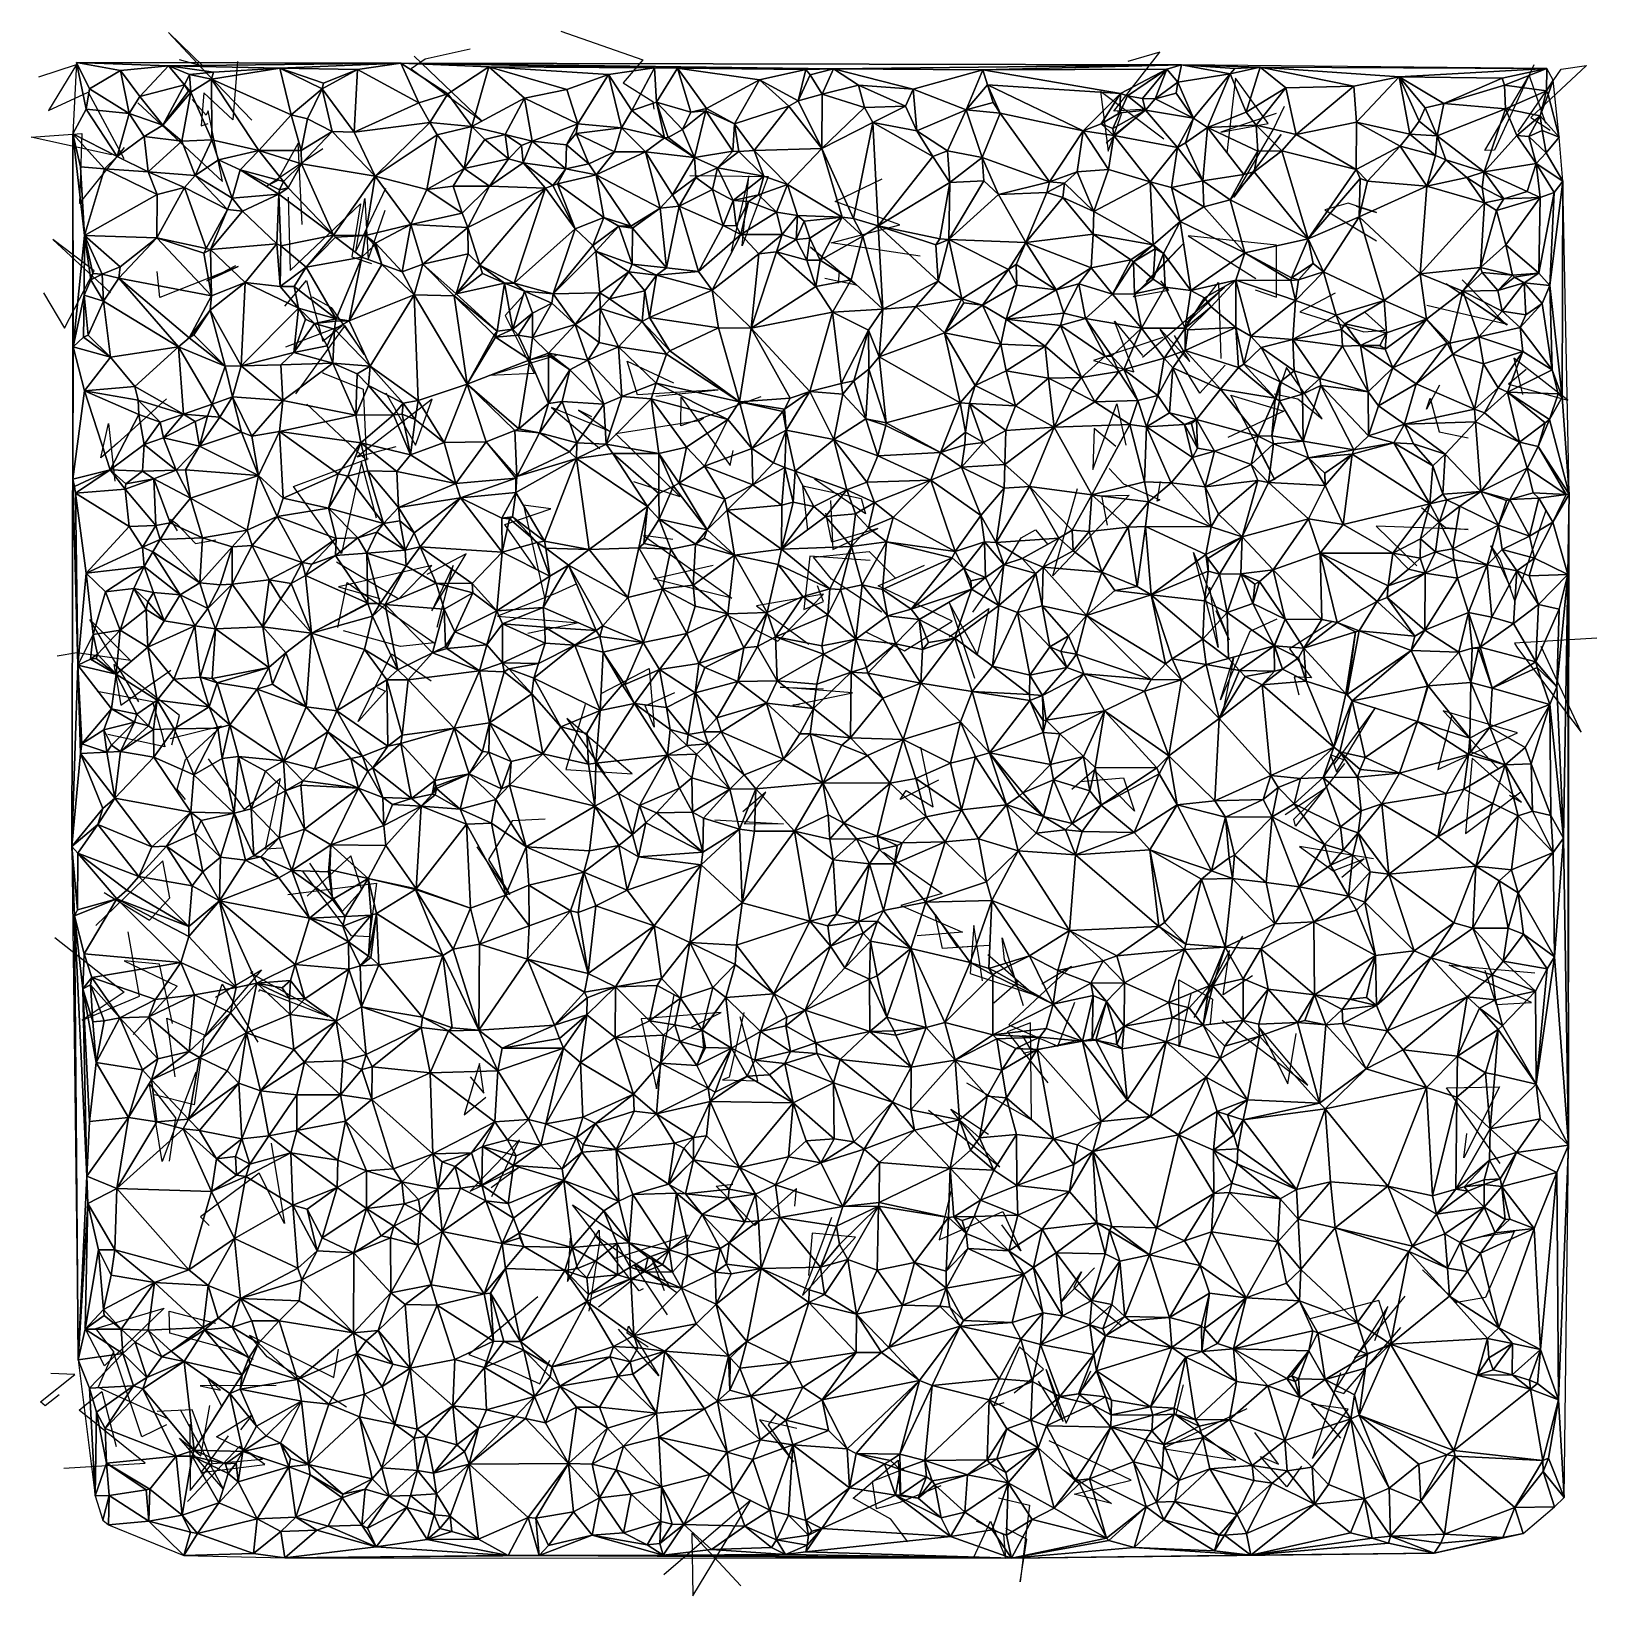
# Model space of a CAD drawing. Header units: metres. Extents: x -15.8 to 15.5, y -15.7 to 15.6.
import ezdxf

# ---------------------------------------------------------------- set-up
doc = ezdxf.new("R2010")
doc.units = ezdxf.units.M
doc.layers.add('CRACKS', color=1, linetype='Continuous')
doc.layers.add('STREET_MESH', color=7, linetype='Continuous')

msp = doc.modelspace()

# ---------------------------------------------------------------- linework, layer by layer
at = {"layer": 'CRACKS'}
for points in [[(-11.344, 13.802, 0.1), (-12.232, 14.722, 0.1), (-13.013, 15.557, 0.1), (-12.307, 14.871, 0.1), (-12.792, 15.007, 0.1)], [(-5.167, 15.578, 0.1), (-3.527, 15.009, 0.1), (-3.922, 14.547, 0.1), (-3.327, 14.176, 0.1), (-3.303, 14.024, 0.1)], [(-6.98, 15.221, 0.1), (-7.878, 15.02, 0.1), (-8.16, 14.825, 0.1), (-6.736, 13.784, 0.1), (-8.101, 15.08, 0.1)], [(5.741, 13.351, 0.1), (6.539, 14.018, 0.1), (5.889, 13.982, 0.1), (6.811, 15.164, 0.1), (6.17, 14.976, 0.1)], [(-15.601, 14.667, 0.1), (-14.852, 14.915, 0.1), (-15.41, 13.993, 0.1), (-14.613, 14.358, 0.1), (-13.9, 13.035, 0.1)], [(-11.628, 14.976, 0.1), (-11.722, 13.811, 0.1), (-12.305, 14.345, 0.1), (-12.357, 13.691, 0.1), (-12.216, 13.732, 0.1)], [(14.288, 14.905, 0.1), (13.5, 13.201, 0.1), (13.306, 13.196, 0.1), (14.196, 14.691, 0.1), (14.524, 13.742, 0.1)], [(13.974, 13.568, 0.1), (14.835, 14.822, 0.1), (15.34, 14.892, 0.1), (14.229, 13.853, 0.1), (14.613, 13.603, 0.1)], [(9.139, 13.935, 0.1), (8.031, 13.559, 0.1), (8.978, 13.734, 0.1), (8.322, 14.644, 0.1), (8.147, 13.141, 0.1)], [(-13.62, 14.146, 0.1), (-11.93, 12.577, 0.1), (-12.215, 13.99, 0.1), (-12.257, 13.9, 0.1), (-12.537, 14.216, 0.1)], [(6.891, 13.422, 0.1), (5.626, 14.372, 0.1), (5.78, 13.184, 0.1), (6.044, 13.923, 0.1), (5.962, 13.971, 0.1)], [(8.345, 12.328, 0.1), (9.237, 13.515, 0.1), (8.29, 12.263, 0.1), (9.077, 13.608, 0.1), (9.303, 14.08, 0.1)], [(-14.15, 13.111, 0.1), (-15.753, 13.461, 0.1), (-14.745, 13.537, 0.1), (-14.79, 12.135, 0.1), (-13.891, 13.255, 0.1)], [(-10.338, 11.718, 0.1), (-10.417, 13.343, 0.1), (-10.836, 12.589, 0.1), (-11.053, 12.481, 0.1), (-9.927, 13.236, 0.1)], [(-2.585, 12.692, 0.1), (-1.017, 12.677, 0.1), (-1.54, 11.287, 0.1), (-1.409, 12.685, 0.1), (-1.759, 11.185, 0.1)], [(2.021, 11.08, 0.1), (0.237, 11.351, 0.1), (1.611, 11.712, 0.1), (0.317, 12.178, 0.1), (1.262, 12.63, 0.1)], [(-10.614, 12.263, 0.1), (-10.577, 10.793, 0.1), (-9.169, 12.128, 0.1), (-9.344, 11.069, 0.1), (-8.951, 10.934, 0.1)], [(-8.67, 12.436, 0.1), (-9.266, 11.185, 0.1), (-9.081, 12.233, 0.1), (-9.02, 11.015, 0.1), (-8.677, 12, 0.1)], [(10.737, 12.081, 0.1), (11.145, 11.955, 0.1), (10.579, 12.142, 0.1), (10.111, 12.009, 0.1), (11.14, 11.392, 0.1)], [(-15.512, 10.35, 0.1), (-15.09, 9.64, 0.1), (-14.497, 10.787, 0.1), (-15.32, 11.417, 0.1), (-14.169, 10.349, 0.1)], [(6.822, 10.591, 0.1), (6.982, 10.396, 0.1), (6.28, 10.269, 0.1), (7.282, 11.334, 0.1), (6.54, 10.574, 0.1)], [(8.717, 10.406, 0.1), (9.143, 10.26, 0.1), (9.144, 11.3, 0.1), (7.376, 11.49, 0.1), (8.727, 10.639, 0.1)], [(0.387, 10.543, 0.1), (0.406, 10.773, 0.1), (-0.177, 11.259, 0.1), (0.748, 10.502, 0.1), (0.112, 10.634, 0.1)], [(-11.673, 10.89, 0.1), (-12.246, 10.588, 0.1), (-11.615, 10.873, 0.1), (-13.184, 10.254, 0.1), (-13.233, 10.777, 0.1)], [(-10.683, 10.083, 0.1), (-10.25, 10.597, 0.1), (-9.921, 9.383, 0.1), (-9.538, 9.699, 0.1), (-10.673, 9.262, 0.1)], [(6.467, 9.064, 0.1), (8.105, 10.464, 0.1), (7.355, 9.752, 0.1), (7.981, 10.555, 0.1), (8.029, 9.037, 0.1)], [(10.318, 10.343, 0.1), (9.61, 9.972, 0.1), (10.89, 9.568, 0.1), (11.307, 9.602, 0.1), (10.913, 9.958, 0.1)], [(12.855, 10.612, 0.1), (13.749, 9.702, 0.1), (12.537, 10.531, 0.1), (13.764, 9.717, 0.1), (12.147, 10.098, 0.1)], [(-10.138, 10.271, 0.1), (-9.759, 10.055, 0.1), (-9.098, 9.118, 0.1), (-9.481, 9.697, 0.1), (-10.47, 8.327, 0.1)], [(-5.905, 10.308, 0.1), (-6.276, 9.895, 0.1), (-5.696, 8.736, 0.1), (-6.598, 8.695, 0.1), (-5.253, 9.103, 0.1)], [(6.868, 9.454, 0.1), (5.482, 8.993, 0.1), (6.294, 8.769, 0.1), (5.905, 9.781, 0.1), (6.462, 9.098, 0.1)], [(8.115, 8.901, 0.1), (7.608, 8.342, 0.1), (6.815, 9.622, 0.1), (7.412, 8.974, 0.1), (7.102, 9.494, 0.1)], [(-3.265, 8.285, 0.1), (-2.017, 8.408, 0.1), (-3.63, 8.308, 0.1), (-3.839, 8.986, 0.1), (-2.91, 8.549, 0.1)], [(9.094, 8.333, 0.1), (9.572, 8.232, 0.1), (10.054, 7.829, 0.1), (9.343, 8.857, 0.1), (9.09, 8.111, 0.1)], [(14.133, 8.817, 0.1), (13.78, 8.522, 0.1), (14.971, 8.202, 0.1), (13.89, 9.046, 0.1), (14.064, 8.314, 0.1)], [(-9.917, 8.759, 0.1), (-9.929, 8.749, 0.1), (-9.117, 8.423, 0.1), (-9.048, 7.001, 0.1), (-10.241, 8.124, 0.1)], [(12.4, 8.506, 0.1), (12.143, 8.026, 0.1), (12.218, 8.245, 0.1), (12.394, 7.571, 0.1), (12.978, 7.447, 0.1)], [(-13.048, 8.228, 0.1), (-14.03, 7.346, 0.1), (-14.365, 7.051, 0.1), (-14.211, 7.735, 0.1), (-14.081, 6.585, 0.1)], [(-8.662, 8.353, 0.1), (-8.072, 7.302, 0.1), (-7.738, 8.22, 0.1), (-9.24, 7.071, 0.1), (-8.455, 7.278, 0.1)], [(-1.166, 8.272, 0.1), (-2.766, 7.689, 0.1), (-2.757, 8.26, 0.1), (-1.782, 6.894, 0.1), (-1.722, 7.195, 0.1)], [(8.727, 7.363, 0.1), (9.11, 6.611, 0.1), (8.229, 8.304, 0.1), (9.29, 7.982, 0.1), (8.169, 7.455, 0.1)], [(-4.547, 7.873, 0.1), (-4.809, 8.004, 0.1), (-4.191, 7.581, 0.1), (-5.355, 8.059, 0.1), (-4.388, 7.234, 0.1)], [(-2.312, 7.836, 0.1), (-2.403, 7.79, 0.1), (-4.069, 7.529, 0.1), (-2.78, 6.271, 0.1), (-3.705, 6.569, 0.1)], [(5.932, 7.277, 0.1), (5.498, 7.634, 0.1), (5.469, 6.82, 0.1), (5.948, 8.129, 0.1), (6.128, 7.306, 0.1)], [(-8.849, 5.841, 0.1), (-9.15, 6.963, 0.1), (-9.551, 5.138, 0.1), (-10.508, 6.476, 0.1), (-9.012, 7.034, 0.1)], [(-0.225, 5.601, 0.1), (-0.325, 6.488, 0.1), (0.839, 6.237, 0.1), (0.925, 5.932, 0.1), (-0.095, 6.626, 0.1)], [(5.796, 6.84, 0.1), (6.087, 6.532, 0.1), (6.812, 6.21, 0.1), (6.755, 6.187, 0.1), (6.825, 6.579, 0.1)], [(5.766, 5.702, 0.1), (5.654, 6.292, 0.1), (6.195, 6.301, 0.1), (4.671, 4.694, 0.1), (5.162, 6.435, 0.1)], [(-5.665, 4.833, 0.1), (-6.283, 5.717, 0.1), (-5.367, 6.029, 0.1), (-5.909, 6.107, 0.1), (-5.476, 4.197, 0.1)], [(0.228, 6.194, 0.1), (0.272, 5.219, 0.1), (1.174, 5.636, 0.1), (0.254, 5.364, 0.1), (0.136, 5.945, 0.1)], [(12.043, 6.058, 0.1), (12.521, 5.658, 0.1), (12.977, 5.616, 0.1), (11.135, 5.684, 0.1), (11.952, 4.89, 0.1)], [(13.83, 4.449, 0.1), (13.427, 5.29, 0.1), (13.615, 5.009, 0.1), (13.911, 4.178, 0.1), (14.532, 6.003, 0.1)], [(-12.829, 5.591, 0.1), (-12.972, 5.825, 0.1), (-12.844, 5.731, 0.1), (-12.467, 5.338, 0.1), (-12.064, 5.412, 0.1)], [(-2.924, 5.418, 0.1), (-3.51, 5.496, 0.1), (-1.746, 4.247, 0.1), (-3.32, 4.632, 0.1), (-2.12, 4.903, 0.1)], [(3.075, 3.965, 0.1), (3.573, 4.685, 0.1), (4.037, 5.449, 0.1), (4.322, 5.614, 0.1), (4.573, 5.32, 0.1)], [(-7.638, 3.665, 0.1), (-7.32, 4.899, 0.1), (-7.745, 3.99, 0.1), (-7.059, 5.132, 0.1), (-7.847, 4.717, 0.1)], [(1.018, 4.999, 0.1), (-0.184, 5.082, 0.1), (-0.308, 4.015, 0.1), (0.085, 4.178, 0.1), (-0.031, 4.492, 0.1)], [(1.255, 3.966, 0.1), (0.243, 4.624, 0.1), (-0.111, 5.064, 0.1), (1.001, 5.178, 0.1), (1.525, 4.644, 0.1)], [(7.807, 4.466, 0.1), (7.976, 3.257, 0.1), (7.481, 5.16, 0.1), (8.2, 3.41, 0.1), (7.934, 3.99, 0.1)], [(-9.651, 4.972, 0.1), (-8.404, 4.228, 0.1), (-7.746, 4.899, 0.1), (-9.613, 4.472, 0.1), (-8.784, 4.235, 0.1)], [(0.919, 3.579, 0.1), (1.705, 3.194, 0.1), (2.662, 3.788, 0.1), (1.182, 4.494, 0.1), (2.106, 4.903, 0.1)], [(-9.627, 3.66, 0.1), (-9.438, 4.56, 0.1), (-7.698, 3.353, 0.1), (-8.373, 3.276, 0.1), (-9.512, 3.591, 0.1)], [(-4.844, 4.528, 0.1), (-5.287, 4.334, 0.1), (-6.431, 3.886, 0.1), (-4.804, 3.753, 0.1), (-5.827, 3.538, 0.1)], [(-1.811, 3.891, 0.1), (-0.824, 3.382, 0.1), (0.089, 4.323, 0.1), (-1.256, 4.09, 0.1), (-0.207, 3.326, 0.1)], [(2.598, 3.471, 0.1), (3.394, 4.037, 0.1), (3.156, 3.128, 0.1), (2.605, 4.143, 0.1), (3.105, 2.646, 0.1)], [(-13.605, 2.175, 0.1), (-14.583, 3.815, 0.1), (-13.771, 2.998, 0.1), (-14.844, 3.151, 0.1), (-15.236, 3.088, 0.1)], [(9.152, 3.822, 0.1), (8.609, 3.58, 0.1), (8.023, 2.215, 0.1), (8.288, 3.076, 0.1), (8.092, 2.072, 0.1)], [(10.252, 3.77, 0.1), (9.405, 3.23, 0.1), (9.846, 2.65, 0.1), (9.496, 2.674, 0.1), (9.591, 2.31, 0.1)], [(15.545, 3.448, 0.1), (13.904, 3.347, 0.1), (13.962, 3.245, 0.1), (15.236, 1.563, 0.1), (14.438, 3.276, 0.1)], [(-8.836, 2.456, 0.1), (-8.673, 2.387, 0.1), (-9.217, 1.776, 0.1), (-8.554, 3.13, 0.1), (-7.76, 2.592, 0.1)], [(-12.946, 1.313, 0.1), (-12.793, 1.899, 0.1), (-14.104, 2.92, 0.1), (-13.966, 2.103, 0.1), (-12.964, 2.805, 0.1)], [(-4.356, 2.338, 0.1), (-3.399, 2.836, 0.1), (-3.298, 1.663, 0.1), (-3.478, 2.091, 0.1), (-2.883, 2.358, 0.1)], [(-14.436, 2.388, 0.1), (-13.33, 2.18, 0.1), (-13.138, 1.511, 0.1), (-13.084, 1.272, 0.1), (-14.225, 1.519, 0.1)], [(-0.391, 2.114, 0.1), (-0.529, 2.103, 0.1), (0.663, 2.355, 0.1), (-0.777, 2.464, 0.1), (0.086, 2.429, 0.1)], [(-4.68, 2.121, 0.1), (-5.066, 0.817, 0.1), (-3.738, 0.73, 0.1), (-5.043, 1.837, 0.1), (-4.285, 0.728, 0.1)], [(10.504, 1.009, 0.1), (10.224, 1.113, 0.1), (10.345, 0.773, 0.1), (11.12, 2.058, 0.1), (10.297, 0.932, 0.1)], [(12.647, 1.897, 0.1), (12.366, 0.817, 0.1), (13.96, 1.55, 0.1), (12.475, 1.991, 0.1), (13.567, 0.845, 0.1)], [(-12.671, 0.221, 0.1), (-12.835, 0.429, 0.1), (-12.671, 1.018, 0.1), (-11.948, 1.685, 0.1), (-12.977, 1.43, 0.1)], [(2.386, 0.609, 0.1), (1.619, 0.217, 0.1), (1.741, 0.401, 0.1), (2.279, 0.071, 0.1), (2.033, 1.266, 0.1)], [(-12.216, 1.03, 0.1), (-11.495, 0.019, 0.1), (-10.776, 0.638, 0.1), (-11.074, -0.77, 0.1), (-10.741, -0.748, 0.1)], [(10.501, 0.94, 0.1), (9.522, -0.316, 0.1), (9.488, -0.173, 0.1), (10.113, 0.439, 0.1), (9.314, -0.089, 0.1)], [(13.805, 0.303, 0.1), (14.041, 0.168, 0.1), (13.055, 1.048, 0.1), (12.924, -0.461, 0.1), (14.028, 0.37, 0.1)], [(5.215, 0.578, 0.1), (6.082, 0.654, 0.1), (6.305, -0.016, 0.1), (5.496, 0.808, 0.1), (5.048, 0.422, 0.1)], [(-2.084, -0.19, 0.1), (-0.715, -0.265, 0.1), (-1.494, -0.271, 0.1), (-1.065, 0.366, 0.1), (-1.525, -0.029, 0.1)], [(-5.476, -0.174, 0.1), (-6.141, -0.205, 0.1), (-6.613, -0.983, 0.1), (-6.187, -1.68, 0.1), (-6.836, -0.726, 0.1)], [(-10.193, -1.053, 0.1), (-9.538, -2.018, 0.1), (-9.143, -1.584, 0.1), (-9.365, -0.904, 0.1), (-10.236, -1.713, 0.1)], [(1.287, -0.836, 0.1), (2.462, -1.657, 0.1), (1.635, -1.898, 0.1), (2.866, -2.43, 0.1), (1.96, -2.507, 0.1)], [(11.081, -0.968, 0.1), (9.6, -0.717, 0.1), (10.274, -1.208, 0.1), (10.899, -0.967, 0.1), (10.447, -1.338, 0.1)], [(-14.297, -1.638, 0.1), (-13.39, -2.194, 0.1), (-12.984, -1.744, 0.1), (-13.121, -1.009, 0.1), (-14.46, -2.3, 0.1)], [(-10.623, -1.679, 0.1), (-8.851, -1.451, 0.1), (-8.991, -2.527, 0.1), (-9.352, -2.506, 0.1), (-10.329, -1.207, 0.1)], [(3.391, -2.698, 0.1), (2.465, -2.757, 0.1), (2.321, -2.078, 0.1), (2.759, -2.733, 0.1), (3.059, -2.715, 0.1)], [(-15.283, -2.538, 0.1), (-13.895, -3.631, 0.1), (-14.734, -4.195, 0.1), (-13.589, -3.711, 0.1), (-13.813, -2.429, 0.1)], [(3.268, -3.407, 0.1), (3.092, -2.3, 0.1), (3.017, -3.261, 0.1), (4.285, -3.681, 0.1), (3.372, -2.884, 0.1)], [(3.49, -3.844, 0.1), (3.967, -3.434, 0.1), (3.704, -2.986, 0.1), (3.657, -2.549, 0.1), (4.078, -3.902, 0.1)], [(8.662, -3.305, 0.1), (8.074, -3.683, 0.1), (8.206, -2.799, 0.1), (7.495, -4.139, 0.1), (8.471, -2.511, 0.1)], [(-12.931, -4.257, 0.1), (-13.192, -3.075, 0.1), (-13.893, -3.004, 0.1), (-12.838, -3.514, 0.1), (-13.715, -4.478, 0.1)], [(4.454, -3.467, 0.1), (5.047, -3.111, 0.1), (3.792, -4.288, 0.1), (4.772, -4.712, 0.1), (5.113, -3.833, 0.1)], [(13.308, -3.193, 0.1), (13.532, -3.88, 0.1), (14.241, -3.84, 0.1), (12.596, -3.093, 0.1), (14.305, -3.249, 0.1)], [(-12.069, -3.733, 0.1), (-11.151, -3.183, 0.1), (-12.275, -4.504, 0.1), (-11.935, -3.475, 0.1), (-11.223, -4.635, 0.1)], [(-11.323, -3.227, 0.1), (-11.367, -3.245, 0.1), (-9.824, -4.116, 0.1), (-11.192, -3.586, 0.1), (-11.207, -3.626, 0.1)], [(7.431, -3.664, 0.1), (7.194, -4.727, 0.1), (7.193, -3.387, 0.1), (7.861, -3.77, 0.1), (7.817, -4.258, 0.1)], [(-2.554, -4.332, 0.1), (-1.962, -4.041, 0.1), (-3.557, -4.168, 0.1), (-3.255, -5.564, 0.1), (-2.901, -3.683, 0.1)], [(-1.507, -4.04, 0.1), (-1.803, -5.33, 0.1), (-1.934, -5.386, 0.1), (-1.225, -5.403, 0.1), (-1.581, -4.123, 0.1)], [(-12.874, -5.327, 0.1), (-13.042, -4.154, 0.1), (-12.298, -4.484, 0.1), (-12.499, -5.887, 0.1), (-13.288, -5.688, 0.1)], [(2.948, -5.443, 0.1), (4.247, -6.184, 0.1), (4.225, -4.245, 0.1), (3.76, -4.425, 0.1), (4.569, -5.445, 0.1)], [(8.057, -4.193, 0.1), (9.773, -5.494, 0.1), (8.788, -4.326, 0.1), (9.369, -5.465, 0.1), (9.539, -4.459, 0.1)], [(4.332, -4.795, 0.1), (4.213, -4.748, 0.1), (4.064, -4.497, 0.1), (5.175, -4.602, 0.1), (4.076, -4.858, 0.1)], [(-12.461, -5.235, 0.1), (-13.133, -7.017, 0.1), (-13.388, -5.473, 0.1), (-12.868, -6.144, 0.1), (-12.995, -7.009, 0.1)], [(-6.978, -5.323, 0.1), (-6.703, -5.653, 0.1), (-6.79, -5.062, 0.1), (-7.095, -6.084, 0.1), (-6.666, -5.73, 0.1)], [(13.617, -7.058, 0.1), (12.544, -5.546, 0.1), (13.601, -5.523, 0.1), (12.889, -6.942, 0.1), (12.946, -6.456, 0.1)], [(2.188, -5.989, 0.1), (3.609, -7.126, 0.1), (3.202, -6.684, 0.1), (2.629, -5.974, 0.1), (3.385, -6.469, 0.1)], [(-10.958, -6.649, 0.1), (-10.69, -8.258, 0.1), (-11.198, -7.253, 0.1), (-12.373, -8.127, 0.1), (-12.194, -8.296, 0.1)], [(-6.542, -7.716, 0.1), (-5.991, -6.585, 0.1), (-6.975, -7.611, 0.1), (-6.01, -7.142, 0.1), (-6.56, -7.546, 0.1)], [(-0.489, -7.914, 0.1), (-0.456, -7.558, 0.1), (-1.286, -8.297, 0.1), (-2.063, -7.508, 0.1), (-1.727, -7.469, 0.1)], [(2.634, -7.621, 0.1), (2.396, -8.587, 0.1), (3.672, -8.02, 0.1), (4.031, -8.805, 0.1), (3.649, -8.286, 0.1)], [(-3.522, -9.565, 0.1), (-3.597, -9.603, 0.1), (-4.929, -7.882, 0.1), (-3.063, -9.121, 0.1), (-4.398, -8.253, 0.1)], [(-4.981, -8.552, 0.1), (-5.035, -9.417, 0.1), (-4.399, -8.391, 0.1), (-4.394, -8.627, 0.1), (-4.608, -10.007, 0.1)], [(0.249, -8.138, 0.1), (-0.336, -9.698, 0.1), (0.725, -8.528, 0.1), (-0.142, -8.449, 0.1), (-0.211, -9.299, 0.1)], [(13.26, -8.515, 0.1), (13.897, -8.417, 0.1), (13.324, -9.739, 0.1), (12.751, -9.835, 0.1), (12.063, -9.181, 0.1)], [(-4.414, -9.921, 0.1), (-2.62, -8.494, 0.1), (-4.083, -8.958, 0.1), (-4.495, -8.48, 0.1), (-2.848, -9.634, 0.1)], [(-3.034, -10.086, 0.1), (-3.698, -9.075, 0.1), (-2.983, -9.524, 0.1), (-3.354, -8.955, 0.1), (-3.1, -9.6, 0.1)], [(5.505, -9.144, 0.1), (4.833, -9.838, 0.1), (5.243, -9.221, 0.1), (5.093, -9.537, 0.1), (6.05, -10.303, 0.1)], [(-14.098, -10.833, 0.1), (-14.465, -10.354, 0.1), (-13.099, -9.949, 0.1), (-14.288, -11.1, 0.1), (-14.683, -10.344, 0.1)], [(-11.313, -10.974, 0.1), (-11.744, -10.787, 0.1), (-12.982, -10.447, 0.1), (-12.994, -10.012, 0.1), (-12.072, -10.252, 0.1)], [(-5.625, -9.722, 0.1), (-7.008, -10.875, 0.1), (-6.216, -11.179, 0.1), (-5.587, -11.465, 0.1), (-5.385, -10.991, 0.1)], [(11.71, -9.708, 0.1), (10.702, -10.945, 0.1), (11.47, -10.679, 0.1), (11.191, -9.795, 0.1), (9.79, -10.173, 0.1)], [(11.106, -10.595, 0.1), (11.368, -9.916, 0.1), (10.302, -11.596, 0.1), (10.491, -11.654, 0.1), (11.63, -10.34, 0.1)], [(-3.417, -10.733, 0.1), (-3.837, -10.452, 0.1), (-3.811, -10.312, 0.1), (-3.204, -11.302, 0.1), (-4.014, -10.368, 0.1)], [(-9.45, -11.927, 0.1), (-11.035, -10.925, 0.1), (-11.387, -10.487, 0.1), (-9.703, -11.336, 0.1), (-9.608, -10.767, 0.1)], [(-13.051, -12.28, 0.1), (-13.544, -12.522, 0.1), (-14.112, -10.829, 0.1), (-14.416, -11.529, 0.1), (-13.017, -12.16, 0.1)], [(3.898, -11.64, 0.1), (4.488, -11.173, 0.1), (4.006, -10.725, 0.1), (3.492, -11.899, 0.1), (3.697, -11.835, 0.1)], [(-15.196, -11.686, 0.1), (-15.477, -11.905, 0.1), (-15.566, -11.823, 0.1), (-14.881, -11.279, 0.1), (-15.364, -11.259, 0.1)], [(4.381, -11.411, 0.1), (4.878, -12.215, 0.1), (4.536, -11.174, 0.1), (4.938, -12.248, 0.1), (5.433, -11.206, 0.1)], [(10.421, -11.241, 0.1), (9.863, -12.959, 0.1), (10.579, -11.97, 0.1), (9.836, -11.869, 0.1), (10.425, -12.549, 0.1)], [(-10.858, -11.499, 0.1), (-12.374, -11.503, 0.1), (-11.97, -11.591, 0.1), (-12.22, -11.356, 0.1), (-11.946, -11.924, 0.1)], [(8.552, -11.964, 0.1), (6.869, -12.759, 0.1), (8.333, -12.99, 0.1), (7.132, -12.092, 0.1), (7.283, -11.485, 0.1)], [(-15.105, -13.148, 0.1), (-13.474, -13.052, 0.1), (-14.795, -11.989, 0.1), (-14.343, -11.614, 0.1), (-14.059, -12.718, 0.1)], [(-12.583, -12.272, 0.1), (-12.579, -13.596, 0.1), (-12.135, -13.053, 0.1), (-12.534, -11.981, 0.1), (-13.239, -12.016, 0.1)], [(-12.775, -11.975, 0.1), (-11.918, -13.564, 0.1), (-12.791, -12.551, 0.1), (-12.36, -12.9, 0.1), (-12.18, -11.898, 0.1)], [(-12.189, -13.064, 0.1), (-11.132, -12.972, 0.1), (-12.048, -12.521, 0.1), (-11.334, -12.081, 0.1), (-11.569, -12.383, 0.1)], [(-0.449, -12.357, 0.1), (-1.194, -12.185, 0.1), (-0.511, -13.023, 0.1), (-1.011, -12.28, 0.1), (-0.841, -12.059, 0.1)], [(-11.814, -12.501, 0.1), (-12.366, -13.239, 0.1), (-11.081, -13.077, 0.1), (-11.588, -12.715, 0.1), (-12.627, -13.817, 0.1)], [(9.645, -13.109, 0.1), (9.349, -13.525, 0.1), (8.822, -12.914, 0.1), (9.186, -13.069, 0.1), (8.71, -12.438, 0.1)], [(4.869, -13.176, 0.1), (5.843, -13.857, 0.1), (5.101, -13.671, 0.1), (6.239, -13.386, 0.1), (4.601, -12.605, 0.1)], [(1.77, -14.619, 0.1), (1.432, -14.172, 0.1), (0.676, -13.749, 0.1), (1.582, -12.991, 0.1), (1.614, -13.663, 0.1)], [(1.689, -13.172, 0.1), (1.059, -13.415, 0.1), (1.139, -13.954, 0.1), (1.619, -13.83, 0.1), (2.438, -13.497, 0.1)], [(3.588, -13.739, 0.1), (4.208, -13.89, 0.1), (4.019, -15.421, 0.1), (4.151, -14.567, 0.1), (3.732, -14.358, 0.1)], [(-1.568, -15.504, 0.1), (-2.544, -14.452, 0.1), (-2.524, -15.699, 0.1), (-1.368, -13.791, 0.1), (-3.106, -15.283, 0.1)], [(3.093, -14.927, 0.1), (3.427, -14.212, 0.1), (3.73, -14.958, 0.1), (3.694, -14.48, 0.1), (3.145, -14.207, 0.1)]]:
    msp.add_polyline3d(points, dxfattribs=at)
at = {"layer": 'STREET_MESH'}
for points in [[(-14.924, 13.528), (-14.653, 14.023), (-14.851, 14.957)], [(-14.589, 14.431), (-13.967, 14.793), (-14.851, 14.957)], [(-14.653, 14.023), (-14.589, 14.431), (-14.851, 14.957)], [(-13.967, 14.793), (-13.007, 14.89), (-14.851, 14.957)], [(-13.007, 14.89), (-8.365, 14.941), (-14.851, 14.957)], [(-8.365, 14.941), (7.244, 14.905), (-14.851, 14.957)], [(-13.967, 14.793), (-14.589, 14.431), (-13.797, 13.933)], [(-13.586, 14.277), (-13.007, 14.89), (-13.967, 14.793)], [(-13.586, 14.277), (-13.967, 14.793), (-13.797, 13.933)], [(-13.586, 14.277), (-12.687, 14.509), (-13.007, 14.89)], [(-10.783, 14.839), (-8.365, 14.941), (-13.007, 14.89)], [(-12.687, 14.509), (-12.588, 14.712), (-13.007, 14.89)], [(-12.111, 14.764), (-10.783, 14.839), (-13.007, 14.89)], [(-12.588, 14.712), (-12.111, 14.764), (-13.007, 14.89)], [(-12.588, 14.712), (-12.687, 14.509), (-12.561, 14.358)], [(-12.111, 14.764), (-12.588, 14.712), (-12.153, 14.622)], [(-12.153, 14.622), (-12.588, 14.712), (-12.561, 14.358)], [(-10.783, 14.839), (-12.153, 14.622), (-10.554, 13.907)], [(-12.111, 14.764), (-12.153, 14.622), (-10.783, 14.839)], [(-8.365, 14.941), (-10.783, 14.839), (-9.231, 14.813)], [(-10.783, 14.839), (-9.91, 14.54), (-9.231, 14.813)], [(-9.94, 14.427), (-10.783, 14.839), (-10.554, 13.907)], [(-9.94, 14.427), (-9.91, 14.54), (-10.783, 14.839)], [(-9.94, 14.427), (-9.295, 13.564), (-9.231, 14.813)], [(-9.91, 14.54), (-9.94, 14.427), (-9.231, 14.813)], [(-9.231, 14.813), (-9.295, 13.564), (-8.002, 14.15)], [(-8.365, 14.941), (-9.231, 14.813), (-8.002, 14.15)], [(-8.365, 14.941), (-6.602, 14.868), (-3.296, 14.846)], [(0.285, 14.827), (-8.365, 14.941), (-3.296, 14.846)], [(7.244, 14.905), (-8.365, 14.941), (0.285, 14.827)], [(-7.425, 14.328), (-8.365, 14.941), (-8.002, 14.15)], [(-8.365, 14.941), (-7.425, 14.328), (-6.602, 14.868)], [(-7.425, 14.328), (-6.946, 13.672), (-6.602, 14.868)], [(-6.946, 13.672), (-5.892, 14.241), (-6.602, 14.868)], [(-5.892, 14.241), (-5.047, 14.415), (-6.602, 14.868)], [(-6.602, 14.868), (-4.213, 14.715), (-3.296, 14.846)], [(-5.047, 14.415), (-4.213, 14.715), (-6.602, 14.868)], [(-4.826, 13.726), (-4.213, 14.715), (-5.047, 14.415)], [(-4.826, 13.726), (-3.95, 13.651), (-4.213, 14.715)], [(-4.213, 14.715), (-3.747, 13.992), (-3.296, 14.846)], [(-4.213, 14.715), (-3.95, 13.651), (-3.747, 13.992)], [(-3.747, 13.992), (-3.254, 14.163), (-3.296, 14.846)], [(-3.254, 14.163), (-2.83, 14.838), (-3.296, 14.846)], [(-2.83, 14.838), (0.285, 14.827), (-3.296, 14.846)], [(-2.564, 13.961), (-2.83, 14.838), (-3.254, 14.163)], [(-2.83, 14.838), (-2.252, 14.034), (-1.194, 14.61)], [(-0.269, 14.814), (-2.83, 14.838), (-1.194, 14.61)], [(-2.83, 14.838), (-0.269, 14.814), (0.285, 14.827)], [(-2.83, 14.838), (-2.564, 13.961), (-2.252, 14.034)], [(-0.419, 14.186), (-0.269, 14.814), (-1.194, 14.61)], [(-0.419, 14.186), (-0.179, 14.708), (-0.269, 14.814)], [(-0.269, 14.814), (-0.179, 14.708), (0.285, 14.827)], [(-0.179, 14.708), (0.06, 14.324), (0.285, 14.827)], [(0.06, 14.324), (0.789, 14.504), (0.285, 14.827)], [(3.274, 14.805), (7.244, 14.905), (0.285, 14.827)], [(1.881, 14.42), (3.274, 14.805), (0.285, 14.827)], [(0.789, 14.504), (1.881, 14.42), (0.285, 14.827)], [(1.881, 14.42), (2.936, 14.011), (3.274, 14.805)], [(2.936, 14.011), (3.368, 14.509), (3.274, 14.805)], [(3.274, 14.805), (6.948, 14.818), (7.244, 14.905)], [(6.948, 14.818), (3.274, 14.805), (6.025, 14.334)], [(3.274, 14.805), (3.368, 14.509), (6.025, 14.334)], [(6.161, 14.291), (6.948, 14.818), (6.025, 14.334)], [(6.161, 14.291), (6.467, 14.233), (6.948, 14.818)], [(6.948, 14.818), (6.467, 14.233), (6.715, 14.231)], [(7.173, 14.562), (6.948, 14.818), (6.715, 14.231)], [(6.948, 14.818), (7.173, 14.562), (7.244, 14.905)], [(7.173, 14.562), (8.218, 14.73), (7.244, 14.905)], [(7.484, 13.841), (8.218, 14.73), (7.173, 14.562)], [(7.244, 14.905), (8.818, 14.862), (14.546, 14.833)], [(8.307, 14.837), (8.818, 14.862), (7.244, 14.905)], [(8.218, 14.73), (8.307, 14.837), (7.244, 14.905)], [(7.764, 13.657), (8.218, 14.73), (7.484, 13.841)], [(8.536, 13.959), (8.218, 14.73), (7.764, 13.657)], [(8.218, 14.73), (8.536, 13.959), (8.818, 14.862)], [(8.307, 14.837), (8.218, 14.73), (8.818, 14.862)], [(8.818, 14.862), (8.536, 13.959), (9.328, 14.448)], [(8.818, 14.862), (11.599, 14.666), (14.546, 14.833)], [(11.599, 14.666), (8.818, 14.862), (10.69, 14.483)], [(8.818, 14.862), (9.328, 14.448), (10.69, 14.483)], [(11.599, 14.666), (13.655, 14.643), (14.546, 14.833)], [(13.655, 14.643), (13.701, 14.499), (14.546, 14.833)], [(13.701, 14.499), (14.543, 14.386), (14.546, 14.833)], [(14.543, 14.386), (14.678, 14.6), (14.546, 14.833)], [(-14.589, 14.431), (-14.653, 14.023), (-13.797, 13.933)], [(-13.126, 13.704), (-12.687, 14.509), (-13.586, 14.277)], [(-13.126, 13.704), (-12.611, 14.378), (-12.687, 14.509)], [(-12.687, 14.509), (-12.611, 14.378), (-12.561, 14.358)], [(-12.145, 13.407), (-12.153, 14.622), (-12.561, 14.358)], [(-12.153, 14.622), (-11.202, 13.193), (-10.554, 13.907)], [(-12.145, 13.407), (-11.202, 13.193), (-12.153, 14.622)], [(-10.228, 13.827), (-9.94, 14.427), (-10.554, 13.907)], [(-10.228, 13.827), (-9.736, 13.574), (-9.94, 14.427)], [(-9.94, 14.427), (-9.736, 13.574), (-9.295, 13.564)], [(-5.892, 14.241), (-4.826, 13.726), (-5.047, 14.415)], [(-2.252, 14.034), (-1.692, 13.725), (-1.194, 14.61)], [(-1.692, 13.725), (-0.609, 14.083), (-1.194, 14.61)], [(-0.609, 14.083), (-0.419, 14.186), (-1.194, 14.61)], [(-0.179, 14.708), (-0.419, 14.186), (0.06, 14.324)], [(0.789, 14.504), (0.06, 14.324), (0.904, 14.055)], [(1.726, 14.08), (0.789, 14.504), (0.904, 14.055)], [(1.726, 14.08), (1.881, 14.42), (0.789, 14.504)], [(1.951, 13.591), (1.881, 14.42), (1.726, 14.08)], [(1.881, 14.42), (1.951, 13.591), (2.936, 14.011)], [(3.477, 14.157), (3.368, 14.509), (2.936, 14.011)], [(3.368, 14.509), (5.28, 13.588), (6.025, 14.334)], [(5.28, 13.588), (3.368, 14.509), (3.616, 13.939)], [(3.368, 14.509), (3.477, 14.157), (3.616, 13.939)], [(7.134, 14.343), (7.173, 14.562), (6.715, 14.231)], [(7.484, 13.841), (7.173, 14.562), (7.134, 14.343)], [(8.536, 13.959), (8.736, 13.703), (9.328, 14.448)], [(8.736, 13.703), (9.538, 13.514), (9.328, 14.448)], [(9.328, 14.448), (9.538, 13.514), (10.69, 14.483)], [(9.538, 13.514), (10.746, 13.758), (10.69, 14.483)], [(10.746, 13.758), (11.599, 14.666), (10.69, 14.483)], [(10.746, 13.758), (11.811, 13.521), (11.599, 14.666)], [(13.655, 14.643), (11.599, 14.666), (12.486, 14.133)], [(11.599, 14.666), (12.117, 14.045), (12.486, 14.133)], [(11.997, 13.778), (12.117, 14.045), (11.599, 14.666)], [(11.811, 13.521), (11.997, 13.778), (11.599, 14.666)], [(13.701, 14.499), (13.655, 14.643), (12.486, 14.133)], [(13.723, 14.028), (13.701, 14.499), (12.486, 14.133)], [(13.701, 14.499), (13.723, 14.028), (14.543, 14.386)], [(14.543, 14.386), (14.572, 14.317), (14.678, 14.6)], [(14.572, 14.317), (14.792, 13.461), (14.678, 14.6)], [(-13.126, 13.704), (-13.586, 14.277), (-13.797, 13.933)], [(-12.611, 14.378), (-13.126, 13.704), (-12.561, 14.358)], [(-13.126, 13.704), (-12.742, 13.384), (-12.561, 14.358)], [(-12.742, 13.384), (-12.145, 13.407), (-12.561, 14.358)], [(-9.295, 13.564), (-7.785, 13.752), (-8.002, 14.15)], [(-7.785, 13.752), (-7.425, 14.328), (-8.002, 14.15)], [(-6.946, 13.672), (-7.425, 14.328), (-7.785, 13.752)], [(-5.892, 14.241), (-6.946, 13.672), (-6.278, 13.514)], [(-5.74, 13.381), (-5.892, 14.241), (-6.278, 13.514)], [(-5.74, 13.381), (-4.826, 13.726), (-5.892, 14.241)], [(-3.747, 13.992), (-3.091, 13.447), (-3.254, 14.163)], [(-2.564, 13.961), (-3.254, 14.163), (-2.731, 13.613)], [(-3.254, 14.163), (-3.022, 13.458), (-2.731, 13.613)], [(-3.091, 13.447), (-3.022, 13.458), (-3.254, 14.163)], [(-0.419, 14.186), (-0.609, 14.083), (0.053, 13.236)], [(0.06, 14.324), (-0.419, 14.186), (0.053, 13.236)], [(0.06, 14.324), (0.053, 13.236), (0.904, 14.055)], [(3.477, 14.157), (2.936, 14.011), (3.616, 13.939)], [(5.28, 13.588), (5.637, 13.727), (6.025, 14.334)], [(5.637, 13.727), (6.01, 13.951), (6.025, 14.334)], [(6.01, 13.951), (6.161, 14.291), (6.025, 14.334)], [(6.161, 14.291), (6.01, 13.951), (6.524, 13.998)], [(6.467, 14.233), (6.161, 14.291), (6.524, 13.998)], [(6.467, 14.233), (6.524, 13.998), (6.715, 14.231)], [(6.524, 13.998), (7.484, 13.841), (6.715, 14.231)], [(7.484, 13.841), (7.134, 14.343), (6.715, 14.231)], [(12.117, 14.045), (12.353, 13.491), (12.486, 14.133)], [(12.353, 13.491), (13.723, 14.028), (12.486, 14.133)], [(13.723, 14.028), (14.412, 13.885), (14.543, 14.386)], [(14.412, 13.885), (14.572, 14.317), (14.543, 14.386)], [(14.412, 13.885), (14.792, 13.461), (14.572, 14.317)], [(-14.033, 13.074), (-14.653, 14.023), (-14.924, 13.528)], [(-14.653, 14.023), (-14.033, 13.074), (-13.797, 13.933)], [(-14.033, 13.074), (-13.496, 13.478), (-13.797, 13.933)], [(-13.496, 13.478), (-13.126, 13.704), (-13.797, 13.933)], [(-11.202, 13.193), (-10.354, 13.194), (-10.554, 13.907)], [(-10.354, 13.194), (-10.228, 13.827), (-10.554, 13.907)], [(-10.228, 13.827), (-10.354, 13.194), (-9.736, 13.574)], [(-3.747, 13.992), (-3.95, 13.651), (-3.091, 13.447)], [(-2.266, 13.991), (-2.564, 13.961), (-2.731, 13.613)], [(-2.492, 13.054), (-2.266, 13.991), (-2.731, 13.613)], [(-2.564, 13.961), (-2.266, 13.991), (-2.252, 14.034)], [(-2.492, 13.054), (-1.728, 13.18), (-2.266, 13.991)], [(-2.266, 13.991), (-1.692, 13.725), (-2.252, 14.034)], [(-1.728, 13.18), (-1.692, 13.725), (-2.266, 13.991)], [(-1.692, 13.725), (-1.301, 13.196), (-0.609, 14.083)], [(-0.609, 14.083), (-1.301, 13.196), (0.053, 13.236)], [(0.053, 13.236), (1.074, 13.757), (0.904, 14.055)], [(1.074, 13.757), (1.726, 14.08), (0.904, 14.055)], [(1.951, 13.591), (1.726, 14.08), (1.074, 13.757)], [(1.951, 13.591), (2.563, 13.189), (2.936, 14.011)], [(2.563, 13.189), (3.257, 13.055), (2.936, 14.011)], [(2.936, 14.011), (3.257, 13.055), (3.616, 13.939)], [(3.257, 13.055), (4.603, 12.569), (3.616, 13.939)], [(4.603, 12.569), (5.28, 13.588), (3.616, 13.939)], [(5.874, 13.636), (6.01, 13.951), (5.637, 13.727)], [(6.524, 13.998), (5.874, 13.636), (5.892, 13.493)], [(6.01, 13.951), (5.874, 13.636), (6.524, 13.998)], [(6.524, 13.998), (5.892, 13.493), (7.164, 13.253)], [(7.484, 13.841), (6.524, 13.998), (7.164, 13.253)], [(7.323, 13.349), (7.484, 13.841), (7.164, 13.253)], [(7.764, 13.657), (7.484, 13.841), (7.323, 13.349)], [(8.736, 13.703), (8.536, 13.959), (7.764, 13.657)], [(11.997, 13.778), (11.811, 13.521), (12.353, 13.491)], [(12.117, 14.045), (11.997, 13.778), (12.353, 13.491)], [(13.296, 12.767), (13.723, 14.028), (12.353, 13.491)], [(13.723, 14.028), (13.296, 12.767), (13.951, 13.493)], [(14.412, 13.885), (13.723, 14.028), (13.951, 13.493)], [(14.19, 13.475), (14.412, 13.885), (13.951, 13.493)], [(14.412, 13.885), (14.19, 13.475), (14.455, 13.592)], [(14.412, 13.885), (14.455, 13.592), (14.792, 13.461)], [(-14.921, 6.626), (-14.924, 13.528), (-14.943, -0.719)], [(-14.772, 12.866), (-14.289, 12.827), (-14.924, 13.528)], [(-14.692, 11.494), (-14.772, 12.866), (-14.924, 13.528)], [(-14.917, 9.27), (-14.924, 13.528), (-14.921, 6.626)], [(-14.917, 9.27), (-14.692, 11.494), (-14.924, 13.528)], [(-14.289, 12.827), (-14.033, 13.074), (-14.924, 13.528)], [(-14.033, 13.074), (-13.418, 12.771), (-13.496, 13.478)], [(-13.496, 13.478), (-12.742, 13.384), (-13.126, 13.704)], [(-13.418, 12.771), (-12.742, 13.384), (-13.496, 13.478)], [(-10.354, 13.194), (-10.348, 12.931), (-9.736, 13.574)], [(-9.736, 13.574), (-10.348, 12.931), (-8.875, 12.68)], [(-9.295, 13.564), (-9.736, 13.574), (-8.875, 12.68)], [(-7.785, 13.752), (-9.295, 13.564), (-8.875, 12.68)], [(-7.641, 13.508), (-7.785, 13.752), (-8.875, 12.68)], [(-7.641, 13.508), (-8.875, 12.68), (-7.842, 12.418)], [(-7.101, 12.836), (-7.641, 13.508), (-7.842, 12.418)], [(-7.641, 13.508), (-6.946, 13.672), (-7.785, 13.752)], [(-6.946, 13.672), (-7.641, 13.508), (-7.101, 12.836)], [(-6.688, 13.418), (-6.946, 13.672), (-7.101, 12.836)], [(-6.946, 13.672), (-6.688, 13.418), (-6.278, 13.514)], [(-6.688, 13.418), (-6.213, 13.029), (-6.278, 13.514)], [(-6.213, 13.029), (-5.955, 13.298), (-6.278, 13.514)], [(-5.955, 13.298), (-5.74, 13.381), (-6.278, 13.514)], [(-4.826, 13.726), (-5.74, 13.381), (-5.049, 13.311)], [(-4.861, 13.534), (-4.826, 13.726), (-5.049, 13.311)], [(-4.607, 12.926), (-4.861, 13.534), (-5.049, 13.311)], [(-4.861, 13.534), (-3.95, 13.651), (-4.826, 13.726)], [(-3.95, 13.651), (-4.861, 13.534), (-4.092, 13.168)], [(-4.861, 13.534), (-4.607, 12.926), (-4.092, 13.168)], [(-3.473, 13.167), (-3.95, 13.651), (-4.092, 13.168)], [(-3.091, 13.447), (-3.95, 13.651), (-3.473, 13.167)], [(-3.022, 13.458), (-2.492, 13.054), (-2.731, 13.613)], [(-1.692, 13.725), (-1.728, 13.18), (-1.605, 13.177)], [(-1.301, 13.196), (-1.692, 13.725), (-1.605, 13.177)], [(1.074, 13.757), (0.053, 13.236), (0.688, 11.833)], [(1.181, 11.692), (1.074, 13.757), (0.688, 11.833)], [(2.271, 13.072), (1.074, 13.757), (1.181, 11.692)], [(1.951, 13.591), (1.074, 13.757), (2.271, 13.072)], [(2.563, 13.189), (1.951, 13.591), (2.271, 13.072)], [(5.157, 12.771), (5.28, 13.588), (4.603, 12.569)], [(5.787, 12.818), (5.28, 13.588), (5.157, 12.771)], [(5.28, 13.588), (5.892, 13.493), (5.637, 13.727)], [(5.28, 13.588), (5.787, 12.818), (5.892, 13.493)], [(5.892, 13.493), (5.874, 13.636), (5.637, 13.727)], [(5.892, 13.493), (5.787, 12.818), (6.62, 12.568)], [(7.164, 13.253), (5.892, 13.493), (6.62, 12.568)], [(7.672, 12.586), (7.764, 13.657), (7.323, 13.349)], [(8.489, 12.716), (7.764, 13.657), (7.672, 12.586)], [(8.736, 13.703), (7.764, 13.657), (8.771, 13.182)], [(7.764, 13.657), (8.489, 12.716), (8.771, 13.182)], [(8.736, 13.703), (8.771, 13.182), (9.253, 13.188)], [(9.538, 13.514), (8.736, 13.703), (9.253, 13.188)], [(9.538, 13.514), (9.253, 13.188), (10.733, 12.818)], [(10.746, 13.758), (9.538, 13.514), (10.733, 12.818)], [(10.746, 13.758), (10.733, 12.818), (11.613, 13.282)], [(11.811, 13.521), (10.746, 13.758), (11.613, 13.282)], [(12.319, 13.096), (11.811, 13.521), (11.613, 13.282)], [(11.811, 13.521), (12.319, 13.096), (12.353, 13.491)], [(12.319, 13.096), (12.527, 13.008), (12.353, 13.491)], [(12.527, 13.008), (13.296, 12.767), (12.353, 13.491)], [(13.296, 12.767), (14.337, 12.933), (13.951, 13.493)], [(14.337, 12.933), (14.19, 13.475), (13.951, 13.493)], [(14.19, 13.475), (14.538, 13.15), (14.455, 13.592)], [(14.538, 13.15), (14.19, 13.475), (14.337, 12.933)], [(14.455, 13.592), (14.538, 13.15), (14.792, 13.461)], [(14.792, 13.461), (14.538, 13.15), (14.867, 12.585)], [(-12.474, 12.695), (-12.742, 13.384), (-13.418, 12.771)], [(-12.742, 13.384), (-12.474, 12.695), (-12.145, 13.407)], [(-12.474, 12.695), (-12.007, 13.011), (-12.145, 13.407)], [(-12.007, 13.011), (-11.202, 13.193), (-12.145, 13.407)], [(-11.202, 13.193), (-12.007, 13.011), (-11.578, 12.806)], [(-10.71, 12.576), (-11.202, 13.193), (-11.578, 12.806)], [(-10.348, 12.931), (-10.354, 13.194), (-11.202, 13.193)], [(-10.71, 12.576), (-10.348, 12.931), (-11.202, 13.193)], [(-6.213, 13.029), (-6.688, 13.418), (-7.101, 12.836)], [(-5.955, 13.298), (-6.213, 13.029), (-5.918, 12.947)], [(-5.74, 13.381), (-5.955, 13.298), (-5.918, 12.947)], [(-5.067, 12.827), (-5.74, 13.381), (-5.918, 12.947)], [(-5.049, 13.311), (-5.74, 13.381), (-5.067, 12.827)], [(-4.607, 12.926), (-5.049, 13.311), (-5.067, 12.827)], [(-4.607, 12.926), (-4.46, 12.71), (-4.092, 13.168)], [(-4.46, 12.71), (-3.473, 13.167), (-4.092, 13.168)], [(-3.178, 12.043), (-3.473, 13.167), (-4.46, 12.71)], [(-2.492, 13.054), (-3.091, 13.447), (-3.473, 13.167)], [(-3.178, 12.043), (-2.936, 12.311), (-3.473, 13.167)], [(-2.936, 12.311), (-2.492, 13.054), (-3.473, 13.167)], [(-2.492, 13.054), (-3.022, 13.458), (-3.091, 13.447)], [(-1.728, 13.18), (-2.492, 13.054), (-2.034, 12.851)], [(-1.728, 13.18), (-2.034, 12.851), (-1.605, 13.177)], [(-2.034, 12.851), (-1.105, 12.682), (-1.605, 13.177)], [(-1.105, 12.682), (-1.301, 13.196), (-1.605, 13.177)], [(-1.301, 13.196), (-0.633, 12.515), (0.053, 13.236)], [(-1.301, 13.196), (-1.105, 12.682), (-0.633, 12.515)], [(-0.633, 12.515), (0.458, 11.862), (0.053, 13.236)], [(0.053, 13.236), (0.458, 11.862), (0.688, 11.833)], [(2.612, 12.558), (2.563, 13.189), (2.271, 13.072)], [(2.563, 13.189), (2.612, 12.558), (3.257, 13.055)], [(7.046, 12.455), (7.164, 13.253), (6.62, 12.568)], [(7.046, 12.455), (7.672, 12.586), (7.164, 13.253)], [(7.672, 12.586), (7.323, 13.349), (7.164, 13.253)], [(8.489, 12.716), (8.698, 12.77), (8.771, 13.182)], [(8.771, 13.182), (8.698, 12.77), (9.253, 13.188)], [(9.253, 13.188), (8.698, 12.77), (9.777, 11.427)], [(10.733, 12.818), (9.253, 13.188), (9.777, 11.427)], [(10.733, 12.818), (10.966, 12.581), (11.613, 13.282)], [(11.613, 13.282), (10.966, 12.581), (12.149, 12.48)], [(12.319, 13.096), (11.613, 13.282), (12.149, 12.48)], [(14.538, 13.15), (14.337, 12.933), (14.867, 12.585)], [(-14.692, 11.494), (-14.289, 12.827), (-14.772, 12.866)], [(-13.418, 12.771), (-14.033, 13.074), (-14.289, 12.827)], [(-12.474, 12.695), (-11.736, 12.239), (-12.007, 13.011)], [(-12.007, 13.011), (-11.736, 12.239), (-11.578, 12.806)], [(-10.71, 12.576), (-10.615, 12.451), (-10.348, 12.931)], [(-10.348, 12.931), (-10.615, 12.451), (-9.709, 11.505)], [(-10.348, 12.931), (-9.709, 11.505), (-8.875, 12.68)], [(-7.32, 12.481), (-7.101, 12.836), (-7.842, 12.418)], [(-7.32, 12.481), (-6.59, 12.484), (-7.101, 12.836)], [(-6.59, 12.484), (-6.213, 13.029), (-7.101, 12.836)], [(-6.213, 13.029), (-6.59, 12.484), (-5.918, 12.947)], [(-6.59, 12.484), (-5.472, 12.439), (-5.918, 12.947)], [(-5.472, 12.439), (-5.326, 12.496), (-5.918, 12.947)], [(-5.326, 12.496), (-5.067, 12.827), (-5.918, 12.947)], [(-4.607, 12.926), (-5.067, 12.827), (-4.46, 12.71)], [(-2.492, 13.054), (-2.936, 12.311), (-2.467, 12.657)], [(-2.034, 12.851), (-2.492, 13.054), (-2.467, 12.657)], [(-2.136, 12.416), (-2.034, 12.851), (-2.467, 12.657)], [(-2.136, 12.416), (-1.721, 12.198), (-2.034, 12.851)], [(-1.721, 12.198), (-1.105, 12.682), (-2.034, 12.851)], [(2.612, 12.558), (2.271, 13.072), (1.181, 11.692)], [(3.257, 13.055), (2.612, 12.558), (3.294, 12.59)], [(3.257, 13.055), (3.583, 12.312), (4.603, 12.569)], [(3.583, 12.312), (3.257, 13.055), (3.294, 12.59)], [(12.527, 13.008), (12.319, 13.096), (12.149, 12.48)], [(12.952, 12.658), (12.527, 13.008), (12.149, 12.48)], [(13.296, 12.767), (12.527, 13.008), (12.952, 12.658)], [(14.337, 12.933), (13.296, 12.767), (14.154, 12.375)], [(14.414, 12.258), (14.337, 12.933), (14.154, 12.375)], [(14.337, 12.933), (14.696, 12.352), (14.867, 12.585)], [(14.696, 12.352), (14.337, 12.933), (14.414, 12.258)], [(-14.692, 11.494), (-13.238, 12.317), (-14.289, 12.827)], [(-13.238, 12.317), (-13.418, 12.771), (-14.289, 12.827)], [(-12.692, 12.454), (-13.418, 12.771), (-13.238, 12.317)], [(-12.474, 12.695), (-13.418, 12.771), (-12.692, 12.454)], [(-11.827, 12.012), (-12.474, 12.695), (-12.692, 12.454)], [(-11.736, 12.239), (-12.474, 12.695), (-11.827, 12.012)], [(-11.736, 12.239), (-10.802, 12.321), (-11.578, 12.806)], [(-10.802, 12.321), (-10.788, 12.411), (-11.578, 12.806)], [(-10.788, 12.411), (-10.71, 12.576), (-11.578, 12.806)], [(-10.71, 12.576), (-10.788, 12.411), (-10.615, 12.451)], [(-9.709, 11.505), (-9.072, 11.498), (-8.875, 12.68)], [(-8.875, 12.68), (-9.072, 11.498), (-8.163, 11.713)], [(-7.842, 12.418), (-8.875, 12.68), (-8.163, 11.713)], [(-5.067, 12.827), (-5.326, 12.496), (-5.234, 12.53)], [(-5.234, 12.53), (-5.326, 12.496), (-4.881, 11.628)], [(-5.067, 12.827), (-5.234, 12.53), (-4.46, 12.71)], [(-5.234, 12.53), (-4.305, 11.852), (-4.46, 12.71)], [(-4.305, 11.852), (-5.234, 12.53), (-4.881, 11.628)], [(-4.46, 12.71), (-4.305, 11.852), (-3.769, 11.681)], [(-3.178, 12.043), (-4.46, 12.71), (-3.769, 11.681)], [(-2.936, 12.311), (-2.8, 12.085), (-2.467, 12.657)], [(-2.8, 12.085), (-2.136, 12.416), (-2.467, 12.657)], [(-1.212, 12.308), (-1.105, 12.682), (-1.721, 12.198)], [(-1.105, 12.682), (-1.212, 12.308), (-0.633, 12.515)], [(2.413, 11.429), (2.612, 12.558), (1.181, 11.692)], [(2.592, 11.413), (2.612, 12.558), (2.413, 11.429)], [(2.592, 11.413), (3.583, 12.312), (3.294, 12.59)], [(2.612, 12.558), (2.592, 11.413), (3.294, 12.59)], [(3.583, 12.312), (4.551, 12.357), (4.603, 12.569)], [(4.551, 12.357), (4.907, 12.545), (4.603, 12.569)], [(4.907, 12.545), (4.551, 12.357), (4.872, 12.257)], [(4.907, 12.545), (5.157, 12.771), (4.603, 12.569)], [(4.907, 12.545), (4.872, 12.257), (5.489, 11.977)], [(5.157, 12.771), (4.907, 12.545), (5.489, 11.977)], [(5.787, 12.818), (5.157, 12.771), (5.489, 11.977)], [(6.62, 12.568), (5.787, 12.818), (5.489, 11.977)], [(6.677, 11.307), (6.62, 12.568), (5.489, 11.977)], [(6.677, 11.307), (7.214, 11.773), (6.62, 12.568)], [(7.214, 11.773), (7.046, 12.455), (6.62, 12.568)], [(7.691, 12.069), (7.672, 12.586), (7.046, 12.455)], [(8.489, 12.716), (7.672, 12.586), (8.215, 12.207)], [(7.672, 12.586), (7.691, 12.069), (8.215, 12.207)], [(8.698, 12.77), (8.215, 12.207), (9.777, 11.427)], [(8.698, 12.77), (8.489, 12.716), (8.215, 12.207)], [(10.815, 12.635), (10.733, 12.818), (9.777, 11.427)], [(10.798, 11.866), (10.815, 12.635), (9.777, 11.427)], [(10.815, 12.635), (10.966, 12.581), (10.733, 12.818)], [(10.815, 12.635), (10.798, 11.866), (10.966, 12.581)], [(10.966, 12.581), (10.798, 11.866), (12.149, 12.48)], [(13.3, 12.151), (12.952, 12.658), (12.149, 12.48)], [(13.254, 12.457), (13.296, 12.767), (12.952, 12.658)], [(13.3, 12.151), (13.254, 12.457), (12.952, 12.658)], [(13.689, 12.226), (13.296, 12.767), (13.254, 12.457)], [(13.296, 12.767), (13.689, 12.226), (14.154, 12.375)], [(14.696, 12.352), (14.611, 10.495), (14.867, 12.585)], [(14.611, 10.495), (14.855, 8.264), (14.867, 12.585)], [(14.867, 12.585), (14.855, 8.264), (14.992, 6.327)], [(-13.245, 11.446), (-13.238, 12.317), (-14.692, 11.494)], [(-12.692, 12.454), (-13.245, 11.446), (-12.258, 11.237)], [(-13.245, 11.446), (-12.692, 12.454), (-13.238, 12.317)], [(-11.827, 12.012), (-12.692, 12.454), (-12.258, 11.237)], [(-11.53, 11.985), (-11.736, 12.239), (-11.827, 12.012)], [(-11.736, 12.239), (-11.53, 11.985), (-10.802, 12.321)], [(-10.802, 12.321), (-11.53, 11.985), (-10.843, 11.327)], [(-10.766, 11.29), (-10.802, 12.321), (-10.843, 11.327)], [(-10.615, 12.451), (-10.802, 12.321), (-9.709, 11.505)], [(-10.615, 12.451), (-10.788, 12.411), (-10.802, 12.321)], [(-10.802, 12.321), (-10.766, 11.29), (-9.709, 11.505)], [(-7.139, 11.94), (-7.842, 12.418), (-8.163, 11.713)], [(-7.139, 11.94), (-7.32, 12.481), (-7.842, 12.418)], [(-7.139, 11.94), (-6.59, 12.484), (-7.32, 12.481)], [(-7.139, 11.94), (-7.022, 11.654), (-6.59, 12.484)], [(-6.59, 12.484), (-7.022, 11.654), (-5.472, 12.439)], [(-7.022, 11.654), (-6.783, 10.903), (-5.472, 12.439)], [(-5.472, 12.439), (-6.783, 10.903), (-6.101, 10.544)], [(-4.881, 11.628), (-5.472, 12.439), (-6.101, 10.544)], [(-5.326, 12.496), (-5.472, 12.439), (-4.881, 11.628)], [(-2.8, 12.085), (-2.936, 12.311), (-3.178, 12.043)], [(-2.136, 12.416), (-2.8, 12.085), (-1.918, 11.697)], [(-1.721, 12.198), (-2.136, 12.416), (-1.918, 11.697)], [(-1.411, 12.175), (-1.212, 12.308), (-1.721, 12.198)], [(-1.411, 12.175), (-0.854, 11.959), (-1.212, 12.308)], [(-1.212, 12.308), (-0.854, 11.959), (-0.633, 12.515)], [(-0.854, 11.959), (-0.437, 11.895), (-0.633, 12.515)], [(-0.633, 12.515), (-0.437, 11.895), (0.458, 11.862)], [(3.583, 12.312), (2.592, 11.413), (4.131, 11.356)], [(4.551, 12.357), (3.583, 12.312), (4.131, 11.356)], [(4.872, 12.257), (4.551, 12.357), (4.131, 11.356)], [(5.477, 11.522), (4.872, 12.257), (4.131, 11.356)], [(4.872, 12.257), (5.477, 11.522), (5.489, 11.977)], [(7.214, 11.773), (7.691, 12.069), (7.046, 12.455)], [(7.691, 12.069), (8.507, 11.15), (8.215, 12.207)], [(8.215, 12.207), (8.507, 11.15), (9.777, 11.427)], [(10.798, 11.866), (12.016, 10.728), (12.149, 12.48)], [(12.016, 10.728), (13.3, 12.151), (12.149, 12.48)], [(13.3, 12.151), (13.689, 12.226), (13.254, 12.457)], [(13.689, 12.226), (13.3, 12.151), (13.545, 11.993)], [(14.414, 12.258), (13.689, 12.226), (13.545, 11.993)], [(13.729, 11.309), (14.414, 12.258), (13.545, 11.993)], [(13.689, 12.226), (14.414, 12.258), (14.154, 12.375)], [(13.729, 11.309), (14.385, 10.743), (14.414, 12.258)], [(14.385, 10.743), (14.696, 12.352), (14.414, 12.258)], [(14.385, 10.743), (14.611, 10.495), (14.696, 12.352)], [(-12.171, 11.217), (-11.827, 12.012), (-12.258, 11.237)], [(-11.53, 11.985), (-11.827, 12.012), (-12.171, 11.217)], [(-11.53, 11.985), (-12.171, 11.217), (-10.843, 11.327)], [(-7.022, 11.654), (-7.139, 11.94), (-8.163, 11.713)], [(-3.731, 11.644), (-3.178, 12.043), (-3.769, 11.681)], [(-3.178, 12.043), (-3.731, 11.644), (-3.054, 10.851)], [(-2.8, 12.085), (-3.178, 12.043), (-3.054, 10.851)], [(-2.414, 10.779), (-2.8, 12.085), (-3.054, 10.851)], [(-1.918, 11.697), (-2.8, 12.085), (-2.414, 10.779)], [(-1.659, 11.686), (-1.721, 12.198), (-1.918, 11.697)], [(-1.659, 11.686), (-1.411, 12.175), (-1.721, 12.198)], [(-1.411, 12.175), (-1.659, 11.686), (-1.568, 11.515)], [(-0.854, 11.959), (-1.411, 12.175), (-1.568, 11.515)], [(-0.854, 11.959), (-1.568, 11.515), (-0.739, 11.513)], [(-0.437, 11.895), (-0.854, 11.959), (-0.739, 11.513)], [(-0.458, 11.417), (-0.437, 11.895), (-0.739, 11.513)], [(-0.437, 11.895), (-0.458, 11.417), (-0.3, 11.781)], [(-0.437, 11.895), (-0.3, 11.781), (0.458, 11.862)], [(5.477, 11.522), (6.677, 11.307), (5.489, 11.977)], [(7.691, 12.069), (7.214, 11.773), (8.507, 11.15)], [(13.223, 10.857), (13.3, 12.151), (12.016, 10.728)], [(13.3, 12.151), (13.223, 10.857), (13.545, 11.993)], [(13.223, 10.857), (13.729, 11.309), (13.545, 11.993)], [(-9.072, 11.498), (-8.872, 11.344), (-8.163, 11.713)], [(-8.872, 11.344), (-8.337, 10.771), (-8.163, 11.713)], [(-8.337, 10.771), (-7.924, 10.924), (-8.163, 11.713)], [(-7.924, 10.924), (-7.022, 11.654), (-8.163, 11.713)], [(-7.022, 11.654), (-7.924, 10.924), (-7.02, 11.132)], [(-6.783, 10.903), (-7.022, 11.654), (-7.02, 11.132)], [(-5.32, 10.332), (-4.881, 11.628), (-6.101, 10.544)], [(-5.32, 10.332), (-4.526, 11.296), (-4.881, 11.628)], [(-4.526, 11.296), (-4.305, 11.852), (-4.881, 11.628)], [(-4.305, 11.852), (-4.526, 11.296), (-4.003, 11.684)], [(-4.526, 11.296), (-4.465, 11.179), (-4.003, 11.684)], [(-4.465, 11.179), (-3.741, 10.924), (-4.003, 11.684)], [(-4.305, 11.852), (-4.003, 11.684), (-3.769, 11.681)], [(-4.003, 11.684), (-3.731, 11.644), (-3.769, 11.681)], [(-3.741, 10.924), (-3.731, 11.644), (-4.003, 11.684)], [(-3.731, 11.644), (-3.741, 10.924), (-3.054, 10.851)], [(-1.568, 11.515), (-1.918, 11.697), (-2.414, 10.779)], [(-1.568, 11.515), (-1.659, 11.686), (-1.918, 11.697)], [(-0.458, 11.417), (-0.189, 11.44), (-0.3, 11.781)], [(-0.3, 11.781), (-0.189, 11.44), (0.458, 11.862)], [(-0.189, 11.44), (0.017, 11.001), (0.458, 11.862)], [(0.017, 11.001), (0.87, 11.484), (0.458, 11.862)], [(0.458, 11.862), (0.87, 11.484), (0.688, 11.833)], [(0.87, 11.484), (1.181, 11.692), (0.688, 11.833)], [(1.181, 11.692), (0.87, 11.484), (1.271, 10.022)], [(2.381, 10.582), (1.181, 11.692), (1.271, 10.022)], [(2.381, 10.582), (2.331, 11.309), (1.181, 11.692)], [(2.331, 11.309), (2.413, 11.429), (1.181, 11.692)], [(6.885, 11.134), (7.214, 11.773), (6.677, 11.307)], [(7.214, 11.773), (6.885, 11.134), (7.429, 10.398)], [(8.507, 11.15), (7.214, 11.773), (7.429, 10.398)], [(10.081, 10.771), (10.798, 11.866), (9.777, 11.427)], [(10.081, 10.771), (11.298, 10.193), (10.798, 11.866)], [(10.798, 11.866), (11.298, 10.193), (12.016, 10.728)], [(-14.692, 11.494), (-14.917, 9.27), (-14.698, 10.302)], [(-14.56, 10.61), (-14.692, 11.494), (-14.698, 10.302)], [(-14.692, 11.494), (-14.337, 10.723), (-13.977, 10.87)], [(-14.523, 10.736), (-14.337, 10.723), (-14.692, 11.494)], [(-13.245, 11.446), (-14.692, 11.494), (-13.977, 10.87)], [(-14.56, 10.61), (-14.523, 10.736), (-14.692, 11.494)], [(-14.006, 10.643), (-13.245, 11.446), (-13.977, 10.87)], [(-14.006, 10.643), (-12.147, 10.288), (-13.245, 11.446)], [(-13.245, 11.446), (-12.305, 11.141), (-12.258, 11.237)], [(-12.147, 10.288), (-12.305, 11.141), (-13.245, 11.446)], [(-12.171, 11.217), (-11.479, 10.553), (-10.843, 11.327)], [(-11.479, 10.553), (-10.776, 10.474), (-10.843, 11.327)], [(-10.776, 10.474), (-10.766, 11.29), (-10.843, 11.327)], [(-10.766, 11.29), (-10.776, 10.474), (-10.254, 10.859)], [(-9.709, 11.505), (-10.766, 11.29), (-10.254, 10.859)], [(-9.672, 11.465), (-9.709, 11.505), (-10.254, 10.859)], [(-9.147, 11.065), (-9.672, 11.465), (-10.254, 10.859)], [(-9.709, 11.505), (-9.672, 11.465), (-9.072, 11.498)], [(-9.672, 11.465), (-9.147, 11.065), (-9.072, 11.498)], [(-9.147, 11.065), (-8.889, 11.299), (-9.072, 11.498)], [(-8.889, 11.299), (-9.147, 11.065), (-8.746, 10.913)], [(-8.889, 11.299), (-8.872, 11.344), (-9.072, 11.498)], [(-8.872, 11.344), (-8.889, 11.299), (-8.746, 10.913)], [(-8.337, 10.771), (-8.872, 11.344), (-8.746, 10.913)], [(-4.526, 11.296), (-5.32, 10.332), (-4.465, 11.179)], [(-1.568, 11.515), (-2.414, 10.779), (-2.139, 10.401)], [(-1.204, 11.128), (-1.568, 11.515), (-2.139, 10.401)], [(-1.568, 11.515), (-1.204, 11.128), (-0.739, 11.513)], [(-1.204, 11.128), (-0.856, 11.171), (-0.739, 11.513)], [(-0.856, 11.171), (-0.458, 11.417), (-0.739, 11.513)], [(-0.25, 11), (-0.458, 11.417), (-0.856, 11.171)], [(-0.25, 11), (-0.189, 11.44), (-0.458, 11.417)], [(-0.189, 11.44), (-0.25, 11), (0.017, 11.001)], [(0.017, 11.001), (0.64, 10.609), (0.87, 11.484)], [(0.87, 11.484), (0.64, 10.609), (1.271, 10.022)], [(2.331, 11.309), (2.592, 11.413), (2.413, 11.429)], [(2.592, 11.413), (2.331, 11.309), (2.381, 10.582)], [(2.854, 10.226), (2.592, 11.413), (2.381, 10.582)], [(2.592, 11.413), (3.788, 10.818), (4.131, 11.356)], [(2.592, 11.413), (2.854, 10.226), (3.788, 10.818)], [(3.788, 10.818), (3.94, 10.916), (4.131, 11.356)], [(3.94, 10.916), (4.735, 10.408), (4.131, 11.356)], [(5.436, 10.849), (5.477, 11.522), (4.131, 11.356)], [(4.735, 10.408), (5.436, 10.849), (4.131, 11.356)], [(6.229, 11.006), (5.477, 11.522), (5.436, 10.849)], [(5.477, 11.522), (6.229, 11.006), (6.677, 11.307)], [(6.677, 11.307), (6.229, 11.006), (6.287, 10.966)], [(6.718, 11.232), (6.677, 11.307), (6.287, 10.966)], [(6.718, 11.232), (6.885, 11.134), (6.677, 11.307)], [(8.507, 11.15), (9.441, 10.648), (9.777, 11.427)], [(9.441, 10.648), (9.879, 10.936), (9.777, 11.427)], [(9.879, 10.936), (10.081, 10.771), (9.777, 11.427)], [(13.729, 11.309), (13.223, 10.857), (13.86, 10.703)], [(14.385, 10.743), (13.729, 11.309), (13.86, 10.703)], [(-12.305, 11.141), (-12.171, 11.217), (-12.258, 11.237)], [(-12.171, 11.217), (-12.305, 11.141), (-12.147, 10.288)], [(-11.479, 10.553), (-12.171, 11.217), (-12.147, 10.288)], [(-9.66, 9.829), (-9.147, 11.065), (-10.254, 10.859)], [(-9.66, 9.829), (-9.4, 9.787), (-9.147, 11.065)], [(-9.147, 11.065), (-9.4, 9.787), (-8.746, 10.913)], [(-7.924, 10.924), (-7.258, 10.327), (-7.02, 11.132)], [(-7.258, 10.327), (-6.783, 10.903), (-7.02, 11.132)], [(-5.32, 10.332), (-4.387, 10.351), (-4.465, 11.179)], [(-3.807, 10.767), (-3.741, 10.924), (-4.465, 11.179)], [(-4.387, 10.351), (-3.807, 10.767), (-4.465, 11.179)], [(-1.358, 9.643), (-1.204, 11.128), (-2.139, 10.401)], [(-0.068, 10.476), (-0.856, 11.171), (-1.358, 9.643)], [(-0.856, 11.171), (-1.204, 11.128), (-1.358, 9.643)], [(-0.25, 11), (-0.856, 11.171), (-0.068, 10.476)], [(0.017, 11.001), (-0.25, 11), (-0.068, 10.476)], [(0.64, 10.609), (0.017, 11.001), (-0.068, 10.476)], [(5.867, 10.321), (6.229, 11.006), (5.436, 10.849)], [(6.229, 11.006), (5.867, 10.321), (6.287, 10.966)], [(5.867, 10.321), (6.301, 10.327), (6.287, 10.966)], [(6.677, 10.621), (6.718, 11.232), (6.287, 10.966)], [(6.301, 10.327), (6.677, 10.621), (6.287, 10.966)], [(6.885, 11.134), (6.718, 11.232), (6.677, 10.621)], [(6.885, 11.134), (6.677, 10.621), (6.914, 10.464)], [(7.429, 10.398), (6.885, 11.134), (6.914, 10.464)], [(8.332, 10.602), (8.507, 11.15), (7.429, 10.398)], [(8.507, 11.15), (8.332, 10.602), (9.429, 10.593)], [(9.441, 10.648), (8.507, 11.15), (9.429, 10.593)], [(-14.56, 10.61), (-14.337, 10.723), (-14.523, 10.736)], [(-14.337, 10.723), (-14.56, 10.61), (-14.308, 10.181)], [(-14.337, 10.723), (-14.006, 10.643), (-13.977, 10.87)], [(-14.006, 10.643), (-14.337, 10.723), (-14.308, 10.181)], [(-12.812, 9.272), (-14.006, 10.643), (-14.308, 10.181)], [(-12.598, 9.448), (-14.006, 10.643), (-12.812, 9.272)], [(-12.598, 9.448), (-12.147, 10.288), (-14.006, 10.643)], [(-10.776, 10.474), (-10.494, 10.476), (-10.254, 10.859)], [(-10.494, 10.476), (-9.66, 9.829), (-10.254, 10.859)], [(-9.4, 9.787), (-8.098, 10.306), (-8.746, 10.913)], [(-8.098, 10.306), (-8.337, 10.771), (-8.746, 10.913)], [(-8.337, 10.771), (-8.098, 10.306), (-7.924, 10.924)], [(-7.924, 10.924), (-8.098, 10.306), (-7.297, 10.288)], [(-7.258, 10.327), (-7.924, 10.924), (-7.297, 10.288)], [(-6.783, 10.903), (-7.258, 10.327), (-6.729, 10.739)], [(-7.258, 10.327), (-6.291, 10.543), (-6.729, 10.739)], [(-6.783, 10.903), (-6.291, 10.543), (-6.101, 10.544)], [(-6.291, 10.543), (-6.783, 10.903), (-6.729, 10.739)], [(-4.387, 10.351), (-4.195, 10.23), (-3.807, 10.767)], [(-4.195, 10.23), (-3.486, 10.391), (-3.807, 10.767)], [(-3.251, 10.7), (-3.741, 10.924), (-3.807, 10.767)], [(-3.486, 10.391), (-3.251, 10.7), (-3.807, 10.767)], [(-3.741, 10.924), (-3.251, 10.7), (-3.054, 10.851)], [(-3.394, 9.857), (-3.251, 10.7), (-3.486, 10.391)], [(-3.251, 10.7), (-3.394, 9.857), (-2.139, 10.401)], [(-3.251, 10.7), (-2.414, 10.779), (-3.054, 10.851)], [(-2.414, 10.779), (-3.251, 10.7), (-2.139, 10.401)], [(2.854, 10.226), (3.263, 10.105), (3.788, 10.818)], [(3.788, 10.818), (3.263, 10.105), (3.951, 10.5)], [(3.94, 10.916), (3.788, 10.818), (3.951, 10.5)], [(4.735, 10.408), (3.94, 10.916), (3.951, 10.5)], [(4.735, 10.408), (5.188, 10.531), (5.436, 10.849)], [(5.188, 10.531), (5.867, 10.321), (5.436, 10.849)], [(9.586, 10.607), (9.441, 10.648), (9.429, 10.593)], [(9.441, 10.648), (9.586, 10.607), (9.879, 10.936)], [(9.523, 10.194), (10.333, 9.904), (10.081, 10.771)], [(9.586, 10.607), (9.523, 10.194), (10.081, 10.771)], [(9.879, 10.936), (9.586, 10.607), (10.081, 10.771)], [(10.333, 9.904), (11.298, 10.193), (10.081, 10.771)], [(11.298, 10.193), (12.143, 9.821), (12.016, 10.728)], [(13.223, 10.857), (12.016, 10.728), (12.868, 10.382)], [(12.016, 10.728), (12.143, 9.821), (12.868, 10.382)], [(13.256, 10.753), (13.223, 10.857), (12.868, 10.382)], [(13.567, 10.398), (13.256, 10.753), (12.868, 10.382)], [(13.223, 10.857), (13.256, 10.753), (13.86, 10.703)], [(13.256, 10.753), (13.567, 10.398), (13.86, 10.703)], [(13.567, 10.398), (13.902, 10.663), (13.86, 10.703)], [(14.096, 10.549), (13.902, 10.663), (13.567, 10.398)], [(13.902, 10.663), (14.385, 10.743), (13.86, 10.703)], [(13.902, 10.663), (14.096, 10.549), (14.385, 10.743)], [(14.096, 10.549), (14.611, 10.495), (14.385, 10.743)], [(-14.308, 10.181), (-14.56, 10.61), (-14.698, 10.302)], [(-11.556, 8.893), (-11.479, 10.553), (-12.179, 10.005)], [(-11.479, 10.553), (-12.147, 10.288), (-12.179, 10.005)], [(-10.409, 10.043), (-11.479, 10.553), (-11.556, 8.893)], [(-10.776, 10.474), (-11.479, 10.553), (-10.409, 10.043)], [(-10.494, 10.476), (-10.776, 10.474), (-10.409, 10.043)], [(-9.66, 9.829), (-10.494, 10.476), (-10.409, 10.043)], [(-6.291, 10.543), (-7.258, 10.327), (-6.439, 9.583)], [(-6.123, 9.624), (-6.291, 10.543), (-6.439, 9.583)], [(-6.291, 10.543), (-5.891, 10.38), (-6.101, 10.544)], [(-6.123, 9.624), (-5.891, 10.38), (-6.291, 10.543)], [(-5.891, 10.38), (-6.123, 9.624), (-5.731, 9.944)], [(-5.891, 10.38), (-5.32, 10.332), (-6.101, 10.544)], [(-5.891, 10.38), (-5.347, 10.145), (-5.32, 10.332)], [(-5.347, 10.145), (-5.891, 10.38), (-5.731, 9.944)], [(-5.347, 10.145), (-4.876, 9.717), (-5.32, 10.332)], [(-4.876, 9.717), (-4.387, 10.351), (-5.32, 10.332)], [(-4.876, 9.717), (-4.382, 10.038), (-4.387, 10.351)], [(-4.382, 10.038), (-4.195, 10.23), (-4.387, 10.351)], [(-4.195, 10.23), (-3.537, 9.779), (-3.486, 10.391)], [(-3.537, 9.779), (-3.394, 9.857), (-3.486, 10.391)], [(-3.394, 9.857), (-2.01, 9.648), (-2.139, 10.401)], [(-2.01, 9.648), (-1.358, 9.643), (-2.139, 10.401)], [(0.267, 9.965), (-0.068, 10.476), (-1.358, 9.643)], [(0.267, 9.965), (0.64, 10.609), (-0.068, 10.476)], [(0.64, 10.609), (0.267, 9.965), (1.271, 10.022)], [(1.932, 10.073), (2.381, 10.582), (1.271, 10.022)], [(1.932, 10.073), (2.854, 10.226), (2.381, 10.582)], [(3.951, 10.5), (3.263, 10.105), (3.74, 9.821)], [(4.735, 10.408), (3.951, 10.5), (3.74, 9.821)], [(4.892, 9.942), (4.735, 10.408), (3.74, 9.821)], [(4.735, 10.408), (4.892, 9.942), (5.188, 10.531)], [(5.188, 10.531), (4.892, 9.942), (5.325, 9.835)], [(5.867, 10.321), (5.188, 10.531), (5.325, 9.835)], [(6.677, 10.621), (6.301, 10.327), (6.914, 10.464)], [(6.301, 10.327), (6.444, 9.645), (6.914, 10.464)], [(6.444, 9.645), (7.315, 9.644), (6.914, 10.464)], [(7.315, 9.644), (7.429, 10.398), (6.914, 10.464)], [(7.429, 10.398), (7.315, 9.644), (7.702, 10.25)], [(8.332, 10.602), (7.429, 10.398), (7.702, 10.25)], [(7.835, 10.072), (8.332, 10.602), (7.702, 10.25)], [(8.332, 10.602), (7.835, 10.072), (8.33, 9.653)], [(8.631, 9.485), (8.332, 10.602), (8.33, 9.653)], [(8.332, 10.602), (9.523, 10.194), (9.429, 10.593)], [(8.631, 9.485), (9.523, 10.194), (8.332, 10.602)], [(9.523, 10.194), (9.586, 10.607), (9.429, 10.593)], [(12.143, 9.821), (12.611, 9.343), (12.868, 10.382)], [(12.611, 9.343), (13.186, 9.468), (12.868, 10.382)], [(13.654, 9.98), (13.567, 10.398), (12.868, 10.382)], [(13.186, 9.468), (13.654, 9.98), (12.868, 10.382)], [(14.096, 10.549), (13.567, 10.398), (13.654, 9.98)], [(14.126, 9.907), (14.096, 10.549), (13.654, 9.98)], [(14.096, 10.549), (14.126, 9.907), (14.456, 10.137)], [(14.611, 10.495), (14.096, 10.549), (14.456, 10.137)], [(14.611, 10.495), (14.456, 10.137), (14.653, 8.812)], [(14.611, 10.495), (14.653, 8.812), (14.855, 8.264)], [(-14.917, 9.27), (-14.706, 9.46), (-14.698, 10.302)], [(-14.706, 9.46), (-14.614, 9.502), (-14.698, 10.302)], [(-14.614, 9.502), (-14.308, 10.181), (-14.698, 10.302)], [(-14.308, 10.181), (-14.614, 9.502), (-14.171, 9.061)], [(-12.812, 9.272), (-14.308, 10.181), (-14.171, 9.061)], [(-12.147, 10.288), (-12.598, 9.448), (-12.179, 10.005)], [(-10.409, 10.043), (-11.556, 8.893), (-10.504, 9.158)], [(-10.273, 9.823), (-10.409, 10.043), (-10.504, 9.158)], [(-10.273, 9.823), (-10.092, 9.734), (-10.409, 10.043)], [(-10.092, 9.734), (-9.66, 9.829), (-10.409, 10.043)], [(-8.098, 10.306), (-9.4, 9.787), (-8.98, 8.884)], [(-8.098, 10.306), (-8.98, 8.884), (-8.017, 8.194)], [(-7.297, 10.288), (-8.098, 10.306), (-7.04, 8.52)], [(-8.098, 10.306), (-8.017, 8.194), (-7.04, 8.52)], [(-6.439, 9.583), (-7.258, 10.327), (-7.297, 10.288)], [(-6.501, 9.501), (-6.439, 9.583), (-7.297, 10.288)], [(-6.501, 9.501), (-7.297, 10.288), (-7.04, 8.52)], [(-5.732, 9.455), (-5.347, 10.145), (-5.731, 9.944)], [(-5.347, 10.145), (-5.732, 9.455), (-4.876, 9.717)], [(-4.396, 9.356), (-4.382, 10.038), (-4.876, 9.717)], [(-4.382, 10.038), (-4.396, 9.356), (-4.013, 9.271)], [(-4.195, 10.23), (-4.382, 10.038), (-3.537, 9.779)], [(-3.537, 9.779), (-4.382, 10.038), (-4.013, 9.271)], [(1.271, 10.022), (0.267, 9.965), (0.987, 9.601)], [(1.271, 10.022), (0.987, 9.601), (1.197, 9.072)], [(1.932, 10.073), (1.271, 10.022), (1.197, 9.072)], [(2.505, 9.547), (1.932, 10.073), (1.197, 9.072)], [(2.854, 10.226), (1.932, 10.073), (2.505, 9.547)], [(2.89, 10.148), (2.854, 10.226), (2.505, 9.547)], [(3.263, 10.105), (2.89, 10.148), (2.505, 9.547)], [(3.635, 9.323), (3.263, 10.105), (2.505, 9.547)], [(3.263, 10.105), (2.854, 10.226), (2.89, 10.148)], [(3.263, 10.105), (3.635, 9.323), (3.74, 9.821)], [(6.444, 9.645), (5.867, 10.321), (5.325, 9.835)], [(5.867, 10.321), (6.444, 9.645), (6.301, 10.327)], [(7.315, 9.644), (7.835, 10.072), (7.702, 10.25)], [(7.835, 10.072), (7.315, 9.644), (7.372, 9.609)], [(8.33, 9.653), (7.835, 10.072), (7.372, 9.609)], [(9.523, 10.194), (8.631, 9.485), (9.467, 9.417)], [(10.333, 9.904), (9.523, 10.194), (9.467, 9.417)], [(11.298, 10.193), (10.333, 9.904), (10.507, 9.732)], [(11.344, 9.55), (11.298, 10.193), (10.507, 9.732)], [(12.143, 9.821), (11.298, 10.193), (11.344, 9.55)], [(14.653, 8.812), (14.456, 10.137), (14.013, 9.653)], [(14.456, 10.137), (14.126, 9.907), (14.013, 9.653)], [(-12.598, 9.448), (-12.501, 9.509), (-12.179, 10.005)], [(-12.501, 9.509), (-11.878, 8.88), (-12.179, 10.005)], [(-11.878, 8.88), (-11.556, 8.893), (-12.179, 10.005)], [(-10.092, 9.734), (-10.273, 9.823), (-10.504, 9.158)], [(-9.84, 9.291), (-10.092, 9.734), (-10.504, 9.158)], [(-9.673, 9.785), (-9.66, 9.829), (-10.092, 9.734)], [(-9.694, 9.62), (-9.673, 9.785), (-10.092, 9.734)], [(-9.84, 9.291), (-9.694, 9.62), (-10.092, 9.734)], [(-9.4, 9.787), (-9.694, 9.62), (-8.98, 8.884)], [(-9.4, 9.787), (-9.673, 9.785), (-9.694, 9.62)], [(-9.673, 9.785), (-9.4, 9.787), (-9.66, 9.829)], [(-6.123, 9.624), (-6.017, 9.502), (-5.731, 9.944)], [(-6.017, 9.502), (-5.732, 9.455), (-5.731, 9.944)], [(-5.732, 9.455), (-5.412, 9.14), (-4.876, 9.717)], [(-4.876, 9.717), (-5.412, 9.14), (-4.623, 9.003)], [(-4.396, 9.356), (-4.876, 9.717), (-4.623, 9.003)], [(-3.05, 9.121), (-3.537, 9.779), (-4.013, 9.271)], [(-3.537, 9.779), (-2.984, 9.191), (-3.394, 9.857)], [(-3.05, 9.121), (-2.984, 9.191), (-3.537, 9.779)], [(-2.984, 9.191), (-2.01, 9.648), (-3.394, 9.857)], [(-0.189, 8.379), (0.267, 9.965), (-1.358, 9.643)], [(0.437, 8.536), (0.267, 9.965), (-0.189, 8.379)], [(0.267, 9.965), (0.437, 8.536), (0.987, 9.601)], [(3.635, 9.323), (4.521, 9.284), (3.74, 9.821)], [(4.823, 9.699), (4.892, 9.942), (3.74, 9.821)], [(4.521, 9.284), (4.823, 9.699), (3.74, 9.821)], [(4.892, 9.942), (4.823, 9.699), (5.325, 9.835)], [(4.823, 9.699), (5.72, 9.082), (5.325, 9.835)], [(5.849, 9.084), (6.444, 9.645), (5.325, 9.835)], [(5.72, 9.082), (5.849, 9.084), (5.325, 9.835)], [(10.444, 9.618), (10.333, 9.904), (9.467, 9.417)], [(10.333, 9.904), (10.444, 9.618), (10.507, 9.732)], [(10.444, 9.618), (10.821, 9.294), (10.507, 9.732)], [(10.821, 9.294), (11.344, 9.55), (10.507, 9.732)], [(11.313, 9.226), (12.143, 9.821), (11.344, 9.55)], [(11.313, 9.226), (11.468, 8.849), (12.143, 9.821)], [(11.468, 8.849), (12.554, 9.342), (12.143, 9.821)], [(12.554, 9.342), (12.611, 9.343), (12.143, 9.821)], [(13.654, 9.98), (13.186, 9.468), (14.013, 9.653)], [(14.126, 9.907), (13.654, 9.98), (14.013, 9.653)], [(-14.706, 9.46), (-14.917, 9.27), (-14.171, 9.061)], [(-14.614, 9.502), (-14.706, 9.46), (-14.171, 9.061)], [(-11.878, 8.88), (-12.598, 9.448), (-12.812, 9.272)], [(-11.878, 8.88), (-12.501, 9.509), (-12.598, 9.448)], [(-9.694, 9.62), (-9.84, 9.291), (-9.722, 8.941)], [(-8.98, 8.884), (-9.694, 9.62), (-9.722, 8.941)], [(-6.471, 9.46), (-6.501, 9.501), (-7.04, 8.52)], [(-5.783, 9.007), (-6.471, 9.46), (-7.04, 8.52)], [(-6.439, 9.583), (-6.501, 9.501), (-6.471, 9.46)], [(-6.123, 9.624), (-6.439, 9.583), (-6.471, 9.46)], [(-6.017, 9.502), (-6.123, 9.624), (-6.471, 9.46)], [(-5.783, 9.007), (-6.017, 9.502), (-6.471, 9.46)], [(-5.732, 9.455), (-6.017, 9.502), (-5.783, 9.007)], [(-5.412, 9.14), (-5.732, 9.455), (-5.783, 9.007)], [(-2.01, 9.648), (-2.984, 9.191), (-1.596, 8.167)], [(-2.01, 9.648), (-1.596, 8.167), (-1.358, 9.643)], [(-1.596, 8.167), (-0.579, 8.245), (-1.358, 9.643)], [(-0.579, 8.245), (-0.189, 8.379), (-1.358, 9.643)], [(0.437, 8.536), (0.694, 8.591), (0.987, 9.601)], [(0.694, 8.591), (0.99, 8.825), (0.987, 9.601)], [(0.987, 9.601), (0.99, 8.825), (1.197, 9.072)], [(2.816, 8.152), (2.505, 9.547), (1.197, 9.072)], [(3.635, 9.323), (2.505, 9.547), (3.12, 8.496)], [(2.505, 9.547), (2.816, 8.152), (3.12, 8.496)], [(4.823, 9.699), (4.521, 9.284), (5.247, 8.658)], [(5.72, 9.082), (4.823, 9.699), (5.247, 8.658)], [(6.444, 9.645), (5.849, 9.084), (6.089, 8.814)], [(6.899, 9.041), (6.444, 9.645), (6.089, 8.814)], [(6.899, 9.041), (7.315, 9.644), (6.444, 9.645)], [(7.315, 9.644), (6.899, 9.041), (7.315, 9.194)], [(7.315, 9.194), (8.33, 9.653), (7.372, 9.609)], [(7.315, 9.194), (8.383, 8.859), (8.33, 9.653)], [(7.315, 9.644), (7.315, 9.194), (7.372, 9.609)], [(8.383, 8.859), (8.49, 8.922), (8.33, 9.653)], [(8.49, 8.922), (8.631, 9.485), (8.33, 9.653)], [(8.631, 9.485), (8.49, 8.922), (8.836, 9.253)], [(9.467, 9.417), (8.631, 9.485), (8.836, 9.253)], [(9.494, 8.789), (9.467, 9.417), (8.836, 9.253)], [(10.465, 9.286), (10.444, 9.618), (9.467, 9.417)], [(10.011, 8.636), (10.465, 9.286), (9.467, 9.417)], [(9.494, 8.789), (10.011, 8.636), (9.467, 9.417)], [(10.821, 9.294), (10.444, 9.618), (10.465, 9.286)], [(10.821, 9.294), (11.212, 9.297), (11.344, 9.55)], [(11.212, 9.297), (11.313, 9.226), (11.344, 9.55)], [(12.611, 9.343), (12.666, 9.126), (13.186, 9.468)], [(12.666, 9.126), (13.284, 8.929), (13.186, 9.468)], [(13.186, 9.468), (14.066, 9.178), (14.013, 9.653)], [(13.284, 8.929), (14.066, 9.178), (13.186, 9.468)], [(14.066, 9.178), (14.653, 8.812), (14.013, 9.653)], [(-14.687, 8.39), (-14.917, 9.27), (-14.921, 6.626)], [(-14.171, 9.061), (-14.917, 9.27), (-14.687, 8.39)], [(-13.684, 8.476), (-12.812, 9.272), (-14.171, 9.061)], [(-12.812, 9.272), (-13.684, 8.476), (-12.707, 7.924)], [(-12.136, 8.124), (-12.812, 9.272), (-12.707, 7.924)], [(-12.136, 8.124), (-11.878, 8.88), (-12.812, 9.272)], [(-11.556, 8.893), (-10.765, 8.911), (-10.504, 9.158)], [(-10.504, 9.158), (-10.765, 8.911), (-9.722, 8.941)], [(-9.84, 9.291), (-10.504, 9.158), (-9.722, 8.941)], [(-5.41, 9.099), (-5.412, 9.14), (-5.783, 9.007)], [(-5.41, 9.099), (-5.783, 9.007), (-5.413, 8.134)], [(-4.986, 8.809), (-5.41, 9.099), (-5.413, 8.134)], [(-4.623, 9.003), (-5.412, 9.14), (-4.986, 8.809)], [(-5.412, 9.14), (-5.41, 9.099), (-4.986, 8.809)], [(-4.396, 9.356), (-4.623, 9.003), (-4.013, 9.271)], [(-4.623, 9.003), (-3.945, 8.278), (-4.013, 9.271)], [(-3.945, 8.278), (-3.261, 8.544), (-4.013, 9.271)], [(-3.261, 8.544), (-3.05, 9.121), (-4.013, 9.271)], [(-3.05, 9.121), (-3.261, 8.544), (-1.596, 8.167)], [(-2.984, 9.191), (-3.05, 9.121), (-1.596, 8.167)], [(3.738, 8.793), (3.635, 9.323), (3.12, 8.496)], [(3.635, 9.323), (3.738, 8.793), (4.521, 9.284)], [(3.738, 8.793), (4.584, 8.64), (4.521, 9.284)], [(4.521, 9.284), (4.584, 8.64), (5.247, 8.658)], [(5.989, 8.774), (5.72, 9.082), (5.247, 8.658)], [(5.849, 9.084), (5.72, 9.082), (5.989, 8.774)], [(5.849, 9.084), (5.989, 8.774), (6.089, 8.814)], [(7.315, 9.194), (6.899, 9.041), (7.072, 8.853)], [(7.315, 9.194), (7.072, 8.853), (8.021, 8.42)], [(8.383, 8.859), (7.315, 9.194), (8.021, 8.42)], [(8.49, 8.922), (9.215, 8.57), (8.836, 9.253)], [(9.215, 8.57), (9.494, 8.789), (8.836, 9.253)], [(10.011, 8.636), (10.976, 8.368), (10.465, 9.286)], [(10.976, 8.368), (10.821, 9.294), (10.465, 9.286)], [(11.212, 9.297), (10.821, 9.294), (11.313, 9.226)], [(10.821, 9.294), (11.468, 8.849), (11.313, 9.226)], [(10.976, 8.368), (11.468, 8.849), (10.821, 9.294)], [(11.468, 8.849), (11.939, 8.532), (12.554, 9.342)], [(11.939, 8.532), (12.666, 9.126), (12.554, 9.342)], [(12.666, 9.126), (11.939, 8.532), (13.103, 8.024)], [(12.554, 9.342), (12.666, 9.126), (12.611, 9.343)], [(13.284, 8.929), (12.666, 9.126), (13.103, 8.024)], [(13.284, 8.929), (13.574, 8.448), (14.066, 9.178)], [(13.574, 8.448), (13.761, 8.363), (14.066, 9.178)], [(14.066, 9.178), (13.761, 8.363), (14.653, 8.812)], [(-13.684, 8.476), (-14.171, 9.061), (-14.687, 8.39)], [(-12.136, 8.124), (-11.729, 8.271), (-11.878, 8.88)], [(-11.878, 8.88), (-11.729, 8.271), (-11.556, 8.893)], [(-11.556, 8.893), (-11.729, 8.271), (-10.727, 8.197)], [(-10.765, 8.911), (-11.556, 8.893), (-10.727, 8.197)], [(-10.765, 8.911), (-10.727, 8.197), (-9.722, 8.941)], [(-10.727, 8.197), (-9.267, 7.901), (-9.722, 8.941)], [(-9.235, 8.732), (-8.98, 8.884), (-9.722, 8.941)], [(-9.267, 7.901), (-9.235, 8.732), (-9.722, 8.941)], [(-9.235, 8.732), (-9.01, 8.496), (-8.98, 8.884)], [(-8.98, 8.884), (-9.01, 8.496), (-8.32, 8.14)], [(-8.017, 8.194), (-8.98, 8.884), (-8.32, 8.14)], [(-6.005, 7.63), (-5.783, 9.007), (-7.04, 8.52)], [(-5.413, 8.134), (-5.783, 9.007), (-6.005, 7.63)], [(-5.142, 8.176), (-4.986, 8.809), (-5.413, 8.134)], [(-4.986, 8.809), (-5.142, 8.176), (-4.306, 8.125)], [(-4.623, 9.003), (-4.986, 8.809), (-4.306, 8.125)], [(-3.945, 8.278), (-4.623, 9.003), (-4.306, 8.125)], [(0.99, 8.825), (0.694, 8.591), (0.933, 7.833)], [(1.339, 7.75), (0.99, 8.825), (0.933, 7.833)], [(0.99, 8.825), (1.339, 7.75), (1.197, 9.072)], [(1.339, 7.75), (2.816, 8.152), (1.197, 9.072)], [(3.738, 8.793), (3.12, 8.496), (3.928, 8.088)], [(4.584, 8.64), (3.738, 8.793), (3.928, 8.088)], [(5.511, 8.17), (5.989, 8.774), (5.247, 8.658)], [(5.511, 8.17), (6.371, 8.197), (5.989, 8.774)], [(5.989, 8.774), (6.371, 8.197), (6.089, 8.814)], [(6.771, 8.298), (6.899, 9.041), (6.089, 8.814)], [(6.371, 8.197), (6.771, 8.298), (6.089, 8.814)], [(6.899, 9.041), (6.771, 8.298), (7.072, 8.853)], [(7.072, 8.853), (6.771, 8.298), (7.004, 7.949)], [(7.545, 7.819), (7.072, 8.853), (7.004, 7.949)], [(7.072, 8.853), (7.545, 7.819), (8.021, 8.42)], [(9.117, 8.244), (8.383, 8.859), (8.021, 8.42)], [(9.117, 8.244), (8.49, 8.922), (8.383, 8.859)], [(9.117, 8.244), (9.215, 8.57), (8.49, 8.922)], [(9.66, 8.326), (9.494, 8.789), (9.215, 8.57)], [(9.494, 8.789), (9.66, 8.326), (10.011, 8.636)], [(11.184, 8.09), (11.468, 8.849), (10.976, 8.368)], [(11.468, 8.849), (11.184, 8.09), (11.939, 8.532)], [(13.574, 8.448), (13.284, 8.929), (13.103, 8.024)], [(13.761, 8.363), (14.777, 8.327), (14.653, 8.812)], [(14.653, 8.812), (14.777, 8.327), (14.855, 8.264)], [(-13.616, 8.202), (-13.684, 8.476), (-14.687, 8.39)], [(-12.707, 7.924), (-13.684, 8.476), (-13.616, 8.202)], [(-9.01, 8.496), (-9.235, 8.732), (-9.267, 7.901)], [(-9.01, 8.496), (-9.267, 7.901), (-8.514, 7.911)], [(-9.01, 8.496), (-8.514, 7.911), (-8.32, 8.14)], [(-8.017, 8.194), (-7.497, 7.355), (-7.04, 8.52)], [(-7.497, 7.355), (-6.657, 7.368), (-7.04, 8.52)], [(-6.083, 7.597), (-6.005, 7.63), (-7.04, 8.52)], [(-6.657, 7.368), (-6.083, 7.597), (-7.04, 8.52)], [(-3.261, 8.544), (-3.945, 8.278), (-3.357, 8.229)], [(-3.261, 8.544), (-3.357, 8.229), (-1.827, 7.819)], [(-1.596, 8.167), (-3.261, 8.544), (-1.827, 7.819)], [(0.471, 8.324), (0.437, 8.536), (-0.189, 8.379)], [(0.437, 8.536), (0.471, 8.324), (0.694, 8.591)], [(0.694, 8.591), (0.471, 8.324), (0.933, 7.833)], [(2.816, 8.152), (3.006, 8.138), (3.12, 8.496)], [(3.12, 8.496), (3.006, 8.138), (3.928, 8.088)], [(4.701, 7.662), (4.584, 8.64), (3.928, 8.088)], [(4.584, 8.64), (5.048, 8.41), (5.247, 8.658)], [(5.048, 8.41), (4.584, 8.64), (4.701, 7.662)], [(5.048, 8.41), (5.511, 8.17), (5.247, 8.658)], [(9.117, 8.244), (9.203, 8.192), (9.215, 8.57)], [(9.203, 8.192), (9.66, 8.326), (9.215, 8.57)], [(10.011, 8.636), (9.66, 8.326), (10.032, 8.499)], [(9.66, 8.326), (9.677, 7.384), (10.032, 8.499)], [(9.677, 7.384), (10.688, 7.207), (10.032, 8.499)], [(10.976, 8.368), (10.011, 8.636), (10.032, 8.499)], [(10.976, 8.368), (10.032, 8.499), (10.985, 7.493)], [(10.032, 8.499), (10.688, 7.207), (10.985, 7.493)], [(11.184, 8.09), (11.705, 7.723), (11.939, 8.532)], [(11.939, 8.532), (11.705, 7.723), (13.103, 8.024)], [(-14.173, 6.81), (-14.687, 8.39), (-14.921, 6.626)], [(-13.606, 7.919), (-13.616, 8.202), (-14.687, 8.39)], [(-14.173, 6.81), (-13.606, 7.919), (-14.687, 8.39)], [(-13.173, 7.762), (-12.707, 7.924), (-13.616, 8.202)], [(-13.606, 7.919), (-13.173, 7.762), (-13.616, 8.202)], [(-11.729, 8.271), (-12.136, 8.124), (-11.981, 7.864)], [(-11.55, 7.561), (-11.729, 8.271), (-11.981, 7.864)], [(-11.729, 8.271), (-11.342, 7.482), (-10.727, 8.197)], [(-11.342, 7.482), (-11.729, 8.271), (-11.55, 7.561)], [(-11.342, 7.482), (-10.788, 7.574), (-10.727, 8.197)], [(-10.788, 7.574), (-9.267, 7.901), (-10.727, 8.197)], [(-8.514, 7.911), (-8.335, 7.924), (-8.32, 8.14)], [(-8.335, 7.924), (-8.079, 7.814), (-8.32, 8.14)], [(-8.079, 7.814), (-8.017, 8.194), (-8.32, 8.14)], [(-8.079, 7.814), (-7.497, 7.355), (-8.017, 8.194)], [(-5.142, 8.176), (-5.589, 7.553), (-4.846, 7.352)], [(-5.589, 7.553), (-5.142, 8.176), (-5.413, 8.134)], [(-4.306, 8.125), (-5.142, 8.176), (-4.846, 7.352)], [(-3.945, 8.278), (-4.306, 8.125), (-4.257, 7.323)], [(-3.357, 8.229), (-3.945, 8.278), (-4.257, 7.323)], [(-3.205, 7.14), (-3.357, 8.229), (-4.257, 7.323)], [(-3.357, 8.229), (-3.205, 7.14), (-2.655, 7.265)], [(-1.827, 7.819), (-3.357, 8.229), (-2.655, 7.265)], [(-1.349, 7.237), (-1.596, 8.167), (-1.827, 7.819)], [(-0.692, 8.021), (-0.579, 8.245), (-1.596, 8.167)], [(-1.349, 7.237), (-0.726, 7.977), (-1.596, 8.167)], [(-0.726, 7.977), (-0.692, 8.021), (-1.596, 8.167)], [(-0.579, 8.245), (-0.692, 8.021), (-0.189, 8.379)], [(-0.692, 8.021), (-0.659, 7.604), (-0.189, 8.379)], [(-0.659, 7.604), (0.29, 7.417), (-0.189, 8.379)], [(0.29, 7.417), (0.471, 8.324), (-0.189, 8.379)], [(0.471, 8.324), (0.29, 7.417), (0.933, 7.833)], [(2.425, 7.159), (2.816, 8.152), (1.339, 7.75)], [(2.923, 7.564), (2.816, 8.152), (2.425, 7.159)], [(2.923, 7.564), (3.006, 8.138), (2.816, 8.152)], [(3.006, 8.138), (2.923, 7.564), (3.288, 7.358)], [(3.006, 8.138), (3.733, 7.598), (3.928, 8.088)], [(3.733, 7.598), (3.006, 8.138), (3.288, 7.358)], [(5.511, 8.17), (5.048, 8.41), (4.701, 7.662)], [(5.511, 8.17), (4.701, 7.662), (6.209, 7.72)], [(6.371, 8.197), (5.511, 8.17), (6.209, 7.72)], [(6.371, 8.197), (6.209, 7.72), (6.547, 7.669)], [(6.771, 8.298), (6.371, 8.197), (6.547, 7.669)], [(7.004, 7.949), (6.771, 8.298), (6.547, 7.669)], [(7.545, 7.819), (8.777, 7.483), (8.021, 8.42)], [(8.777, 7.483), (9.117, 8.244), (8.021, 8.42)], [(9.05, 7.492), (9.117, 8.244), (8.777, 7.483)], [(9.117, 8.244), (9.05, 7.492), (9.203, 8.192)], [(9.203, 8.192), (9.05, 7.492), (9.677, 7.384)], [(9.66, 8.326), (9.203, 8.192), (9.677, 7.384)], [(11.184, 8.09), (10.976, 8.368), (10.985, 7.493)], [(13.304, 7.95), (13.574, 8.448), (13.103, 8.024)], [(13.304, 7.95), (13.761, 8.363), (13.574, 8.448)], [(13.761, 8.363), (13.304, 7.95), (14.003, 7.362)], [(13.761, 8.363), (14.003, 7.362), (14.514, 7.75)], [(14.602, 7.82), (13.761, 8.363), (14.514, 7.75)], [(13.761, 8.363), (14.602, 7.82), (14.777, 8.327)], [(14.777, 8.327), (14.602, 7.82), (14.855, 8.264)], [(14.855, 8.264), (14.602, 7.82), (14.992, 6.327)], [(-13.606, 7.919), (-14.173, 6.81), (-13.497, 7.316)], [(-13.173, 7.762), (-13.606, 7.919), (-13.497, 7.316)], [(-13.109, 7.448), (-12.707, 7.924), (-13.173, 7.762)], [(-12.707, 7.924), (-13.109, 7.448), (-12.479, 7.777)], [(-12.232, 7.883), (-12.136, 8.124), (-12.707, 7.924)], [(-12.232, 7.883), (-12.707, 7.924), (-12.479, 7.777)], [(-12.392, 7.283), (-12.232, 7.883), (-12.479, 7.777)], [(-11.981, 7.864), (-12.232, 7.883), (-12.392, 7.283)], [(-11.55, 7.561), (-11.981, 7.864), (-12.392, 7.283)], [(-12.136, 8.124), (-12.232, 7.883), (-11.981, 7.864)], [(-9.267, 7.901), (-10.788, 7.574), (-9.162, 7.351)], [(-9.267, 7.901), (-9.162, 7.351), (-8.514, 7.911)], [(-9.162, 7.351), (-8.168, 7.113), (-8.514, 7.911)], [(-8.168, 7.113), (-8.335, 7.924), (-8.514, 7.911)], [(-8.335, 7.924), (-8.168, 7.113), (-8.079, 7.814)], [(-5.589, 7.553), (-5.413, 8.134), (-6.005, 7.63)], [(-4.257, 7.323), (-4.306, 8.125), (-4.846, 7.352)], [(-0.659, 7.604), (-0.726, 7.977), (-1.349, 7.237)], [(-0.692, 8.021), (-0.726, 7.977), (-0.659, 7.604)], [(0.29, 7.417), (1.171, 7.087), (0.933, 7.833)], [(1.335, 7.699), (1.339, 7.75), (0.933, 7.833)], [(1.171, 7.087), (1.335, 7.699), (0.933, 7.833)], [(3.733, 7.598), (4.701, 7.662), (3.928, 8.088)], [(7.303, 7.719), (7.004, 7.949), (6.547, 7.669)], [(7.303, 7.719), (7.545, 7.819), (7.004, 7.949)], [(11.705, 7.723), (11.184, 8.09), (10.985, 7.493)], [(11.705, 7.723), (13.12, 7.767), (13.103, 8.024)], [(13.12, 7.767), (13.304, 7.95), (13.103, 8.024)], [(13.304, 7.95), (13.12, 7.767), (14.003, 7.362)], [(-13.109, 7.448), (-13.173, 7.762), (-13.497, 7.316)], [(-13.109, 7.448), (-12.392, 7.283), (-12.479, 7.777)], [(-11.21, 6.694), (-11.55, 7.561), (-12.392, 7.283)], [(-11.342, 7.482), (-11.55, 7.561), (-11.21, 6.694)], [(-10.788, 7.574), (-11.342, 7.482), (-11.21, 6.694)], [(-10.714, 6.245), (-10.788, 7.574), (-11.21, 6.694)], [(-10.788, 7.574), (-10.714, 6.245), (-9.619, 6.733)], [(-9.162, 7.351), (-10.788, 7.574), (-9.619, 6.733)], [(-8.079, 7.814), (-8.168, 7.113), (-7.497, 7.355)], [(-6.657, 7.368), (-6.042, 6.674), (-6.083, 7.597)], [(-6.083, 7.597), (-5.589, 7.553), (-6.005, 7.63)], [(-6.042, 6.674), (-5.589, 7.553), (-6.083, 7.597)], [(-6.042, 6.674), (-4.994, 7.172), (-5.589, 7.553)], [(-5.589, 7.553), (-4.994, 7.172), (-4.846, 7.352)], [(-2.293, 6.886), (-1.827, 7.819), (-2.655, 7.265)], [(-2.293, 6.886), (-1.349, 7.237), (-1.827, 7.819)], [(-0.911, 6.951), (-0.659, 7.604), (-1.349, 7.237)], [(-0.689, 6.856), (-0.659, 7.604), (-0.911, 6.951)], [(-0.659, 7.604), (-0.689, 6.856), (-0.481, 6.787)], [(0.29, 7.417), (-0.659, 7.604), (-0.481, 6.787)], [(1.171, 7.087), (2.425, 7.159), (1.335, 7.699)], [(1.335, 7.699), (2.425, 7.159), (1.339, 7.75)], [(2.914, 7.307), (2.923, 7.564), (2.425, 7.159)], [(2.923, 7.564), (2.914, 7.307), (3.288, 7.358)], [(3.715, 6.914), (3.733, 7.598), (3.288, 7.358)], [(4.701, 7.662), (3.715, 6.914), (4.204, 6.475)], [(3.733, 7.598), (3.715, 6.914), (4.701, 7.662)], [(5.451, 6.311), (4.701, 7.662), (4.204, 6.475)], [(6.209, 7.72), (4.701, 7.662), (5.451, 6.311)], [(6.501, 6.571), (6.209, 7.72), (5.451, 6.311)], [(6.209, 7.72), (6.501, 6.571), (6.547, 7.669)], [(6.501, 6.571), (7.035, 6.549), (6.547, 7.669)], [(7.463, 7.059), (7.303, 7.719), (6.547, 7.669)], [(7.035, 6.549), (7.463, 7.059), (6.547, 7.669)], [(7.303, 7.719), (7.444, 7.735), (7.545, 7.819)], [(7.303, 7.719), (7.562, 7.243), (7.444, 7.735)], [(7.562, 7.243), (7.303, 7.719), (7.463, 7.059)], [(7.444, 7.735), (7.562, 7.243), (7.545, 7.819)], [(8.777, 7.483), (7.545, 7.819), (7.902, 7.184)], [(7.545, 7.819), (7.562, 7.243), (7.902, 7.184)], [(11.487, 7.349), (11.705, 7.723), (10.985, 7.493)], [(11.705, 7.723), (11.487, 7.349), (11.881, 7.331)], [(13.12, 7.767), (11.705, 7.723), (12.514, 7.121)], [(11.705, 7.723), (11.881, 7.331), (12.514, 7.121)], [(13.12, 7.767), (12.514, 7.121), (13.229, 6.374)], [(13.12, 7.767), (13.229, 6.374), (14.003, 7.362)], [(14.003, 7.362), (14.374, 7.276), (14.514, 7.75)], [(14.602, 7.82), (14.374, 7.276), (14.992, 6.327)], [(14.374, 7.276), (14.602, 7.82), (14.514, 7.75)], [(-14.173, 6.81), (-13.527, 6.783), (-13.497, 7.316)], [(-13.527, 6.783), (-12.858, 6.801), (-13.497, 7.316)], [(-12.858, 6.801), (-13.109, 7.448), (-13.497, 7.316)], [(-13.109, 7.448), (-12.858, 6.801), (-12.392, 7.283)], [(-12.392, 7.283), (-12.858, 6.801), (-12.667, 6.813)], [(-11.21, 6.694), (-12.392, 7.283), (-12.667, 6.813)], [(-9.422, 6.683), (-9.162, 7.351), (-9.619, 6.733)], [(-9.162, 7.351), (-9.422, 6.683), (-9.025, 6.789)], [(-9.162, 7.351), (-9.025, 6.789), (-8.445, 6.779)], [(-8.168, 7.113), (-9.162, 7.351), (-8.445, 6.779)], [(-8.168, 7.113), (-7.265, 6.537), (-7.497, 7.355)], [(-7.497, 7.355), (-7.265, 6.537), (-6.657, 7.368)], [(-6.657, 7.368), (-7.265, 6.537), (-6.063, 6.642)], [(-6.042, 6.674), (-6.657, 7.368), (-6.063, 6.642)], [(-4.994, 7.172), (-4.852, 7.034), (-4.846, 7.352)], [(-4.852, 7.034), (-4.257, 7.323), (-4.846, 7.352)], [(-4.852, 7.034), (-4.127, 7.14), (-4.257, 7.323)], [(-4.127, 7.14), (-3.205, 7.14), (-4.257, 7.323)], [(-3.205, 7.14), (-2.797, 6.542), (-2.655, 7.265)], [(-2.797, 6.542), (-2.293, 6.886), (-2.655, 7.265)], [(-1.327, 6.509), (-1.349, 7.237), (-2.293, 6.886)], [(-1.327, 6.509), (-0.911, 6.951), (-1.349, 7.237)], [(0.551, 6.411), (0.29, 7.417), (-0.481, 6.787)], [(0.955, 6.566), (0.29, 7.417), (0.551, 6.411)], [(0.955, 6.566), (1.171, 7.087), (0.29, 7.417)], [(2.847, 6.867), (2.914, 7.307), (2.425, 7.159)], [(2.847, 6.867), (3.715, 6.914), (3.288, 7.358)], [(2.914, 7.307), (2.847, 6.867), (3.288, 7.358)], [(7.562, 7.243), (7.463, 7.059), (7.902, 7.184)], [(8.638, 6.914), (8.777, 7.483), (7.902, 7.184)], [(8.638, 6.914), (9.083, 7.328), (8.777, 7.483)], [(8.984, 6.559), (9.083, 7.328), (8.638, 6.914)], [(9.083, 7.328), (9.05, 7.492), (8.777, 7.483)], [(9.083, 7.328), (8.984, 6.559), (9.785, 7.047)], [(9.05, 7.492), (9.083, 7.328), (9.677, 7.384)], [(9.083, 7.328), (9.785, 7.047), (9.677, 7.384)], [(9.785, 7.047), (10.688, 7.207), (9.677, 7.384)], [(9.785, 7.047), (10.659, 7.122), (10.688, 7.207)], [(11.487, 7.349), (10.659, 7.122), (12.209, 6.128)], [(10.688, 7.207), (10.659, 7.122), (11.487, 7.349)], [(10.688, 7.207), (11.487, 7.349), (10.985, 7.493)], [(12.267, 6.893), (11.487, 7.349), (12.209, 6.128)], [(11.881, 7.331), (11.487, 7.349), (12.267, 6.893)], [(11.881, 7.331), (12.267, 6.893), (12.514, 7.121)], [(14.003, 7.362), (13.229, 6.374), (14.156, 6.847)], [(14.374, 7.276), (14.003, 7.362), (14.156, 6.847)], [(14.374, 7.276), (14.156, 6.847), (14.938, 6.316)], [(14.374, 7.276), (14.938, 6.316), (14.992, 6.327)], [(-7.265, 6.537), (-8.168, 7.113), (-8.445, 6.779)], [(-6.067, 6.357), (-5.49, 5.387), (-4.852, 7.034)], [(-6.042, 6.674), (-6.067, 6.357), (-4.852, 7.034)], [(-4.994, 7.172), (-6.042, 6.674), (-4.852, 7.034)], [(-5.49, 5.387), (-4.596, 5.215), (-4.852, 7.034)], [(-3.436, 6.076), (-4.127, 7.14), (-4.852, 7.034)], [(-4.596, 5.215), (-3.436, 6.076), (-4.852, 7.034)], [(-4.127, 7.14), (-3.207, 6.339), (-3.205, 7.14)], [(-3.207, 6.339), (-4.127, 7.14), (-3.436, 6.076)], [(-3.205, 7.14), (-3.207, 6.339), (-2.91, 6.484)], [(-2.797, 6.542), (-3.205, 7.14), (-2.91, 6.484)], [(-2.797, 6.542), (-1.886, 6.224), (-2.293, 6.886)], [(-1.886, 6.224), (-1.327, 6.509), (-2.293, 6.886)], [(-1.327, 6.509), (-0.689, 6.856), (-0.911, 6.951)], [(2.235, 6.602), (1.171, 7.087), (0.955, 6.566)], [(2.425, 7.159), (1.171, 7.087), (2.235, 6.602)], [(2.847, 6.867), (2.425, 7.159), (2.235, 6.602)], [(3.715, 6.914), (2.847, 6.867), (3.697, 6.442)], [(3.715, 6.914), (3.697, 6.442), (4.204, 6.475)], [(7.463, 7.059), (7.035, 6.549), (7.718, 6.47)], [(7.463, 7.059), (7.718, 6.47), (7.902, 7.184)], [(7.718, 6.47), (8.638, 6.914), (7.902, 7.184)], [(8.767, 6.597), (8.638, 6.914), (7.718, 6.47)], [(8.984, 6.559), (8.638, 6.914), (8.767, 6.597)], [(8.984, 6.559), (10.119, 6.494), (9.785, 7.047)], [(10.659, 7.122), (9.785, 7.047), (10.111, 6.744)], [(9.785, 7.047), (10.119, 6.494), (10.111, 6.744)], [(10.119, 6.494), (10.659, 7.122), (10.111, 6.744)], [(10.659, 7.122), (10.119, 6.494), (10.476, 5.719)], [(10.659, 7.122), (10.476, 5.719), (12.209, 6.128)], [(12.467, 6.321), (12.267, 6.893), (12.209, 6.128)], [(12.267, 6.893), (12.467, 6.321), (12.514, 7.121)], [(12.514, 7.121), (12.467, 6.321), (13.229, 6.374)], [(-14.825, 2.902), (-14.921, 6.626), (-14.943, -0.719)], [(-14.889, 6.48), (-14.173, 6.81), (-14.921, 6.626)], [(-14.825, 2.902), (-14.871, 6.347), (-14.921, 6.626)], [(-14.871, 6.347), (-14.889, 6.48), (-14.921, 6.626)], [(-14.173, 6.81), (-14.889, 6.48), (-14.871, 6.347)], [(-14.173, 6.81), (-14.871, 6.347), (-13.879, 6.425)], [(-13.862, 6.533), (-14.173, 6.81), (-13.879, 6.425)], [(-14.173, 6.81), (-13.862, 6.533), (-13.527, 6.783)], [(-13.879, 6.425), (-13.26, 5.695), (-13.306, 6.628)], [(-13.862, 6.533), (-13.879, 6.425), (-13.306, 6.628)], [(-13.527, 6.783), (-13.862, 6.533), (-13.306, 6.628)], [(-12.858, 6.801), (-13.527, 6.783), (-13.306, 6.628)], [(-12.572, 6.243), (-12.858, 6.801), (-13.306, 6.628)], [(-13.26, 5.695), (-12.975, 5.749), (-13.306, 6.628)], [(-12.975, 5.749), (-12.572, 6.243), (-13.306, 6.628)], [(-12.858, 6.801), (-12.572, 6.243), (-12.667, 6.813)], [(-12.572, 6.243), (-11.21, 6.694), (-12.667, 6.813)], [(-11.21, 6.694), (-12.572, 6.243), (-11.434, 5.607)], [(-10.838, 5.876), (-11.21, 6.694), (-11.434, 5.607)], [(-10.838, 5.876), (-10.714, 6.245), (-11.21, 6.694)], [(-10.714, 6.245), (-9.812, 6.042), (-9.619, 6.733)], [(-9.812, 6.042), (-9.422, 6.683), (-9.619, 6.733)], [(-8.714, 5.738), (-9.422, 6.683), (-9.812, 6.042)], [(-9.422, 6.683), (-8.714, 5.738), (-9.025, 6.789)], [(-9.025, 6.789), (-8.408, 6.058), (-8.445, 6.779)], [(-8.714, 5.738), (-8.408, 6.058), (-9.025, 6.789)], [(-8.408, 6.058), (-7.265, 6.537), (-8.445, 6.779)], [(-7.265, 6.537), (-7.173, 6.248), (-6.063, 6.642)], [(-7.173, 6.248), (-6.067, 6.357), (-6.063, 6.642)], [(-6.067, 6.357), (-6.042, 6.674), (-6.063, 6.642)], [(-0.689, 6.856), (-1.327, 6.509), (-0.746, 6.101)], [(-0.521, 6.165), (-0.689, 6.856), (-0.746, 6.101)], [(-0.689, 6.856), (-0.521, 6.165), (-0.481, 6.787)], [(-0.521, 6.165), (-0.108, 6.08), (-0.481, 6.787)], [(-0.108, 6.08), (0.551, 6.411), (-0.481, 6.787)], [(1.104, 6.155), (2.235, 6.602), (0.955, 6.566)], [(2.235, 6.602), (1.104, 6.155), (1.48, 5.858)], [(2.719, 5.175), (2.235, 6.602), (1.48, 5.858)], [(2.847, 6.867), (2.235, 6.602), (3.235, 5.898)], [(2.235, 6.602), (2.719, 5.175), (3.235, 5.898)], [(3.697, 6.442), (2.847, 6.867), (3.235, 5.898)], [(8.767, 6.597), (7.718, 6.47), (7.981, 5.925)], [(8.457, 5.469), (8.767, 6.597), (7.981, 5.925)], [(8.457, 5.469), (8.984, 6.559), (8.767, 6.597)], [(13.229, 6.374), (13.808, 6.22), (14.156, 6.847)], [(14.156, 6.847), (13.808, 6.22), (14.274, 6.351)], [(14.156, 6.847), (14.274, 6.351), (14.938, 6.316)], [(-13.879, 6.425), (-14.871, 6.347), (-13.796, 5.676)], [(-13.796, 5.676), (-14.871, 6.347), (-14.654, 4.745)], [(-14.654, 4.745), (-14.871, 6.347), (-14.825, 2.902)], [(-13.26, 5.695), (-13.879, 6.425), (-13.796, 5.676)], [(-8.408, 6.058), (-7.173, 6.248), (-7.265, 6.537)], [(-6.067, 6.357), (-7.173, 6.248), (-6.343, 5.846)], [(-6.13, 5.874), (-6.067, 6.357), (-6.343, 5.846)], [(-6.067, 6.357), (-6.13, 5.874), (-5.49, 5.387)], [(-3.198, 5.825), (-3.207, 6.339), (-3.436, 6.076)], [(-3.207, 6.339), (-3.198, 5.825), (-2.91, 6.484)], [(-3.198, 5.825), (-2.24, 5.613), (-2.91, 6.484)], [(-2.24, 5.613), (-2.797, 6.542), (-2.91, 6.484)], [(-1.886, 6.224), (-2.797, 6.542), (-2.24, 5.613)], [(-1.327, 6.509), (-1.886, 6.224), (-1.842, 6.003)], [(-0.746, 6.101), (-1.327, 6.509), (-1.842, 6.003)], [(0.551, 6.411), (-0.108, 6.08), (0.125, 5.876)], [(0.727, 5.934), (0.551, 6.411), (0.125, 5.876)], [(1.104, 6.155), (0.955, 6.566), (0.551, 6.411)], [(0.727, 5.934), (1.104, 6.155), (0.551, 6.411)], [(3.697, 6.442), (3.235, 5.898), (3.536, 5.359)], [(4.204, 6.475), (3.536, 5.359), (4.794, 5.446)], [(3.697, 6.442), (3.536, 5.359), (4.204, 6.475)], [(5.06, 5.606), (4.204, 6.475), (4.794, 5.446)], [(5.451, 6.311), (4.204, 6.475), (5.06, 5.606)], [(5.4, 5.576), (5.451, 6.311), (5.06, 5.606)], [(5.451, 6.311), (5.4, 5.576), (6.176, 5.663)], [(6.581, 6.169), (6.501, 6.571), (5.451, 6.311)], [(6.581, 6.169), (5.451, 6.311), (6.176, 5.663)], [(6.581, 6.169), (7.035, 6.549), (6.501, 6.571)], [(7.836, 5.671), (7.035, 6.549), (6.581, 6.169)], [(7.035, 6.549), (7.836, 5.671), (7.718, 6.47)], [(7.718, 6.47), (7.836, 5.671), (7.981, 5.925)], [(9.786, 5.831), (8.984, 6.559), (8.457, 5.469)], [(8.984, 6.559), (9.786, 5.831), (10.119, 6.494)], [(10.119, 6.494), (9.786, 5.831), (10.476, 5.719)], [(12.546, 6.208), (12.467, 6.321), (12.209, 6.128)], [(12.467, 6.321), (12.546, 6.208), (13.229, 6.374)], [(13.229, 6.374), (12.546, 6.208), (12.809, 6.083)], [(13.229, 6.374), (12.809, 6.083), (13.584, 5.706)], [(13.739, 6.195), (13.229, 6.374), (13.584, 5.706)], [(13.808, 6.22), (13.229, 6.374), (13.739, 6.195)], [(14.274, 6.351), (13.808, 6.22), (14.385, 6.243)], [(14.938, 6.316), (14.274, 6.351), (14.385, 6.243)], [(14.938, 6.316), (14.385, 6.243), (14.666, 5.762)], [(14.666, 5.762), (14.968, 4.718), (14.992, 6.327)], [(14.938, 6.316), (14.666, 5.762), (14.992, 6.327)], [(14.968, 4.718), (14.979, -6.691), (14.992, 6.327)], [(-12.572, 6.243), (-12.975, 5.749), (-12.327, 5.448)], [(-12.572, 6.243), (-12.327, 5.448), (-11.434, 5.607)], [(-10.714, 6.245), (-10.838, 5.876), (-9.812, 6.042)], [(-9.812, 6.042), (-10.838, 5.876), (-9.658, 5.437)], [(-9.221, 5.454), (-9.812, 6.042), (-9.658, 5.437)], [(-9.221, 5.454), (-8.714, 5.738), (-9.812, 6.042)], [(-8.408, 6.058), (-8.714, 5.738), (-8.386, 5.792)], [(-8.408, 6.058), (-8.099, 5.553), (-7.173, 6.248)], [(-8.099, 5.553), (-8.408, 6.058), (-8.386, 5.792)], [(-8.099, 5.553), (-7.975, 5.274), (-7.173, 6.248)], [(-7.173, 6.248), (-7.975, 5.274), (-6.337, 5.163)], [(-7.173, 6.248), (-6.337, 5.163), (-6.343, 5.846)], [(-4.596, 5.215), (-3.608, 5.254), (-3.436, 6.076)], [(-3.608, 5.254), (-3.508, 5.34), (-3.436, 6.076)], [(-3.508, 5.34), (-3.198, 5.825), (-3.436, 6.076)], [(-1.886, 6.224), (-2.24, 5.613), (-1.842, 6.003)], [(-2.24, 5.613), (-1.691, 5.102), (-1.842, 6.003)], [(-0.752, 5.223), (-0.746, 6.101), (-1.842, 6.003)], [(-1.691, 5.102), (-0.752, 5.223), (-1.842, 6.003)], [(-0.108, 6.08), (-0.521, 6.165), (-0.752, 5.223)], [(-0.521, 6.165), (-0.746, 6.101), (-0.752, 5.223)], [(-0.108, 6.08), (-0.752, 5.223), (0.125, 5.876)], [(1.104, 6.155), (0.727, 5.934), (0.987, 5.652)], [(1.48, 5.858), (1.104, 6.155), (0.987, 5.652)], [(6.521, 5.677), (6.581, 6.169), (6.176, 5.663)], [(7.836, 5.671), (6.581, 6.169), (6.521, 5.677)], [(10.476, 5.719), (11.466, 5.145), (12.209, 6.128)], [(11.466, 5.145), (12.02, 5.43), (12.209, 6.128)], [(12.02, 5.43), (12.404, 5.771), (12.209, 6.128)], [(12.404, 5.771), (12.546, 6.208), (12.209, 6.128)], [(12.546, 6.208), (12.404, 5.771), (12.809, 6.083)], [(12.404, 5.771), (12.67, 5.234), (12.809, 6.083)], [(12.809, 6.083), (12.67, 5.234), (13.584, 5.706)], [(14.205, 5.482), (13.808, 6.22), (13.584, 5.706)], [(13.808, 6.22), (13.739, 6.195), (13.584, 5.706)], [(13.808, 6.22), (14.205, 5.482), (14.385, 6.243)], [(14.385, 6.243), (14.205, 5.482), (14.666, 5.762)], [(-13.532, 5.263), (-13.796, 5.676), (-14.654, 4.745)], [(-13.532, 5.263), (-13.26, 5.695), (-13.796, 5.676)], [(-13.532, 5.263), (-13.174, 5.42), (-13.26, 5.695)], [(-13.174, 5.42), (-12.975, 5.749), (-13.26, 5.695)], [(-12.975, 5.749), (-13.174, 5.42), (-12.327, 5.448)], [(-11.337, 5.3), (-10.838, 5.876), (-11.434, 5.607)], [(-10.838, 5.876), (-11.337, 5.3), (-10.334, 4.958)], [(-9.658, 5.437), (-10.838, 5.876), (-10.334, 4.958)], [(-8.714, 5.738), (-9.221, 5.454), (-8.844, 5.565)], [(-8.278, 5.204), (-8.714, 5.738), (-8.844, 5.565)], [(-8.714, 5.738), (-8.278, 5.204), (-8.386, 5.792)], [(-8.278, 5.204), (-8.099, 5.553), (-8.386, 5.792)], [(-6.195, 5.831), (-6.13, 5.874), (-6.343, 5.846)], [(-6.337, 5.163), (-6.195, 5.831), (-6.343, 5.846)], [(-6.195, 5.831), (-6.337, 5.163), (-5.639, 5.358)], [(-6.13, 5.874), (-6.195, 5.831), (-5.639, 5.358)], [(-6.13, 5.874), (-5.639, 5.358), (-5.49, 5.387)], [(-3.198, 5.825), (-3.508, 5.34), (-2.965, 5.222)], [(-2.471, 5.326), (-3.198, 5.825), (-2.965, 5.222)], [(-3.198, 5.825), (-2.471, 5.326), (-2.24, 5.613)], [(-0.752, 5.223), (0.649, 5.277), (0.125, 5.876)], [(0.649, 5.277), (0.727, 5.934), (0.125, 5.876)], [(0.727, 5.934), (0.649, 5.277), (0.987, 5.652)], [(0.649, 5.277), (1.348, 5.368), (0.987, 5.652)], [(1.348, 5.368), (1.48, 5.858), (0.987, 5.652)], [(1.348, 5.368), (2.719, 5.175), (1.48, 5.858)], [(3.235, 5.898), (2.719, 5.175), (3.306, 5.37)], [(3.536, 5.359), (3.235, 5.898), (3.306, 5.37)], [(5.4, 5.576), (5.652, 4.767), (6.176, 5.663)], [(5.652, 4.767), (6.356, 4.48), (6.176, 5.663)], [(6.356, 4.48), (6.521, 5.677), (6.176, 5.663)], [(6.637, 4.308), (6.521, 5.677), (6.356, 4.48)], [(6.637, 4.308), (7.73, 5.117), (6.521, 5.677)], [(7.73, 5.117), (7.836, 5.671), (6.521, 5.677)], [(8.457, 5.469), (7.836, 5.671), (7.73, 5.117)], [(7.836, 5.671), (8.457, 5.469), (7.981, 5.925)], [(9.786, 5.831), (8.457, 5.469), (9.078, 4.811)], [(10.016, 5.142), (9.786, 5.831), (9.078, 4.811)], [(9.786, 5.831), (10.016, 5.142), (10.476, 5.719)], [(10.016, 5.142), (11.466, 5.145), (10.476, 5.719)], [(12.02, 5.43), (12.319, 5.169), (12.404, 5.771)], [(12.319, 5.169), (12.67, 5.234), (12.404, 5.771)], [(12.67, 5.234), (13.354, 4.908), (13.584, 5.706)], [(13.354, 4.908), (13.657, 5.215), (13.584, 5.706)], [(13.657, 5.215), (14.205, 5.482), (13.584, 5.706)], [(14.205, 5.482), (14.299, 5.047), (14.666, 5.762)], [(14.666, 5.762), (14.299, 5.047), (14.968, 4.718)], [(-13.174, 5.42), (-13.532, 5.263), (-13.325, 5.168)], [(-12.385, 4.549), (-13.174, 5.42), (-13.325, 5.168)], [(-12.327, 5.448), (-13.174, 5.42), (-12.385, 4.549)], [(-11.739, 5.273), (-12.327, 5.448), (-12.385, 4.549)], [(-12.327, 5.448), (-11.739, 5.273), (-11.434, 5.607)], [(-11.739, 5.273), (-11.337, 5.3), (-11.434, 5.607)], [(-10.145, 4.922), (-9.658, 5.437), (-10.334, 4.958)], [(-9.658, 5.437), (-10.145, 4.922), (-9.672, 5.101)], [(-9.221, 5.454), (-9.658, 5.437), (-9.672, 5.101)], [(-9.046, 5.147), (-9.221, 5.454), (-9.672, 5.101)], [(-9.221, 5.454), (-9.046, 5.147), (-8.844, 5.565)], [(-9.046, 5.147), (-8.278, 5.204), (-8.844, 5.565)], [(-8.099, 5.553), (-8.278, 5.204), (-7.975, 5.274)], [(-6.337, 5.163), (-5.383, 4.687), (-5.639, 5.358)], [(-5.49, 5.387), (-5.639, 5.358), (-5.466, 5.247)], [(-5.639, 5.358), (-5.383, 4.687), (-5.466, 5.247)], [(-4.596, 5.215), (-5.49, 5.387), (-5.466, 5.247)], [(-3.508, 5.34), (-3.608, 5.254), (-2.965, 5.222)], [(-2.52, 4.506), (-2.471, 5.326), (-2.965, 5.222)], [(-2.471, 5.326), (-2.52, 4.506), (-1.691, 5.102)], [(-2.471, 5.326), (-2.3, 5.443), (-2.24, 5.613)], [(-2.3, 5.443), (-2.471, 5.326), (-1.691, 5.102)], [(-2.24, 5.613), (-2.3, 5.443), (-1.691, 5.102)], [(1.348, 5.368), (0.649, 5.277), (0.858, 4.511)], [(1.267, 4.416), (1.348, 5.368), (0.858, 4.511)], [(1.348, 5.368), (1.267, 4.416), (2.662, 5.05)], [(2.719, 5.175), (1.348, 5.368), (2.662, 5.05)], [(2.719, 5.175), (2.891, 4.842), (3.306, 5.37)], [(2.891, 4.842), (3.322, 4.656), (3.306, 5.37)], [(3.693, 4.919), (3.536, 5.359), (3.306, 5.37)], [(3.322, 4.656), (3.693, 4.919), (3.306, 5.37)], [(3.536, 5.359), (4.057, 5.037), (4.794, 5.446)], [(3.693, 4.919), (4.057, 5.037), (3.536, 5.359)], [(4.057, 5.037), (4.48, 4.867), (4.794, 5.446)], [(4.48, 4.867), (5.081, 5.192), (4.794, 5.446)], [(5.081, 5.192), (5.06, 5.606), (4.794, 5.446)], [(5.081, 5.192), (5.4, 5.576), (5.06, 5.606)], [(5.652, 4.767), (5.4, 5.576), (5.081, 5.192)], [(7.773, 5.036), (8.457, 5.469), (7.73, 5.117)], [(7.773, 5.036), (8.001, 4.724), (8.457, 5.469)], [(8.457, 5.469), (8.001, 4.724), (8.431, 4.734)], [(8.457, 5.469), (8.431, 4.734), (9.078, 4.811)], [(12.017, 5.042), (12.02, 5.43), (11.466, 5.145)], [(12.017, 5.042), (12.319, 5.169), (12.02, 5.43)], [(13.657, 5.215), (14.299, 5.047), (14.205, 5.482)], [(-13.496, 4.876), (-13.532, 5.263), (-14.654, 4.745)], [(-13.532, 5.263), (-13.496, 4.876), (-13.325, 5.168)], [(-13.496, 4.876), (-12.778, 4.313), (-13.325, 5.168)], [(-12.778, 4.313), (-12.385, 4.549), (-13.325, 5.168)], [(-11.976, 4.508), (-11.739, 5.273), (-12.385, 4.549)], [(-11.976, 4.508), (-11.739, 4.526), (-11.739, 5.273)], [(-11.337, 5.3), (-11.739, 4.526), (-10.999, 4.608)], [(-11.739, 4.526), (-11.337, 5.3), (-11.739, 5.273)], [(-10.334, 4.958), (-11.337, 5.3), (-10.999, 4.608)], [(-9.672, 5.101), (-10.145, 4.922), (-10.268, 4.7)], [(-9.021, 4.147), (-9.672, 5.101), (-10.268, 4.7)], [(-9.021, 4.147), (-9.046, 5.147), (-9.672, 5.101)], [(-8.257, 4.888), (-8.278, 5.204), (-9.046, 5.147)], [(-8.778, 4.139), (-9.046, 5.147), (-9.021, 4.147)], [(-8.257, 4.888), (-9.046, 5.147), (-8.778, 4.139)], [(-7.975, 5.274), (-8.278, 5.204), (-8.257, 4.888)], [(-7.975, 5.274), (-8.257, 4.888), (-7.661, 4.543)], [(-6.936, 4.54), (-7.975, 5.274), (-7.661, 4.543)], [(-7.975, 5.274), (-6.936, 4.54), (-6.337, 5.163)], [(-6.337, 5.163), (-6.936, 4.54), (-6.442, 3.991)], [(-5.383, 4.687), (-6.337, 5.163), (-6.442, 3.991)], [(-5.012, 4.904), (-4.596, 5.215), (-5.466, 5.247)], [(-5.383, 4.687), (-5.012, 4.904), (-5.466, 5.247)], [(-4.596, 5.215), (-5.012, 4.904), (-3.829, 4.256)], [(-3.608, 5.254), (-4.596, 5.215), (-3.829, 4.256)], [(-3.136, 4.43), (-3.608, 5.254), (-3.829, 4.256)], [(-3.608, 5.254), (-3.136, 4.43), (-2.965, 5.222)], [(-3.136, 4.43), (-2.52, 4.506), (-2.965, 5.222)], [(-2.52, 4.506), (-1.824, 3.932), (-1.691, 5.102)], [(-1.824, 3.932), (-1.04, 3.96), (-1.691, 5.102)], [(-0.817, 4.916), (-0.752, 5.223), (-1.691, 5.102)], [(-1.04, 3.96), (-0.817, 4.916), (-1.691, 5.102)], [(0.211, 4.428), (-0.752, 5.223), (-0.817, 4.916)], [(0.211, 4.428), (0.649, 5.277), (-0.752, 5.223)], [(0.429, 4.418), (0.649, 5.277), (0.211, 4.428)], [(0.649, 5.277), (0.429, 4.418), (0.858, 4.511)], [(1.267, 4.416), (1.842, 4.027), (2.662, 5.05)], [(1.842, 4.027), (2.891, 4.842), (2.662, 5.05)], [(2.891, 4.842), (2.719, 5.175), (2.662, 5.05)], [(4.057, 5.037), (3.693, 4.919), (4.329, 4.739)], [(4.48, 4.867), (4.057, 5.037), (4.329, 4.739)], [(4.48, 4.867), (5.652, 4.767), (5.081, 5.192)], [(7.73, 5.117), (6.637, 4.308), (7.777, 4.782)], [(7.773, 5.036), (7.73, 5.117), (7.777, 4.782)], [(8.001, 4.724), (7.773, 5.036), (7.777, 4.782)], [(10.047, 3.816), (10.016, 5.142), (9.078, 4.811)], [(10.016, 5.142), (11.379, 4.488), (11.466, 5.145)], [(10.016, 5.142), (11.158, 4.175), (11.379, 4.488)], [(10.356, 3.758), (11.158, 4.175), (10.016, 5.142)], [(10.047, 3.816), (10.356, 3.758), (10.016, 5.142)], [(11.379, 4.488), (11.781, 4.827), (11.466, 5.145)], [(11.781, 4.827), (12.017, 5.042), (11.466, 5.145)], [(12.017, 5.042), (11.781, 4.827), (12.118, 4.743)], [(12.017, 5.042), (12.118, 4.743), (12.319, 5.169)], [(12.319, 5.169), (12.118, 4.743), (12.686, 5.011)], [(12.118, 4.743), (12.764, 4.646), (12.686, 5.011)], [(12.67, 5.234), (12.319, 5.169), (12.686, 5.011)], [(13.354, 4.908), (12.67, 5.234), (12.686, 5.011)], [(12.764, 4.646), (13.354, 4.908), (12.686, 5.011)], [(13.95, 4.788), (13.657, 5.215), (13.354, 4.908)], [(13.95, 4.788), (14.299, 5.047), (13.657, 5.215)], [(14.197, 4.692), (14.299, 5.047), (13.95, 4.788)], [(14.299, 5.047), (14.197, 4.692), (14.968, 4.718)], [(-14.519, 3.516), (-14.654, 4.745), (-14.825, 2.902)], [(-14.271, 4.371), (-13.496, 4.876), (-14.654, 4.745)], [(-14.519, 3.516), (-14.271, 4.371), (-14.654, 4.745)], [(-13.496, 4.876), (-14.271, 4.371), (-13.706, 4.436)], [(-13.307, 4.361), (-13.496, 4.876), (-13.706, 4.436)], [(-13.496, 4.876), (-13.307, 4.361), (-12.778, 4.313)], [(-10.557, 4.539), (-10.334, 4.958), (-10.999, 4.608)], [(-10.334, 4.958), (-10.557, 4.539), (-10.268, 4.7)], [(-10.557, 4.539), (-10.148, 3.544), (-10.268, 4.7)], [(-10.145, 4.922), (-10.334, 4.958), (-10.268, 4.7)], [(-10.148, 3.544), (-9.021, 4.147), (-10.268, 4.7)], [(-8.257, 4.888), (-8.778, 4.139), (-8.679, 4.116)], [(-7.661, 4.543), (-8.257, 4.888), (-8.679, 4.116)], [(-5.012, 4.904), (-5.383, 4.687), (-5.519, 4.058)], [(-4.458, 3.597), (-5.012, 4.904), (-5.519, 4.058)], [(-5.012, 4.904), (-4.325, 3.689), (-3.829, 4.256)], [(-4.458, 3.597), (-4.325, 3.689), (-5.012, 4.904)], [(-0.327, 4.278), (-0.817, 4.916), (-1.04, 3.96)], [(-0.327, 4.278), (0.211, 4.428), (-0.817, 4.916)], [(2.891, 4.842), (1.842, 4.027), (3.048, 4.423)], [(3.03, 4.591), (2.891, 4.842), (3.048, 4.423)], [(3.03, 4.591), (3.322, 4.656), (2.891, 4.842)], [(3.322, 4.656), (3.589, 4.1), (3.693, 4.919)], [(3.693, 4.919), (3.589, 4.1), (4.329, 4.739)], [(3.589, 4.1), (3.965, 3.956), (4.329, 4.739)], [(3.965, 3.956), (4.461, 4.092), (4.329, 4.739)], [(4.461, 4.092), (4.48, 4.867), (4.329, 4.739)], [(4.48, 4.867), (4.461, 4.092), (5.346, 3.901)], [(5.652, 4.767), (4.48, 4.867), (5.346, 3.901)], [(5.912, 4.397), (5.652, 4.767), (5.346, 3.901)], [(5.912, 4.397), (6.356, 4.48), (5.652, 4.767)], [(6.637, 4.308), (7.707, 4.192), (7.777, 4.782)], [(7.707, 4.192), (8.001, 4.724), (7.777, 4.782)], [(8.001, 4.724), (7.707, 4.192), (8.155, 3.957)], [(8.001, 4.724), (8.155, 3.957), (8.431, 4.734)], [(8.155, 3.957), (8.668, 4.138), (8.431, 4.734)], [(9.078, 4.811), (8.431, 4.734), (8.803, 4.58)], [(8.431, 4.734), (8.713, 4.525), (8.803, 4.58)], [(8.668, 4.138), (8.713, 4.525), (8.431, 4.734)], [(9.316, 3.827), (9.078, 4.811), (8.803, 4.58)], [(10.047, 3.816), (9.078, 4.811), (9.316, 3.827)], [(12.118, 4.743), (11.354, 4.258), (12.111, 3.607)], [(11.354, 4.258), (12.118, 4.743), (11.379, 4.488)], [(12.118, 4.743), (11.781, 4.827), (11.379, 4.488)], [(12.118, 4.743), (12.111, 3.607), (12.764, 4.646)], [(12.764, 4.646), (12.979, 3.96), (13.354, 4.908)], [(13.354, 4.908), (12.979, 3.96), (13.449, 3.862)], [(13.95, 4.788), (13.354, 4.908), (13.449, 3.862)], [(13.879, 3.738), (13.95, 4.788), (13.449, 3.862)], [(13.95, 4.788), (13.879, 3.738), (14.381, 4.12)], [(14.197, 4.692), (13.95, 4.788), (14.381, 4.12)], [(14.197, 4.692), (14.381, 4.12), (14.968, 4.718)], [(14.381, 4.12), (14.792, 4.026), (14.968, 4.718)], [(14.968, 4.718), (14.75, 2.472), (14.88, -0.551)], [(14.792, 4.026), (14.75, 2.472), (14.968, 4.718)], [(14.968, 4.718), (14.88, -0.551), (14.979, -6.691)], [(-14.271, 4.371), (-13.978, 3.604), (-13.706, 4.436)], [(-13.706, 4.436), (-13.978, 3.604), (-13.454, 4.016)], [(-13.423, 4.17), (-13.706, 4.436), (-13.454, 4.016)], [(-13.423, 4.17), (-13.307, 4.361), (-13.706, 4.436)], [(-12.778, 4.313), (-12.225, 4.041), (-12.385, 4.549)], [(-12.225, 4.041), (-11.976, 4.508), (-12.385, 4.549)], [(-11.739, 4.526), (-12.225, 4.041), (-12.073, 3.633)], [(-11.976, 4.508), (-12.225, 4.041), (-11.739, 4.526)], [(-11.123, 3.672), (-11.739, 4.526), (-12.073, 3.633)], [(-11.739, 4.526), (-11.123, 3.672), (-10.999, 4.608)], [(-11.123, 3.672), (-10.766, 4.229), (-10.999, 4.608)], [(-10.766, 4.229), (-10.557, 4.539), (-10.999, 4.608)], [(-10.766, 4.229), (-10.148, 3.544), (-10.557, 4.539)], [(-7.498, 4.024), (-7.661, 4.543), (-8.679, 4.116)], [(-7.498, 4.024), (-6.922, 4.353), (-7.661, 4.543)], [(-6.922, 4.353), (-6.936, 4.54), (-7.661, 4.543)], [(-6.936, 4.54), (-6.922, 4.353), (-6.442, 3.991)], [(-5.519, 4.058), (-5.383, 4.687), (-6.442, 3.991)], [(-3.521, 3.358), (-3.136, 4.43), (-3.829, 4.256)], [(-3.136, 4.43), (-3.521, 3.358), (-2.643, 3.536)], [(-3.136, 4.43), (-2.482, 4.088), (-2.52, 4.506)], [(-2.482, 4.088), (-3.136, 4.43), (-2.643, 3.536)], [(-2.482, 4.088), (-1.824, 3.932), (-2.52, 4.506)], [(0.211, 4.428), (-0.327, 4.278), (0.173, 3.911)], [(0.429, 4.418), (0.211, 4.428), (0.173, 3.911)], [(0.733, 3.426), (0.429, 4.418), (0.173, 3.911)], [(0.429, 4.418), (0.733, 3.426), (0.858, 4.511)], [(0.733, 3.426), (1.369, 3.891), (0.858, 4.511)], [(1.369, 3.891), (1.267, 4.416), (0.858, 4.511)], [(1.369, 3.891), (1.842, 4.027), (1.267, 4.416)], [(3.048, 4.423), (1.842, 4.027), (1.998, 3.817)], [(2.713, 3.447), (3.048, 4.423), (1.998, 3.817)], [(2.713, 3.447), (3.589, 4.1), (3.048, 4.423)], [(3.322, 4.656), (3.03, 4.591), (3.048, 4.423)], [(3.589, 4.1), (3.322, 4.656), (3.048, 4.423)], [(6.637, 4.308), (5.912, 4.397), (5.346, 3.901)], [(6.637, 4.308), (6.356, 4.48), (5.912, 4.397)], [(8.668, 4.138), (9.316, 3.827), (8.803, 4.58)], [(8.713, 4.525), (8.668, 4.138), (8.803, 4.58)], [(11.158, 4.175), (11.354, 4.258), (11.379, 4.488)], [(12.764, 4.646), (12.111, 3.607), (12.979, 3.96)], [(-13.978, 3.604), (-14.271, 4.371), (-14.519, 3.516)], [(-13.095, 3.792), (-13.423, 4.17), (-13.454, 4.016)], [(-13.095, 3.792), (-13.307, 4.361), (-13.423, 4.17)], [(-13.307, 4.361), (-13.095, 3.792), (-12.778, 4.313)], [(-12.778, 4.313), (-13.095, 3.792), (-12.483, 3.689)], [(-12.225, 4.041), (-12.778, 4.313), (-12.483, 3.689)], [(-10.148, 3.544), (-10.766, 4.229), (-11.123, 3.672)], [(-10.148, 3.544), (-9.021, 4.129), (-9.021, 4.147)], [(-9.021, 4.129), (-10.148, 3.544), (-8.93, 3.888)], [(-9.021, 4.129), (-8.778, 4.139), (-9.021, 4.147)], [(-8.778, 4.139), (-9.021, 4.129), (-8.93, 3.888)], [(-8.679, 4.116), (-8.778, 4.139), (-8.93, 3.888)], [(-8.427, 2.812), (-8.679, 4.116), (-8.93, 3.888)], [(-8.427, 2.812), (-7.731, 3.154), (-8.679, 4.116)], [(-7.731, 3.154), (-7.498, 4.024), (-8.679, 4.116)], [(-6.922, 4.353), (-7.498, 4.024), (-7.288, 3.573)], [(-6.922, 4.353), (-7.288, 3.573), (-6.442, 3.991)], [(-4.325, 3.689), (-3.521, 3.358), (-3.829, 4.256)], [(-1.824, 3.932), (-2.482, 4.088), (-2.643, 3.536)], [(-0.872, 3.471), (-0.327, 4.278), (-1.04, 3.96)], [(-0.327, 4.278), (-0.872, 3.471), (0.173, 3.911)], [(3.589, 4.1), (2.713, 3.447), (3.464, 2.882)], [(3.965, 3.956), (3.589, 4.1), (3.464, 2.882)], [(4.461, 4.092), (3.965, 3.956), (4.61, 3.273)], [(4.985, 3.493), (4.461, 4.092), (4.61, 3.273)], [(4.461, 4.092), (4.985, 3.493), (5.346, 3.901)], [(6.637, 4.308), (5.346, 3.901), (6.923, 2.934)], [(7.055, 3.034), (6.637, 4.308), (6.923, 2.934)], [(7.671, 3.424), (6.637, 4.308), (7.055, 3.034)], [(7.671, 3.424), (7.707, 4.192), (6.637, 4.308)], [(7.707, 4.192), (7.671, 3.424), (8.155, 3.957)], [(8.668, 4.138), (8.155, 3.957), (9.096, 3.292)], [(8.668, 4.138), (9.096, 3.292), (9.316, 3.827)], [(11.158, 4.175), (10.356, 3.758), (10.797, 3.594)], [(11.158, 4.175), (10.797, 3.594), (11.907, 3.488)], [(11.354, 4.258), (11.158, 4.175), (11.907, 3.488)], [(11.354, 4.258), (11.907, 3.488), (12.111, 3.607)], [(14.381, 4.12), (13.879, 3.738), (14.327, 2.971)], [(14.381, 4.12), (14.327, 2.971), (14.792, 4.026)], [(-13.978, 3.604), (-13.42, 3.266), (-13.454, 4.016)], [(-13.42, 3.266), (-13.095, 3.792), (-13.454, 4.016)], [(-12.483, 3.689), (-13.095, 3.792), (-13.42, 3.266)], [(-12.225, 4.041), (-12.483, 3.689), (-12.073, 3.633)], [(-10.148, 3.544), (-9.092, 3.217), (-8.93, 3.888)], [(-9.092, 3.217), (-8.427, 2.812), (-8.93, 3.888)], [(-7.498, 4.024), (-7.731, 3.154), (-7.47, 3.281)], [(-7.498, 4.024), (-7.47, 3.281), (-7.288, 3.573)], [(-6.442, 3.991), (-7.288, 3.573), (-6.644, 3.314)], [(-6.334, 3.732), (-6.442, 3.991), (-6.644, 3.314)], [(-6.334, 3.732), (-5.519, 4.058), (-6.442, 3.991)], [(-6.334, 3.732), (-5.483, 3.668), (-5.519, 4.058)], [(-5.483, 3.668), (-4.458, 3.597), (-5.519, 4.058)], [(-2.408, 2.939), (-1.824, 3.932), (-2.643, 3.536)], [(-1.824, 3.932), (-2.408, 2.939), (-1.51, 3.255)], [(-1.04, 3.96), (-1.824, 3.932), (-1.51, 3.255)], [(-1.235, 3.277), (-1.04, 3.96), (-1.51, 3.255)], [(-1.235, 3.277), (-0.872, 3.471), (-1.04, 3.96)], [(-0.872, 3.471), (0.052, 3.293), (0.173, 3.911)], [(0.052, 3.293), (0.733, 3.426), (0.173, 3.911)], [(1.529, 3.331), (1.369, 3.891), (0.733, 3.426)], [(1.842, 4.027), (1.369, 3.891), (1.998, 3.817)], [(1.369, 3.891), (1.529, 3.331), (1.998, 3.817)], [(1.529, 3.331), (2.064, 3.217), (1.998, 3.817)], [(2.064, 3.217), (2.185, 3.357), (1.998, 3.817)], [(2.185, 3.357), (2.713, 3.447), (1.998, 3.817)], [(4.214, 2.708), (3.965, 3.956), (3.464, 2.882)], [(3.965, 3.956), (4.214, 2.708), (4.61, 3.273)], [(4.985, 3.493), (5.142, 3.126), (5.346, 3.901)], [(5.142, 3.126), (6.637, 2.618), (5.346, 3.901)], [(5.346, 3.901), (6.637, 2.618), (6.923, 2.934)], [(8.155, 3.957), (7.671, 3.424), (8.186, 3.038)], [(9.096, 3.292), (8.155, 3.957), (8.186, 3.038)], [(9.096, 3.292), (9.103, 3.294), (9.316, 3.827)], [(9.103, 3.294), (9.688, 3.247), (9.316, 3.827)], [(9.688, 3.247), (10.047, 3.816), (9.316, 3.827)], [(10.356, 3.758), (10.047, 3.816), (9.688, 3.247)], [(10.722, 3.574), (10.356, 3.758), (9.688, 3.247)], [(10.356, 3.758), (10.722, 3.574), (10.797, 3.594)], [(12.111, 3.607), (12.792, 3.165), (12.979, 3.96)], [(12.792, 3.165), (13.053, 3.246), (12.979, 3.96)], [(12.979, 3.96), (13.216, 3.266), (13.449, 3.862)], [(12.979, 3.96), (13.053, 3.246), (13.216, 3.266)], [(13.216, 3.266), (13.879, 3.738), (13.449, 3.862)], [(14.792, 4.026), (14.327, 2.971), (14.75, 2.472)], [(-14.571, 3.023), (-14.519, 3.516), (-14.825, 2.902)], [(-14.571, 3.023), (-14.432, 3.123), (-14.519, 3.516)], [(-14.432, 3.123), (-13.978, 3.604), (-14.519, 3.516)], [(-13.978, 3.604), (-14.432, 3.123), (-14.057, 2.725)], [(-13.978, 3.604), (-14.057, 2.725), (-13.42, 3.266)], [(-12.902, 2.627), (-12.483, 3.689), (-13.42, 3.266)], [(-12.902, 2.627), (-12.379, 2.668), (-12.483, 3.689)], [(-12.483, 3.689), (-12.379, 2.668), (-12.073, 3.633)], [(-12.379, 2.668), (-12.136, 2.641), (-12.073, 3.633)], [(-12.136, 2.641), (-11.003, 2.859), (-12.073, 3.633)], [(-11.003, 2.859), (-11.123, 3.672), (-12.073, 3.633)], [(-11.003, 2.859), (-10.663, 3.153), (-11.123, 3.672)], [(-10.663, 3.153), (-10.148, 3.544), (-11.123, 3.672)], [(-10.663, 3.153), (-10.254, 2.072), (-10.148, 3.544)], [(-10.254, 2.072), (-9.646, 1.995), (-10.148, 3.544)], [(-9.646, 1.995), (-9.092, 3.217), (-10.148, 3.544)], [(-7.288, 3.573), (-7.47, 3.281), (-7.445, 3.239)], [(-6.644, 3.314), (-7.288, 3.573), (-7.445, 3.239)], [(-6.335, 2.951), (-6.334, 3.732), (-6.644, 3.314)], [(-5.479, 3.345), (-6.334, 3.732), (-6.335, 2.951)], [(-5.479, 3.345), (-5.483, 3.668), (-6.334, 3.732)], [(-5.483, 3.668), (-5.479, 3.345), (-4.883, 3.305)], [(-4.458, 3.597), (-5.483, 3.668), (-4.883, 3.305)], [(-4.458, 3.597), (-4.883, 3.305), (-4.388, 3.475)], [(-4.883, 3.305), (-4.317, 3.166), (-4.388, 3.475)], [(-4.325, 3.689), (-4.458, 3.597), (-4.388, 3.475)], [(-4.325, 3.689), (-4.388, 3.475), (-3.521, 3.358)], [(-4.388, 3.475), (-4.317, 3.166), (-3.521, 3.358)], [(-2.643, 3.536), (-3.521, 3.358), (-3.196, 2.819)], [(-2.408, 2.939), (-2.643, 3.536), (-3.196, 2.819)], [(-1.235, 3.277), (-0.839, 2.594), (-0.872, 3.471)], [(0.083, 3.122), (0.052, 3.293), (-0.872, 3.471)], [(-0.839, 2.594), (0.083, 3.122), (-0.872, 3.471)], [(2.713, 3.447), (2.064, 3.217), (2.033, 2.547)], [(3.061, 2.378), (2.713, 3.447), (2.033, 2.547)], [(2.713, 3.447), (2.185, 3.357), (2.064, 3.217)], [(2.713, 3.447), (3.061, 2.378), (3.464, 2.882)], [(4.828, 3.181), (4.985, 3.493), (4.61, 3.273)], [(4.985, 3.493), (4.828, 3.181), (5.142, 3.126)], [(10.722, 3.574), (9.688, 3.247), (10.529, 2.335)], [(10.554, 2.318), (10.722, 3.574), (10.529, 2.335)], [(10.797, 3.594), (10.554, 2.318), (11.833, 3.199)], [(10.797, 3.594), (10.722, 3.574), (10.554, 2.318)], [(11.907, 3.488), (10.797, 3.594), (11.833, 3.199)], [(12.792, 3.165), (12.111, 3.607), (11.833, 3.199)], [(12.111, 3.607), (11.907, 3.488), (11.833, 3.199)], [(13.879, 3.738), (13.216, 3.266), (14.327, 2.971)], [(-13.42, 3.266), (-14.057, 2.725), (-13.235, 2.203)], [(-12.902, 2.627), (-13.42, 3.266), (-13.235, 2.203)], [(-10.663, 3.153), (-11.003, 2.859), (-10.93, 2.522)], [(-10.254, 2.072), (-10.663, 3.153), (-10.93, 2.522)], [(-9.092, 3.217), (-9.646, 1.995), (-8.643, 2.612)], [(-8.427, 2.812), (-9.092, 3.217), (-8.643, 2.612)], [(-7.731, 3.154), (-8.427, 2.812), (-8.215, 2.612)], [(-7.731, 3.154), (-8.215, 2.612), (-6.789, 2.794)], [(-7.47, 3.281), (-7.731, 3.154), (-7.445, 3.239)], [(-7.731, 3.154), (-6.789, 2.794), (-7.445, 3.239)], [(-6.789, 2.794), (-6.644, 3.314), (-7.445, 3.239)], [(-6.789, 2.794), (-6.335, 2.951), (-6.644, 3.314)], [(-5.612, 2.941), (-5.479, 3.345), (-6.335, 2.951)], [(-5.706, 2.642), (-4.883, 3.305), (-5.612, 2.941)], [(-4.883, 3.305), (-5.706, 2.642), (-4.378, 1.998)], [(-4.883, 3.305), (-5.479, 3.345), (-5.612, 2.941)], [(-4.317, 3.166), (-4.883, 3.305), (-4.378, 1.998)], [(-4.317, 3.166), (-4.378, 1.998), (-3.94, 2.515)], [(-4.317, 3.166), (-3.887, 2.521), (-3.521, 3.358)], [(-3.887, 2.521), (-4.317, 3.166), (-3.94, 2.515)], [(-3.521, 3.358), (-3.887, 2.521), (-3.196, 2.819)], [(-2.408, 2.939), (-2.289, 2.857), (-1.51, 3.255)], [(-2.289, 2.857), (-1.624, 2.578), (-1.51, 3.255)], [(-1.624, 2.578), (-1.235, 3.277), (-1.51, 3.255)], [(-0.839, 2.594), (-1.235, 3.277), (-1.624, 2.578)], [(0.052, 3.293), (0.083, 3.122), (0.733, 3.426)], [(0.083, 3.122), (0.64, 2.763), (0.733, 3.426)], [(0.733, 3.426), (0.64, 2.763), (0.949, 2.861)], [(1.529, 3.331), (0.733, 3.426), (0.949, 2.861)], [(0.971, 2.744), (1.529, 3.331), (0.949, 2.861)], [(1.529, 3.331), (0.971, 2.744), (2.033, 2.547)], [(2.064, 3.217), (1.529, 3.331), (2.033, 2.547)], [(4.61, 3.273), (4.214, 2.708), (4.952, 2.857)], [(4.828, 3.181), (4.61, 3.273), (4.952, 2.857)], [(5.142, 3.126), (4.828, 3.181), (4.952, 2.857)], [(7.735, 2.916), (7.671, 3.424), (7.055, 3.034)], [(7.671, 3.424), (7.735, 2.916), (8.186, 3.038)], [(9.096, 3.292), (8.186, 3.038), (8.403, 2.8)], [(9.104, 2.785), (9.096, 3.292), (8.403, 2.8)], [(9.261, 2.823), (9.103, 3.294), (9.096, 3.292)], [(9.104, 2.785), (9.261, 2.823), (9.096, 3.292)], [(9.103, 3.294), (9.58, 3.051), (9.688, 3.247)], [(9.103, 3.294), (9.261, 2.823), (9.58, 3.051)], [(9.58, 3.051), (9.739, 2.582), (9.688, 3.247)], [(9.688, 3.247), (9.739, 2.582), (10.529, 2.335)], [(10.554, 2.318), (10.655, 2.194), (11.833, 3.199)], [(10.655, 2.194), (12.162, 2.488), (11.833, 3.199)], [(12.162, 2.488), (12.178, 2.49), (11.833, 3.199)], [(12.178, 2.49), (12.792, 3.165), (11.833, 3.199)], [(12.178, 2.49), (13.032, 2.557), (12.792, 3.165)], [(13.032, 2.557), (13.053, 3.246), (12.792, 3.165)], [(13.183, 3.236), (13.053, 3.246), (13.032, 2.557)], [(13.183, 3.236), (13.032, 2.557), (13.457, 2.443)], [(13.053, 3.246), (13.183, 3.236), (13.216, 3.266)], [(13.216, 3.266), (13.183, 3.236), (13.457, 2.443)], [(14.327, 2.971), (13.216, 3.266), (13.457, 2.443)], [(-14.766, 1.138), (-14.825, 2.902), (-14.943, -0.719)], [(-14.057, 2.725), (-14.571, 3.023), (-14.825, 2.902)], [(-14.766, 1.138), (-14.742, 1.331), (-14.825, 2.902)], [(-14.742, 1.331), (-14.147, 2.033), (-14.825, 2.902)], [(-14.147, 2.033), (-14.057, 2.725), (-14.825, 2.902)], [(-14.455, 3.039), (-14.432, 3.123), (-14.571, 3.023)], [(-14.455, 3.039), (-14.571, 3.023), (-14.057, 2.725)], [(-14.432, 3.123), (-14.455, 3.039), (-14.057, 2.725)], [(-12.136, 2.641), (-12.035, 2.549), (-11.003, 2.859)], [(-12.035, 2.549), (-11.238, 2.427), (-11.003, 2.859)], [(-11.003, 2.859), (-11.238, 2.427), (-10.93, 2.522)], [(-6.299, 2.774), (-6.335, 2.951), (-6.789, 2.794)], [(-6.207, 2.832), (-5.612, 2.941), (-6.335, 2.951)], [(-6.299, 2.774), (-6.207, 2.832), (-6.335, 2.951)], [(-6.207, 2.832), (-6.299, 2.774), (-5.743, 2.329)], [(-6.207, 2.832), (-5.706, 2.642), (-5.612, 2.941)], [(-5.706, 2.642), (-6.207, 2.832), (-5.743, 2.329)], [(-3.887, 2.521), (-3.693, 2.136), (-3.196, 2.819)], [(-3.693, 2.136), (-3.051, 2.057), (-3.196, 2.819)], [(-2.48, 2.355), (-2.408, 2.939), (-3.196, 2.819)], [(-3.051, 2.057), (-2.48, 2.355), (-3.196, 2.819)], [(-2.408, 2.939), (-2.48, 2.355), (-2.289, 2.857)], [(-2.289, 2.857), (-2.48, 2.355), (-1.624, 2.578)], [(0.083, 3.122), (-0.839, 2.594), (-0.044, 2.527)], [(0.64, 2.763), (0.083, 3.122), (-0.044, 2.527)], [(0.64, 2.763), (0.971, 2.744), (0.949, 2.861)], [(3.061, 2.378), (4.204, 2.317), (3.464, 2.882)], [(4.204, 2.317), (4.214, 2.708), (3.464, 2.882)], [(4.214, 2.708), (4.464, 2.299), (4.952, 2.857)], [(4.464, 2.299), (5.289, 2.731), (4.952, 2.857)], [(5.289, 2.731), (5.142, 3.126), (4.952, 2.857)], [(5.289, 2.731), (6.637, 2.618), (5.142, 3.126)], [(6.637, 2.618), (7.242, 2.61), (6.923, 2.934)], [(7.242, 2.61), (7.055, 3.034), (6.923, 2.934)], [(7.735, 2.916), (7.055, 3.034), (7.242, 2.61)], [(7.999, 1.836), (7.735, 2.916), (7.242, 2.61)], [(8.186, 3.038), (7.735, 2.916), (8.403, 2.8)], [(8.403, 2.8), (7.735, 2.916), (7.999, 1.836)], [(8.858, 2.512), (9.261, 2.823), (9.104, 2.785)], [(9.739, 2.582), (9.261, 2.823), (8.858, 2.512)], [(9.58, 3.051), (9.261, 2.823), (9.739, 2.582)], [(14.353, 2.856), (14.327, 2.971), (13.457, 2.443)], [(14.611, 2.117), (14.353, 2.856), (13.457, 2.443)], [(14.327, 2.971), (14.353, 2.856), (14.75, 2.472)], [(14.353, 2.856), (14.611, 2.117), (14.75, 2.472)], [(-13.646, 1.928), (-14.057, 2.725), (-14.147, 2.033)], [(-14.057, 2.725), (-13.646, 1.928), (-13.235, 2.203)], [(-12.198, 2.069), (-12.902, 2.627), (-13.235, 2.203)], [(-12.198, 2.069), (-12.379, 2.668), (-12.902, 2.627)], [(-12.136, 2.641), (-12.379, 2.668), (-12.035, 2.549)], [(-12.379, 2.668), (-12.198, 2.069), (-12.035, 2.549)], [(-12.198, 2.069), (-11.784, 1.714), (-12.035, 2.549)], [(-11.784, 1.714), (-11.238, 2.427), (-12.035, 2.549)], [(-11.238, 2.427), (-10.254, 2.072), (-10.93, 2.522)], [(-9.646, 1.995), (-8.624, 1.288), (-8.643, 2.612)], [(-8.215, 2.612), (-8.427, 2.812), (-8.643, 2.612)], [(-8.341, 1.508), (-8.215, 2.612), (-8.643, 2.612)], [(-8.624, 1.288), (-8.341, 1.508), (-8.643, 2.612)], [(-8.215, 2.612), (-8.341, 1.508), (-7.295, 1.646)], [(-6.789, 2.794), (-8.215, 2.612), (-7.295, 1.646)], [(-6.594, 1.752), (-6.789, 2.794), (-7.295, 1.646)], [(-6.594, 1.752), (-6.299, 2.774), (-6.789, 2.794)], [(-5.743, 2.329), (-6.299, 2.774), (-6.594, 1.752)], [(-5.706, 2.642), (-5.743, 2.329), (-5.163, 1.675)], [(-4.378, 1.998), (-5.706, 2.642), (-5.163, 1.675)], [(-4.378, 1.998), (-3.693, 2.136), (-3.94, 2.515)], [(-3.693, 2.136), (-3.887, 2.521), (-3.94, 2.515)], [(-2.48, 2.355), (-2.048, 1.853), (-1.624, 2.578)], [(-2.048, 1.853), (-1.055, 2.148), (-1.624, 2.578)], [(-1.055, 2.148), (-0.839, 2.594), (-1.624, 2.578)], [(-0.116, 2.037), (-0.839, 2.594), (-1.055, 2.148)], [(-0.839, 2.594), (-0.116, 2.037), (-0.044, 2.527)], [(-0.116, 2.037), (0.64, 2.763), (-0.044, 2.527)], [(0.64, 2.763), (-0.116, 2.037), (0.623, 1.451)], [(0.64, 2.763), (0.623, 1.451), (1.271, 2.246)], [(0.971, 2.744), (0.64, 2.763), (1.271, 2.246)], [(2.033, 2.547), (0.971, 2.744), (1.271, 2.246)], [(1.678, 1.417), (2.033, 2.547), (1.271, 2.246)], [(2.033, 2.547), (1.678, 1.417), (2.828, 1.774)], [(3.061, 2.378), (2.033, 2.547), (2.828, 1.774)], [(4.204, 2.317), (4.464, 2.299), (4.214, 2.708)], [(4.464, 2.299), (4.536, 1.806), (5.289, 2.731)], [(5.289, 2.731), (4.536, 1.806), (5.704, 1.992)], [(6.502, 2.383), (5.289, 2.731), (5.704, 1.992)], [(6.637, 2.618), (5.289, 2.731), (6.502, 2.383)], [(6.637, 2.618), (6.502, 2.383), (7.242, 2.61)], [(6.502, 2.383), (6.993, 1.095), (7.242, 2.61)], [(6.993, 1.095), (7.999, 1.836), (7.242, 2.61)], [(8.519, 2.68), (8.403, 2.8), (7.999, 1.836)], [(8.858, 2.512), (8.519, 2.68), (7.999, 1.836)], [(8.858, 2.512), (7.999, 1.836), (9.028, 0.702)], [(8.519, 2.68), (9.104, 2.785), (8.403, 2.8)], [(8.858, 2.512), (9.104, 2.785), (8.519, 2.68)], [(9.739, 2.582), (8.858, 2.512), (10.288, 1.265)], [(8.858, 2.512), (9.028, 0.702), (10.288, 1.265)], [(10.529, 2.335), (9.739, 2.582), (10.288, 1.265)], [(12.178, 2.49), (13.006, 1.446), (13.032, 2.557)], [(13.006, 1.446), (13.406, 1.663), (13.032, 2.557)], [(13.032, 2.557), (13.406, 1.663), (13.457, 2.443)], [(-13.646, 1.928), (-13.408, 1.695), (-13.235, 2.203)], [(-13.408, 1.695), (-13.311, 1.616), (-13.235, 2.203)], [(-13.311, 1.616), (-12.899, 1.629), (-13.235, 2.203)], [(-12.899, 1.629), (-12.198, 2.069), (-13.235, 2.203)], [(-11.238, 2.427), (-11.784, 1.714), (-10.711, 0.99)], [(-10.254, 2.072), (-11.238, 2.427), (-10.711, 0.99)], [(-5.743, 2.329), (-6.594, 1.752), (-5.524, 1.133)], [(-5.163, 1.675), (-5.743, 2.329), (-5.524, 1.133)], [(-3.051, 2.057), (-2.62, 1.519), (-2.48, 2.355)], [(-2.62, 1.519), (-2.299, 1.569), (-2.48, 2.355)], [(-2.48, 2.355), (-2.299, 1.569), (-2.048, 1.853)], [(0.623, 1.451), (1.678, 1.417), (1.271, 2.246)], [(3.406, 1.151), (3.061, 2.378), (2.828, 1.774)], [(4.204, 2.317), (3.061, 2.378), (4.213, 2.202)], [(3.061, 2.378), (3.406, 1.151), (4.213, 2.202)], [(3.406, 1.151), (4.475, 1.562), (4.213, 2.202)], [(4.464, 2.299), (4.204, 2.317), (4.213, 2.202)], [(4.478, 1.801), (4.464, 2.299), (4.213, 2.202)], [(4.475, 1.562), (4.478, 1.801), (4.213, 2.202)], [(4.536, 1.806), (4.464, 2.299), (4.478, 1.801)], [(6.993, 1.095), (6.502, 2.383), (5.704, 1.992)], [(10.655, 2.194), (10.529, 2.335), (10.288, 1.265)], [(10.412, 1.175), (10.655, 2.194), (10.288, 1.265)], [(10.914, 1.059), (10.655, 2.194), (10.412, 1.175)], [(10.655, 2.194), (10.554, 2.318), (10.529, 2.335)], [(12.162, 2.488), (10.655, 2.194), (11.96, 1.776)], [(10.655, 2.194), (10.914, 1.059), (11.96, 1.776)], [(12.178, 2.49), (12.162, 2.488), (11.96, 1.776)], [(13.006, 1.446), (12.178, 2.49), (11.96, 1.776)], [(13.406, 1.663), (14.611, 2.117), (13.457, 2.443)], [(14.75, 2.472), (14.611, 2.117), (14.88, -0.551)], [(-14.742, 1.331), (-14.301, 1.609), (-14.147, 2.033)], [(-14.301, 1.609), (-13.69, 1.763), (-14.147, 2.033)], [(-13.69, 1.763), (-13.646, 1.928), (-14.147, 2.033)], [(-13.408, 1.695), (-13.646, 1.928), (-13.69, 1.763)], [(-12.198, 2.069), (-12.899, 1.629), (-12.024, 1.643)], [(-11.784, 1.714), (-12.198, 2.069), (-12.024, 1.643)], [(-9.822, 1.573), (-10.254, 2.072), (-10.711, 0.99)], [(-9.646, 1.995), (-10.254, 2.072), (-9.822, 1.573)], [(-9.646, 1.995), (-9.822, 1.573), (-9.128, 1.083)], [(-8.624, 1.288), (-9.646, 1.995), (-9.128, 1.083)], [(-4.649, 1.539), (-4.378, 1.998), (-5.163, 1.675)], [(-4.378, 1.998), (-4.649, 1.539), (-4.467, 0.944)], [(-3.03, 1.109), (-3.693, 2.136), (-4.467, 0.944)], [(-3.693, 2.136), (-4.378, 1.998), (-4.467, 0.944)], [(-3.693, 2.136), (-3.03, 1.109), (-2.979, 1.619)], [(-3.051, 2.057), (-3.693, 2.136), (-2.979, 1.619)], [(-2.62, 1.519), (-3.051, 2.057), (-2.979, 1.619)], [(-2.048, 1.853), (-1.959, 1.573), (-1.055, 2.148)], [(-1.055, 2.148), (-1.959, 1.573), (-0.716, 1.028)], [(-0.384, 1.532), (-1.055, 2.148), (-0.716, 1.028)], [(-0.384, 1.532), (-0.116, 2.037), (-1.055, 2.148)], [(-0.116, 2.037), (-0.384, 1.532), (-0.179, 1.53)], [(0.623, 1.451), (-0.116, 2.037), (-0.179, 1.53)], [(4.536, 1.806), (4.809, 1.53), (5.704, 1.992)], [(4.809, 1.53), (5.287, 1.077), (5.704, 1.992)], [(5.287, 1.077), (5.517, 0.856), (5.704, 1.992)], [(5.517, 0.856), (6.754, 0.854), (5.704, 1.992)], [(6.754, 0.854), (6.993, 1.095), (5.704, 1.992)], [(14.611, 2.117), (13.406, 1.663), (14.118, 1.261)], [(14.611, 2.117), (14.118, 1.261), (14.238, 0.932)], [(14.631, -0.1), (14.611, 2.117), (14.238, 0.932)], [(14.611, 2.117), (14.631, -0.1), (14.88, -0.551)], [(-14.24, 1.167), (-14.301, 1.609), (-14.742, 1.331)], [(-14.301, 1.609), (-14.151, 1.308), (-13.69, 1.763)], [(-14.301, 1.609), (-14.24, 1.167), (-14.151, 1.308)], [(-14.151, 1.308), (-13.97, 1.178), (-13.69, 1.763)], [(-13.97, 1.178), (-13.408, 1.695), (-13.69, 1.763)], [(-13.311, 1.616), (-13.408, 1.695), (-13.97, 1.178)], [(-13.311, 1.616), (-13.97, 1.178), (-13.302, 1.069)], [(-12.899, 1.629), (-13.311, 1.616), (-13.302, 1.069)], [(-12.899, 1.629), (-13.302, 1.069), (-12.502, 0.715)], [(-12.024, 1.643), (-12.899, 1.629), (-12.502, 0.715)], [(-11.936, 1.036), (-12.024, 1.643), (-12.502, 0.715)], [(-11.936, 1.036), (-11.784, 1.714), (-12.024, 1.643)], [(-11.936, 1.036), (-11.607, 1.077), (-11.784, 1.714)], [(-11.784, 1.714), (-11.607, 1.077), (-10.711, 0.99)], [(-10.088, 0.835), (-9.822, 1.573), (-10.711, 0.99)], [(-10.088, 0.835), (-9.366, 1.041), (-9.822, 1.573)], [(-9.822, 1.573), (-9.366, 1.041), (-9.128, 1.083)], [(-8.364, 1.339), (-7.682, 0.602), (-7.295, 1.646)], [(-8.341, 1.508), (-8.364, 1.339), (-7.295, 1.646)], [(-7.682, 0.602), (-6.998, 0.735), (-7.295, 1.646)], [(-6.731, 1.181), (-6.594, 1.752), (-7.295, 1.646)], [(-6.998, 0.735), (-6.731, 1.181), (-7.295, 1.646)], [(-6.731, 1.181), (-6.603, 1.166), (-6.594, 1.752)], [(-6.594, 1.752), (-6.603, 1.166), (-6.157, 0.98)], [(-6.594, 1.752), (-6.157, 0.98), (-5.524, 1.133)], [(-4.611, 0.929), (-5.163, 1.675), (-5.524, 1.133)], [(-4.649, 1.539), (-5.163, 1.675), (-4.611, 0.929)], [(-3.03, 1.109), (-2.643, 1.302), (-2.979, 1.619)], [(-2.643, 1.302), (-2.62, 1.519), (-2.979, 1.619)], [(-2.62, 1.519), (-2.222, 1.334), (-2.299, 1.569)], [(-2.299, 1.569), (-1.959, 1.573), (-2.048, 1.853)], [(-2.299, 1.569), (-2.222, 1.334), (-1.959, 1.573)], [(-1.959, 1.573), (-2.222, 1.334), (-1.502, 0.711)], [(-0.716, 1.028), (-1.959, 1.573), (-1.502, 0.711)], [(1.678, 1.417), (2.626, 0.947), (2.828, 1.774)], [(2.626, 0.947), (3.124, 1.075), (2.828, 1.774)], [(3.124, 1.075), (3.406, 1.151), (2.828, 1.774)], [(4.475, 1.562), (4.536, 1.806), (4.478, 1.801)], [(4.809, 1.53), (4.536, 1.806), (4.475, 1.562)], [(7.91, 0.193), (7.999, 1.836), (6.993, 1.095)], [(7.999, 1.836), (7.91, 0.193), (9.028, 0.702)], [(10.914, 1.059), (11.6, 0.743), (11.96, 1.776)], [(11.6, 0.743), (12.981, 1.122), (11.96, 1.776)], [(12.981, 1.122), (13.006, 1.446), (11.96, 1.776)], [(13.031, 1.174), (13.406, 1.663), (13.006, 1.446)], [(13.406, 1.663), (13.031, 1.174), (13.713, 0.911)], [(13.406, 1.663), (13.713, 0.911), (14.118, 1.261)], [(-14.24, 1.167), (-14.742, 1.331), (-14.766, 1.138)], [(-14.24, 1.167), (-13.97, 1.178), (-14.151, 1.308)], [(-8.925, 0.853), (-8.624, 1.288), (-9.128, 1.083)], [(-8.364, 1.339), (-8.624, 1.288), (-8.925, 0.853)], [(-8.154, 0.239), (-8.364, 1.339), (-8.925, 0.853)], [(-8.624, 1.288), (-8.364, 1.339), (-8.341, 1.508)], [(-8.364, 1.339), (-8.154, 0.239), (-7.682, 0.602)], [(-4.649, 1.539), (-4.611, 0.929), (-4.467, 0.944)], [(-2.452, 1.123), (-2.643, 1.302), (-3.03, 1.109)], [(-2.62, 1.519), (-2.643, 1.302), (-2.222, 1.334)], [(-2.222, 1.334), (-2.643, 1.302), (-2.452, 1.123)], [(-2.222, 1.334), (-2.452, 1.123), (-1.787, 0.427)], [(-2.222, 1.334), (-1.787, 0.427), (-1.502, 0.711)], [(-0.384, 1.532), (-0.716, 1.028), (-0.179, 1.53)], [(-0.716, 1.028), (0.071, 0.551), (-0.179, 1.53)], [(0.453, 1.304), (0.623, 1.451), (-0.179, 1.53)], [(0.071, 0.551), (0.453, 1.304), (-0.179, 1.53)], [(0.964, 1.097), (0.453, 1.304), (0.071, 0.551)], [(0.453, 1.304), (0.964, 1.097), (0.623, 1.451)], [(0.964, 1.097), (1.678, 1.417), (0.623, 1.451)], [(1.678, 1.417), (0.964, 1.097), (1.419, 0.546)], [(1.935, 0.636), (1.678, 1.417), (1.419, 0.546)], [(1.935, 0.636), (2.626, 0.947), (1.678, 1.417)], [(4.626, 0.916), (4.475, 1.562), (3.406, 1.151)], [(4.809, 1.53), (4.475, 1.562), (4.626, 0.916)], [(5.287, 1.077), (4.809, 1.53), (4.626, 0.916)], [(9.028, 0.702), (9.624, 0.64), (10.288, 1.265)], [(9.624, 0.64), (10.074, 0.66), (10.288, 1.265)], [(10.074, 0.66), (10.412, 1.175), (10.288, 1.265)], [(12.981, 1.122), (13.031, 1.174), (13.006, 1.446)], [(14.118, 1.261), (13.713, 0.911), (14.238, 0.932)], [(-14.325, 0.042), (-14.766, 1.138), (-14.943, -0.719)], [(-14.08, 0.247), (-14.24, 1.167), (-14.766, 1.138)], [(-14.325, 0.042), (-14.08, 0.247), (-14.766, 1.138)], [(-13.97, 1.178), (-14.24, 1.167), (-14.08, 0.247)], [(-13.302, 1.069), (-13.97, 1.178), (-14.08, 0.247)], [(-12.56, -0.032), (-13.302, 1.069), (-14.08, 0.247)], [(-13.302, 1.069), (-12.56, -0.032), (-12.502, 0.715)], [(-11.695, -0.054), (-11.936, 1.036), (-12.502, 0.715)], [(-11.607, 1.077), (-11.936, 1.036), (-11.695, -0.054)], [(-11.607, 1.077), (-11.695, -0.054), (-11.355, 0.031)], [(-11.607, 1.077), (-11.071, 0.789), (-10.711, 0.99)], [(-11.071, 0.789), (-11.607, 1.077), (-11.355, 0.031)], [(-10.711, 0.99), (-11.071, 0.789), (-10.673, 0.39)], [(-10.711, 0.99), (-10.673, 0.39), (-10.326, 0.593)], [(-10.088, 0.835), (-10.711, 0.99), (-10.326, 0.593)], [(-9.366, 1.041), (-10.088, 0.835), (-9.214, 0.443)], [(-9.366, 1.041), (-9.026, 0.786), (-9.128, 1.083)], [(-9.026, 0.786), (-9.366, 1.041), (-9.214, 0.443)], [(-9.026, 0.786), (-8.925, 0.853), (-9.128, 1.083)], [(-6.603, 1.166), (-6.731, 1.181), (-6.998, 0.735)], [(-6.353, 0.431), (-6.603, 1.166), (-6.998, 0.735)], [(-6.603, 1.166), (-6.353, 0.431), (-6.157, 0.98)], [(-6.157, 0.98), (-6.353, 0.431), (-6.194, 0.508)], [(-6.194, 0.508), (-4.488, 0.086), (-5.524, 1.133)], [(-6.157, 0.98), (-6.194, 0.508), (-5.524, 1.133)], [(-4.488, 0.086), (-4.611, 0.929), (-5.524, 1.133)], [(-4.467, 0.944), (-4.611, 0.929), (-4.488, 0.086)], [(-4.011, 0.339), (-4.467, 0.944), (-4.488, 0.086)], [(-4.011, 0.339), (-3.03, 1.109), (-4.467, 0.944)], [(-3.596, 0.1), (-3.03, 1.109), (-4.011, 0.339)], [(-2.791, 0.443), (-3.03, 1.109), (-3.596, 0.1)], [(-2.452, 1.123), (-3.03, 1.109), (-2.548, 0.652)], [(-3.03, 1.109), (-2.791, 0.443), (-2.548, 0.652)], [(-1.787, 0.427), (-2.452, 1.123), (-2.548, 0.652)], [(-1.269, 0.431), (-0.716, 1.028), (-1.502, 0.711)], [(-1.269, 0.431), (0.071, 0.551), (-0.716, 1.028)], [(0.964, 1.097), (0.071, 0.551), (1.419, 0.546)], [(1.935, 0.636), (2.842, 0.016), (2.626, 0.947)], [(2.842, 0.016), (3.124, 1.075), (2.626, 0.947)], [(3.124, 1.075), (2.842, 0.016), (3.747, 0.114)], [(3.124, 1.075), (3.747, 0.114), (3.406, 1.151)], [(4.074, 0.353), (4.626, 0.916), (3.406, 1.151)], [(3.747, 0.114), (4.007, 0.293), (3.406, 1.151)], [(4.007, 0.293), (4.074, 0.353), (3.406, 1.151)], [(4.682, 0.61), (5.287, 1.077), (4.626, 0.916)], [(5.287, 1.077), (4.682, 0.61), (5.408, 0.392)], [(5.517, 0.856), (5.287, 1.077), (5.408, 0.392)], [(6.754, 0.854), (6.797, 0.731), (6.993, 1.095)], [(6.797, 0.731), (7.154, 0.114), (6.993, 1.095)], [(7.154, 0.114), (7.91, 0.193), (6.993, 1.095)], [(10.074, 0.66), (10.765, 0.666), (10.412, 1.175)], [(10.765, 0.666), (10.813, 0.817), (10.412, 1.175)], [(10.813, 0.817), (10.914, 1.059), (10.412, 1.175)], [(10.914, 1.059), (10.813, 0.817), (11.6, 0.743)], [(12.981, 1.122), (11.6, 0.743), (12.537, 0.337)], [(12.89, 0.426), (12.981, 1.122), (12.537, 0.337)], [(12.981, 1.122), (12.89, 0.426), (13.713, 0.911)], [(13.031, 1.174), (12.981, 1.122), (13.713, 0.911)], [(-12.56, -0.032), (-11.695, -0.054), (-12.502, 0.715)], [(-10.673, 0.39), (-11.071, 0.789), (-11.355, 0.031)], [(-9.214, 0.443), (-10.088, 0.835), (-10.326, 0.593)], [(-8.725, 0.26), (-9.026, 0.786), (-9.214, 0.443)], [(-9.026, 0.786), (-8.725, 0.26), (-8.925, 0.853)], [(-8.725, 0.26), (-8.154, 0.239), (-8.925, 0.853)], [(-7.682, 0.602), (-7.667, 0.488), (-6.998, 0.735)], [(-7.667, 0.488), (-7.653, 0.44), (-6.998, 0.735)], [(-7.653, 0.44), (-7.176, 0.026), (-6.998, 0.735)], [(-7.176, 0.026), (-6.467, 0.219), (-6.998, 0.735)], [(-6.467, 0.219), (-6.353, 0.431), (-6.998, 0.735)], [(-2.791, 0.443), (-2.532, -0.037), (-2.548, 0.652)], [(-2.532, -0.037), (-1.787, 0.427), (-2.548, 0.652)], [(-1.787, 0.427), (-1.269, 0.431), (-1.502, 0.711)], [(2.141, -0.126), (1.935, 0.636), (1.419, 0.546)], [(2.842, 0.016), (1.935, 0.636), (2.141, -0.126)], [(4.074, 0.353), (4.682, 0.61), (4.626, 0.916)], [(5.638, 0.107), (5.517, 0.856), (5.408, 0.392)], [(5.638, 0.107), (6.754, 0.854), (5.517, 0.856)], [(6.797, 0.731), (6.754, 0.854), (5.638, 0.107)], [(6.797, 0.731), (5.638, 0.107), (6.298, -0.443)], [(7.154, 0.114), (6.797, 0.731), (6.298, -0.443)], [(7.91, 0.193), (8.875, 0.217), (9.028, 0.702)], [(8.875, 0.217), (9.174, 0.46), (9.028, 0.702)], [(9.174, 0.46), (9.624, 0.64), (9.028, 0.702)], [(9.624, 0.64), (9.174, 0.46), (9.498, 0.132)], [(10.074, 0.66), (9.624, 0.64), (9.498, 0.132)], [(10.423, -0.327), (10.074, 0.66), (9.498, 0.132)], [(10.834, -0.007), (10.765, 0.666), (10.074, 0.66)], [(10.423, -0.327), (10.834, -0.007), (10.074, 0.66)], [(10.813, 0.817), (10.765, 0.666), (11.6, 0.743)], [(10.765, 0.666), (11.248, 0.134), (11.6, 0.743)], [(10.765, 0.666), (10.834, -0.007), (11.248, 0.134)], [(11.6, 0.743), (11.248, 0.134), (12.537, 0.337)], [(13.713, 0.911), (12.89, 0.426), (13.469, 0.137)], [(13.972, -0.104), (13.713, 0.911), (13.469, 0.137)], [(13.713, 0.911), (14.259, -0.013), (14.238, 0.932)], [(13.972, -0.104), (14.259, -0.013), (13.713, 0.911)], [(14.259, -0.013), (14.631, -0.1), (14.238, 0.932)], [(-10.795, -0.548), (-10.673, 0.39), (-11.355, 0.031)], [(-10.795, -0.548), (-10.293, -0.373), (-10.673, 0.39)], [(-10.673, 0.39), (-10.367, 0.503), (-10.326, 0.593)], [(-10.293, -0.373), (-10.367, 0.503), (-10.673, 0.39)], [(-10.367, 0.503), (-9.214, 0.443), (-10.326, 0.593)], [(-10.293, -0.373), (-9.214, 0.443), (-10.367, 0.503)], [(-9.214, 0.443), (-10.293, -0.373), (-9.763, -0.685)], [(-8.704, -0.303), (-9.214, 0.443), (-9.763, -0.685)], [(-8.725, 0.26), (-9.214, 0.443), (-8.704, -0.303)], [(-8.154, 0.239), (-7.74, 0.328), (-7.682, 0.602)], [(-7.74, 0.328), (-8.154, 0.239), (-7.958, 0.085)], [(-7.74, 0.328), (-7.958, 0.085), (-7.679, 0.314)], [(-7.958, 0.085), (-7.176, 0.026), (-7.679, 0.314)], [(-7.74, 0.328), (-7.667, 0.488), (-7.682, 0.602)], [(-7.667, 0.488), (-7.74, 0.328), (-7.653, 0.44)], [(-7.653, 0.44), (-7.74, 0.328), (-7.679, 0.314)], [(-7.176, 0.026), (-7.653, 0.44), (-7.679, 0.314)], [(-6.353, 0.431), (-6.467, 0.219), (-6.194, 0.508)], [(-6.467, 0.219), (-5.859, -0.726), (-6.194, 0.508)], [(-6.194, 0.508), (-5.859, -0.726), (-4.488, 0.086)], [(-3.731, -0.48), (-4.011, 0.339), (-4.488, 0.086)], [(-3.731, -0.48), (-3.596, 0.1), (-4.011, 0.339)], [(-2.791, 0.443), (-3.596, 0.1), (-3.252, -0.048)], [(-2.532, -0.037), (-2.791, 0.443), (-3.252, -0.048)], [(-1.787, 0.427), (-2.532, -0.037), (-2.311, -0.157)], [(-1.595, -0.373), (-1.787, 0.427), (-2.311, -0.157)], [(-1.595, -0.373), (-1.269, 0.431), (-1.787, 0.427)], [(-1.269, 0.431), (-1.595, -0.373), (-1.291, -0.417)], [(-0.491, -0.416), (-1.269, 0.431), (-1.291, -0.417)], [(-1.269, 0.431), (-0.491, -0.416), (0.071, 0.551)], [(0.071, 0.551), (-0.491, -0.416), (0.179, -0.088)], [(0.071, 0.551), (0.179, -0.088), (0.493, -0.257)], [(1.419, 0.546), (0.071, 0.551), (0.493, -0.257)], [(1.161, -0.515), (1.419, 0.546), (0.493, -0.257)], [(1.161, -0.515), (2.141, -0.126), (1.419, 0.546)], [(4.074, 0.353), (4.007, 0.293), (4.486, -0.121)], [(4.682, 0.61), (4.074, 0.353), (4.486, -0.121)], [(5.059, -0.263), (4.682, 0.61), (4.486, -0.121)], [(4.682, 0.61), (5.059, -0.263), (5.408, 0.392)], [(5.059, -0.263), (5.638, 0.107), (5.408, 0.392)], [(9.174, 0.46), (8.875, 0.217), (9.054, -0.13)], [(9.174, 0.46), (9.054, -0.13), (9.498, 0.132)], [(11.248, 0.134), (12.371, -0.53), (12.537, 0.337)], [(12.371, -0.53), (12.89, 0.426), (12.537, 0.337)], [(13.469, 0.137), (12.89, 0.426), (12.371, -0.53)], [(-14.424, -0.282), (-14.325, 0.042), (-14.943, -0.719)], [(-14.424, -0.282), (-13.346, -0.726), (-14.08, 0.247)], [(-14.325, 0.042), (-14.424, -0.282), (-14.08, 0.247)], [(-13.346, -0.726), (-12.56, -0.032), (-14.08, 0.247)], [(-11.695, -0.054), (-11.304, -0.907), (-11.355, 0.031)], [(-11.304, -0.907), (-10.795, -0.548), (-11.355, 0.031)], [(-8.725, 0.26), (-8.704, -0.303), (-8.529, 0.12)], [(-8.154, 0.239), (-8.725, 0.26), (-8.529, 0.12)], [(-8.704, -0.303), (-7.958, 0.085), (-8.529, 0.12)], [(-8.662, -0.697), (-7.958, 0.085), (-8.704, -0.303)], [(-7.958, 0.085), (-8.662, -0.697), (-8.06, -1.569)], [(-7.958, 0.085), (-8.154, 0.239), (-8.529, 0.12)], [(-7.958, 0.085), (-8.06, -1.569), (-7.049, -0.273)], [(-7.176, 0.026), (-7.958, 0.085), (-7.049, -0.273)], [(-6.467, 0.219), (-7.176, 0.026), (-6.554, -0.252)], [(-7.176, 0.026), (-7.049, -0.273), (-6.554, -0.252)], [(-5.859, -0.726), (-6.467, 0.219), (-6.554, -0.252)], [(-5.859, -0.726), (-4.594, -0.806), (-4.488, 0.086)], [(-4.594, -0.806), (-4.004, -0.699), (-4.488, 0.086)], [(-4.004, -0.699), (-3.731, -0.48), (-4.488, 0.086)], [(-3.468, -0.246), (-3.596, 0.1), (-3.731, -0.48)], [(-3.596, 0.1), (-3.468, -0.246), (-3.252, -0.048)], [(2.842, 0.016), (2.141, -0.126), (2.521, -0.63)], [(3.184, -0.567), (2.842, 0.016), (2.521, -0.63)], [(2.842, 0.016), (3.184, -0.567), (3.747, 0.114)], [(3.747, 0.114), (3.184, -0.567), (3.981, -0.809)], [(4.007, 0.293), (3.747, 0.114), (4.486, -0.121)], [(4.337, -0.456), (3.747, 0.114), (3.981, -0.809)], [(3.747, 0.114), (4.337, -0.456), (4.486, -0.121)], [(5.638, 0.107), (5.059, -0.263), (5.261, -0.42)], [(6.298, -0.443), (5.638, 0.107), (5.261, -0.42)], [(6.613, -0.79), (7.154, 0.114), (6.298, -0.443)], [(7.846, -1.21), (7.154, 0.114), (6.613, -0.79)], [(7.154, 0.114), (8.122, -0.134), (7.91, 0.193)], [(7.846, -1.21), (8.122, -0.134), (7.154, 0.114)], [(8.122, -0.134), (8.875, 0.217), (7.91, 0.193)], [(8.875, 0.217), (8.122, -0.134), (9.054, -0.13)], [(9.054, -0.13), (10.101, -0.678), (9.498, 0.132)], [(10.101, -0.678), (10.423, -0.327), (9.498, 0.132)], [(11.391, -1.271), (11.248, 0.134), (10.776, -0.444)], [(11.248, 0.134), (10.834, -0.007), (10.776, -0.444)], [(11.248, 0.134), (11.391, -1.271), (12.371, -0.53)], [(13.469, 0.137), (12.371, -0.53), (13.126, -1.112)], [(13.972, -0.104), (13.469, 0.137), (13.126, -1.112)], [(-14.823, -0.851), (-14.424, -0.282), (-14.943, -0.719)], [(-14.424, -0.282), (-14.823, -0.851), (-13.601, -1.318)], [(-13.346, -0.726), (-14.424, -0.282), (-13.601, -1.318)], [(-13.049, -0.711), (-12.56, -0.032), (-13.346, -0.726)], [(-12.56, -0.032), (-13.049, -0.711), (-12.478, -0.454)], [(-12.359, -0.2), (-12.56, -0.032), (-12.478, -0.454)], [(-12.359, -0.2), (-11.695, -0.054), (-12.56, -0.032)], [(-11.968, -0.932), (-12.359, -0.2), (-12.478, -0.454)], [(-12.359, -0.2), (-11.968, -0.932), (-11.695, -0.054)], [(-11.968, -0.932), (-11.47, -0.992), (-11.695, -0.054)], [(-11.47, -0.992), (-11.304, -0.907), (-11.695, -0.054)], [(-8.662, -0.697), (-8.704, -0.303), (-9.763, -0.685)], [(-8.06, -1.569), (-6.97, -1.952), (-7.049, -0.273)], [(-7.049, -0.273), (-6.271, -1.695), (-6.554, -0.252)], [(-7.049, -0.273), (-6.97, -1.952), (-6.271, -1.695)], [(-6.271, -1.695), (-5.859, -0.726), (-6.554, -0.252)], [(-3.468, -0.246), (-3.731, -0.48), (-3.61, -0.929)], [(-2.325, -0.831), (-3.468, -0.246), (-3.61, -0.929)], [(-3.468, -0.246), (-2.325, -0.831), (-3.252, -0.048)], [(-2.325, -0.831), (-2.532, -0.037), (-3.252, -0.048)], [(-2.532, -0.037), (-2.325, -0.831), (-2.311, -0.157)], [(-2.325, -0.831), (-1.595, -0.373), (-2.311, -0.157)], [(-0.491, -0.416), (0.213, -0.571), (0.179, -0.088)], [(0.179, -0.088), (0.213, -0.571), (0.493, -0.257)], [(0.213, -0.571), (0.747, -0.565), (0.493, -0.257)], [(0.747, -0.565), (1.161, -0.515), (0.493, -0.257)], [(1.161, -0.515), (1.658, -0.644), (2.141, -0.126)], [(2.141, -0.126), (1.658, -0.644), (2.521, -0.63)], [(4.337, -0.456), (4.926, -0.385), (4.486, -0.121)], [(4.926, -0.385), (5.059, -0.263), (4.486, -0.121)], [(5.059, -0.263), (4.926, -0.385), (5.261, -0.42)], [(7.846, -1.21), (8.196, -0.946), (8.122, -0.134)], [(8.122, -0.134), (8.302, -0.892), (9.054, -0.13)], [(8.196, -0.946), (8.302, -0.892), (8.122, -0.134)], [(8.302, -0.892), (8.939, -1.442), (9.054, -0.13)], [(9.054, -0.13), (8.939, -1.442), (9.594, -1.524)], [(10.101, -0.678), (9.054, -0.13), (9.594, -1.524)], [(10.834, -0.007), (10.423, -0.327), (10.776, -0.444)], [(13.842, -1.189), (13.972, -0.104), (13.126, -1.112)], [(14.677, -0.841), (13.972, -0.104), (13.842, -1.189)], [(14.259, -0.013), (13.972, -0.104), (14.677, -0.841)], [(14.631, -0.1), (14.259, -0.013), (14.677, -0.841)], [(14.631, -0.1), (14.677, -0.841), (14.88, -0.551)], [(-13.049, -0.711), (-12.326, -1.227), (-12.478, -0.454)], [(-12.326, -1.227), (-11.968, -0.932), (-12.478, -0.454)], [(-11.304, -0.907), (-11.165, -0.928), (-10.795, -0.548)], [(-11.165, -0.928), (-10.542, -1.197), (-10.795, -0.548)], [(-10.795, -0.548), (-10.542, -1.197), (-10.293, -0.373)], [(-10.293, -0.373), (-10.542, -1.197), (-9.763, -0.685)], [(-3.731, -0.48), (-4.004, -0.699), (-3.61, -0.929)], [(-1.595, -0.373), (-2.325, -0.831), (-2.363, -1.088)], [(-1.595, -0.373), (-2.363, -1.088), (-1.541, -1.849)], [(-1.291, -0.417), (-1.595, -0.373), (-1.541, -1.849)], [(-0.491, -0.416), (-1.291, -0.417), (-1.541, -1.849)], [(-0.186, -2.216), (-0.491, -0.416), (-1.541, -1.849)], [(0.213, -0.571), (-0.491, -0.416), (0.277, -0.986)], [(-0.491, -0.416), (-0.186, -2.216), (0.277, -0.986)], [(0.747, -0.565), (0.213, -0.571), (0.277, -0.986)], [(1.009, -1.065), (0.747, -0.565), (0.277, -0.986)], [(1.161, -0.515), (0.747, -0.565), (1.209, -0.78)], [(0.747, -0.565), (1.009, -1.065), (1.209, -0.78)], [(1.562, -0.699), (1.161, -0.515), (1.209, -0.78)], [(1.562, -0.699), (1.658, -0.644), (1.161, -0.515)], [(3.184, -0.567), (2.521, -0.63), (3.345, -1.425)], [(3.981, -0.809), (3.184, -0.567), (3.345, -1.425)], [(5.125, -0.885), (4.337, -0.456), (3.981, -0.809)], [(5.125, -0.885), (4.926, -0.385), (4.337, -0.456)], [(4.926, -0.385), (5.125, -0.885), (5.261, -0.42)], [(5.125, -0.885), (6.298, -0.443), (5.261, -0.42)], [(5.125, -0.885), (6.613, -0.79), (6.298, -0.443)], [(10.478, -0.793), (10.423, -0.327), (10.101, -0.678)], [(10.423, -0.327), (10.478, -0.793), (10.776, -0.444)], [(10.478, -0.793), (10.671, -0.893), (10.776, -0.444)], [(10.671, -0.893), (11.014, -1.229), (10.776, -0.444)], [(11.014, -1.229), (11.391, -1.271), (10.776, -0.444)], [(12.371, -0.53), (11.391, -1.271), (13.126, -1.112)], [(14.677, -0.841), (14.7, -2.927), (14.88, -0.551)], [(14.88, -0.551), (14.7, -2.927), (14.979, -6.691)], [(-14.89, -2.107), (-14.828, -1.985), (-14.943, -0.719)], [(-14.817, -10.982), (-14.89, -2.107), (-14.943, -0.719)], [(-14.828, -1.985), (-14.823, -0.851), (-14.943, -0.719)], [(-14.041, -1.765), (-14.823, -0.851), (-14.828, -1.985)], [(-14.823, -0.851), (-13.846, -1.59), (-13.601, -1.318)], [(-13.846, -1.59), (-14.823, -0.851), (-14.041, -1.765)], [(-13.049, -0.711), (-13.346, -0.726), (-13.601, -1.318)], [(-12.534, -1.505), (-13.049, -0.711), (-13.601, -1.318)], [(-12.326, -1.227), (-13.049, -0.711), (-12.534, -1.505)], [(-11.968, -0.932), (-12.326, -1.227), (-11.992, -1.804)], [(-11.47, -0.992), (-11.968, -0.932), (-11.992, -1.804)], [(-11.165, -0.928), (-11.304, -0.907), (-11.47, -0.992)], [(-11.165, -0.928), (-11.47, -0.992), (-10.802, -1.349)], [(-10.542, -1.197), (-11.165, -0.928), (-10.802, -1.349)], [(-10.542, -1.197), (-9.813, -1.226), (-9.763, -0.685)], [(-9.813, -1.226), (-9.782, -1.189), (-9.763, -0.685)], [(-9.763, -0.685), (-9.782, -1.189), (-9.015, -1.36)], [(-8.662, -0.697), (-9.763, -0.685), (-9.015, -1.36)], [(-8.06, -1.569), (-8.662, -0.697), (-9.015, -1.36)], [(-5.803, -1.495), (-5.859, -0.726), (-6.271, -1.695)], [(-4.594, -0.806), (-5.859, -0.726), (-4.703, -1.235)], [(-5.859, -0.726), (-5.803, -1.495), (-4.703, -1.235)], [(-4.004, -0.699), (-4.703, -1.235), (-3.837, -1.59)], [(-4.004, -0.699), (-4.594, -0.806), (-4.703, -1.235)], [(-3.61, -0.929), (-4.004, -0.699), (-3.837, -1.59)], [(-2.363, -1.088), (-3.61, -0.929), (-3.837, -1.59)], [(-2.363, -1.088), (-2.325, -0.831), (-3.61, -0.929)], [(1.009, -1.065), (1.504, -1.065), (1.209, -0.78)], [(1.504, -1.065), (1.562, -0.699), (1.209, -0.78)], [(2.521, -0.63), (1.504, -1.065), (2.129, -1.831)], [(1.658, -0.644), (1.504, -1.065), (2.521, -0.63)], [(1.562, -0.699), (1.504, -1.065), (1.658, -0.644)], [(2.521, -0.63), (2.129, -1.831), (3.345, -1.425)], [(3.45, -1.797), (3.981, -0.809), (3.345, -1.425)], [(5.003, -2.401), (3.981, -0.809), (3.45, -1.797)], [(5.003, -2.401), (5.125, -0.885), (3.981, -0.809)], [(5.125, -0.885), (5.003, -2.401), (6.789, -2.321)], [(5.125, -0.885), (6.789, -2.321), (6.613, -0.79)], [(6.613, -0.79), (6.902, -2.242), (7.641, -1.376)], [(6.613, -0.79), (6.789, -2.321), (6.902, -2.242)], [(7.846, -1.21), (6.613, -0.79), (7.641, -1.376)], [(8.302, -0.892), (8.196, -0.946), (8.262, -1.357)], [(8.302, -0.892), (8.262, -1.357), (8.939, -1.442)], [(10.224, -1.095), (10.101, -0.678), (9.594, -1.524)], [(10.224, -1.095), (10.478, -0.793), (10.101, -0.678)], [(10.671, -0.893), (10.478, -0.793), (10.224, -1.095)], [(10.583, -1.715), (10.671, -0.893), (10.224, -1.095)], [(11.014, -1.229), (10.671, -0.893), (10.583, -1.715)], [(14.677, -0.841), (13.842, -1.189), (13.972, -1.649)], [(14.677, -0.841), (13.972, -1.649), (14.7, -2.927)], [(-12.326, -1.227), (-12.534, -1.505), (-11.992, -1.804)], [(-10.802, -1.349), (-11.47, -0.992), (-11.992, -1.804)], [(-10.542, -1.197), (-10.802, -1.349), (-10.188, -2.15)], [(-9.728, -1.777), (-10.542, -1.197), (-10.188, -2.15)], [(-10.542, -1.197), (-9.728, -1.777), (-9.813, -1.226)], [(-9.728, -1.777), (-9.782, -1.189), (-9.813, -1.226)], [(-9.782, -1.189), (-9.728, -1.777), (-9.015, -1.36)], [(-4.703, -1.235), (-5.803, -1.495), (-4.97, -2.006)], [(-4.816, -2.037), (-4.703, -1.235), (-4.97, -2.006)], [(-4.816, -2.037), (-4.467, -1.908), (-4.703, -1.235)], [(-4.703, -1.235), (-4.467, -1.908), (-3.837, -1.59)], [(-3.299, -2.308), (-2.363, -1.088), (-3.837, -1.59)], [(-2.363, -1.088), (-3.299, -2.308), (-2.588, -2.641)], [(-1.541, -1.849), (-2.363, -1.088), (-2.588, -2.641)], [(-0.186, -2.216), (0.349, -2.078), (0.277, -0.986)], [(0.349, -2.078), (1.009, -1.065), (0.277, -0.986)], [(0.349, -2.078), (0.787, -2.219), (1.009, -1.065)], [(1.009, -1.065), (0.787, -2.219), (1.288, -1.997)], [(1.504, -1.065), (1.009, -1.065), (1.288, -1.997)], [(1.504, -1.065), (1.288, -1.997), (2.129, -1.831)], [(8.262, -1.357), (7.846, -1.21), (7.641, -1.376)], [(8.196, -0.946), (7.846, -1.21), (8.262, -1.357)], [(10.583, -1.715), (10.224, -1.095), (9.594, -1.524)], [(11.014, -1.229), (10.583, -1.715), (10.91, -1.836)], [(11.391, -1.271), (11.014, -1.229), (10.91, -1.836)], [(11.391, -1.271), (12.686, -2.245), (13.126, -1.112)], [(12.686, -2.245), (13.068, -2.354), (13.126, -1.112)], [(13.068, -2.354), (13.595, -1.409), (13.126, -1.112)], [(13.595, -1.409), (13.842, -1.189), (13.126, -1.112)], [(13.842, -1.189), (13.595, -1.409), (13.972, -1.649)], [(-13.846, -1.59), (-12.604, -2.322), (-13.601, -1.318)], [(-12.604, -2.322), (-12.534, -1.505), (-13.601, -1.318)], [(-12.534, -1.505), (-12.604, -2.322), (-11.992, -1.804)], [(-10.188, -2.15), (-10.802, -1.349), (-11.992, -1.804)], [(-9.728, -1.777), (-9.476, -2.122), (-9.015, -1.36)], [(-9.476, -2.122), (-8.96, -2.092), (-9.015, -1.36)], [(-8.07, -1.581), (-8.06, -1.569), (-9.015, -1.36)], [(-8.85, -2.062), (-8.07, -1.581), (-9.015, -1.36)], [(-8.96, -2.092), (-8.85, -2.062), (-9.015, -1.36)], [(-5.796, -2.304), (-5.803, -1.495), (-6.271, -1.695)], [(-5.803, -1.495), (-5.796, -2.304), (-4.97, -2.006)], [(2.129, -1.831), (3.45, -1.797), (3.345, -1.425)], [(6.902, -2.242), (7.333, -2.671), (7.641, -1.376)], [(7.333, -2.671), (8.117, -2.736), (7.641, -1.376)], [(8.117, -2.736), (8.262, -1.357), (7.641, -1.376)], [(8.262, -1.357), (8.117, -2.736), (9.109, -2.269)], [(8.939, -1.442), (8.262, -1.357), (9.109, -2.269)], [(9.594, -1.524), (8.939, -1.442), (9.109, -2.269)], [(9.594, -1.524), (9.109, -2.269), (9.889, -2.225)], [(10.583, -1.715), (9.594, -1.524), (9.889, -2.225)], [(11.894, -2.804), (11.391, -1.271), (10.91, -1.836)], [(11.391, -1.271), (11.894, -2.804), (12.686, -2.245)], [(13.774, -2.353), (13.595, -1.409), (13.068, -2.354)], [(13.595, -1.409), (13.774, -2.353), (13.972, -1.649)], [(-14.041, -1.765), (-14.89, -2.107), (-14.695, -2.869)], [(-14.89, -2.107), (-14.041, -1.765), (-14.828, -1.985)], [(-12.763, -3.041), (-14.041, -1.765), (-14.695, -2.869)], [(-12.604, -2.322), (-13.846, -1.59), (-14.041, -1.765)], [(-12.603, -2.518), (-14.041, -1.765), (-12.763, -3.041)], [(-12.603, -2.518), (-12.604, -2.322), (-14.041, -1.765)], [(-12.604, -2.322), (-12.603, -2.518), (-11.992, -1.804)], [(-12.603, -2.518), (-11.654, -3.541), (-11.992, -1.804)], [(-10.475, -3.081), (-10.188, -2.15), (-11.992, -1.804)], [(-11.242, -3.454), (-10.475, -3.081), (-11.992, -1.804)], [(-11.654, -3.541), (-11.242, -3.454), (-11.992, -1.804)], [(-9.476, -2.122), (-9.728, -1.777), (-10.188, -2.15)], [(-8.07, -1.581), (-8.85, -2.062), (-7.526, -2.901)], [(-8.07, -1.581), (-6.97, -1.952), (-8.06, -1.569)], [(-7.319, -2.771), (-8.07, -1.581), (-7.526, -2.901)], [(-7.319, -2.771), (-6.97, -1.952), (-8.07, -1.581)], [(-6.97, -1.952), (-6.793, -2.67), (-6.271, -1.695)], [(-6.793, -2.67), (-5.796, -2.304), (-6.271, -1.695)], [(-4.467, -1.908), (-3.299, -2.308), (-3.837, -1.59)], [(-1.656, -2.695), (-1.541, -1.849), (-2.588, -2.641)], [(-1.656, -2.695), (-0.186, -2.216), (-1.541, -1.849)], [(1.288, -1.997), (1.834, -2.76), (2.129, -1.831)], [(1.834, -2.76), (3.016, -3.042), (2.129, -1.831)], [(3.016, -3.042), (3.45, -1.797), (2.129, -1.831)], [(3.392, -3.162), (3.45, -1.797), (3.016, -3.042)], [(3.392, -3.162), (4.202, -2.909), (3.45, -1.797)], [(4.202, -2.909), (5.003, -2.401), (3.45, -1.797)], [(10.742, -1.995), (10.583, -1.715), (9.889, -2.225)], [(10.583, -1.715), (10.742, -1.995), (10.91, -1.836)], [(10.742, -1.995), (11.122, -2.901), (10.91, -1.836)], [(11.122, -2.901), (11.894, -2.804), (10.91, -1.836)], [(13.774, -2.353), (14.084, -2.472), (13.972, -1.649)], [(13.972, -1.649), (14.084, -2.472), (14.7, -2.927)], [(-14.695, -2.869), (-14.89, -2.107), (-14.724, -3.563)], [(-14.641, -7.313), (-14.89, -2.107), (-14.817, -10.982)], [(-14.89, -2.107), (-14.641, -7.313), (-14.724, -3.563)], [(-10.475, -3.081), (-9.412, -2.624), (-10.188, -2.15)], [(-9.526, -2.316), (-9.476, -2.122), (-10.188, -2.15)], [(-9.412, -2.624), (-9.526, -2.316), (-10.188, -2.15)], [(-9.526, -2.316), (-8.96, -2.092), (-9.476, -2.122)], [(-8.96, -2.092), (-9.526, -2.316), (-9.412, -2.624)], [(-9.008, -2.912), (-8.96, -2.092), (-9.412, -2.624)], [(-8.96, -2.092), (-9.008, -2.912), (-8.85, -2.062)], [(-9.008, -2.912), (-8.966, -2.94), (-8.85, -2.062)], [(-8.85, -2.062), (-8.966, -2.94), (-8.804, -3.089)], [(-8.85, -2.062), (-8.804, -3.089), (-7.526, -2.901)], [(-6.97, -1.952), (-7.319, -2.771), (-6.793, -2.67)], [(-5.831, -2.975), (-4.62, -3.257), (-4.97, -2.006)], [(-5.796, -2.304), (-5.831, -2.975), (-4.97, -2.006)], [(-4.62, -3.257), (-4.816, -2.037), (-4.97, -2.006)], [(-4.467, -1.908), (-4.816, -2.037), (-4.62, -3.257)], [(-3.299, -2.308), (-4.467, -1.908), (-4.62, -3.257)], [(0.174, -2.305), (0.349, -2.078), (-0.186, -2.216)], [(0.349, -2.078), (0.174, -2.305), (0.787, -2.219)], [(0.787, -2.219), (1.167, -2.21), (1.288, -1.997)], [(1.288, -1.997), (1.167, -2.21), (1.834, -2.76)], [(11.122, -2.901), (10.742, -1.995), (9.889, -2.225)], [(-5.796, -2.304), (-6.793, -2.67), (-5.831, -2.975)], [(-4.07, -3.529), (-3.299, -2.308), (-4.62, -3.257)], [(-4.07, -3.529), (-3.156, -3.356), (-3.299, -2.308)], [(-3.299, -2.308), (-3.156, -3.356), (-2.588, -2.641)], [(-0.186, -2.216), (-1.656, -2.695), (-0.907, -3.664)], [(0.226, -2.71), (-0.186, -2.216), (-0.907, -3.664)], [(0.226, -2.71), (0.174, -2.305), (-0.186, -2.216)], [(0.174, -2.305), (0.226, -2.71), (0.787, -2.219)], [(0.226, -2.71), (0.882, -2.451), (0.787, -2.219)], [(0.882, -2.451), (0.226, -2.71), (0.513, -3.147)], [(1.029, -2.61), (0.882, -2.451), (0.513, -3.147)], [(0.882, -2.451), (1.167, -2.21), (0.787, -2.219)], [(1.167, -2.21), (0.882, -2.451), (1.029, -2.61)], [(1.167, -2.21), (1.029, -2.61), (1.834, -2.76)], [(5.003, -2.401), (4.202, -2.909), (4.769, -3.199)], [(5.68, -3.005), (5.003, -2.401), (4.769, -3.199)], [(5.003, -2.401), (5.953, -2.907), (6.789, -2.321)], [(5.68, -3.005), (5.953, -2.907), (5.003, -2.401)], [(5.953, -2.907), (7.302, -2.78), (6.789, -2.321)], [(6.789, -2.321), (7.333, -2.671), (6.902, -2.242)], [(6.789, -2.321), (7.302, -2.78), (7.333, -2.671)], [(8.117, -2.736), (8.828, -2.764), (9.109, -2.269)], [(9.109, -2.269), (8.828, -2.764), (9.889, -2.225)], [(8.828, -2.764), (9.9, -3.685), (9.889, -2.225)], [(9.9, -3.685), (11.122, -2.901), (9.889, -2.225)], [(11.894, -2.804), (12.226, -2.945), (12.686, -2.245)], [(12.226, -2.945), (13.068, -2.354), (12.686, -2.245)], [(12.226, -2.945), (13.455, -3.288), (13.068, -2.354)], [(13.673, -3.01), (13.774, -2.353), (13.068, -2.354)], [(13.455, -3.288), (13.673, -3.01), (13.068, -2.354)], [(13.774, -2.353), (13.673, -3.01), (14.084, -2.472)], [(13.673, -3.01), (14.558, -3.163), (14.084, -2.472)], [(14.084, -2.472), (14.558, -3.163), (14.7, -2.927)], [(-11.654, -3.541), (-12.603, -2.518), (-12.763, -3.041)], [(-9.403, -3.175), (-9.412, -2.624), (-10.475, -3.081)], [(-9.178, -3.109), (-9.412, -2.624), (-9.403, -3.175)], [(-9.178, -3.109), (-9.008, -2.912), (-9.412, -2.624)], [(-7.319, -2.771), (-7.526, -2.901), (-6.806, -4.391)], [(-6.793, -2.67), (-7.319, -2.771), (-6.806, -4.391)], [(-5.831, -2.975), (-6.793, -2.67), (-6.806, -4.391)], [(-3.156, -3.356), (-2.775, -3.75), (-2.588, -2.641)], [(-2.775, -3.75), (-2.129, -3.536), (-2.588, -2.641)], [(-2.129, -3.536), (-1.68, -3.08), (-2.588, -2.641)], [(-1.68, -3.08), (-1.656, -2.695), (-2.588, -2.641)], [(-1.656, -2.695), (-1.68, -3.08), (-0.907, -3.664)], [(-0.278, -3.995), (0.226, -2.71), (-0.907, -3.664)], [(0.513, -3.147), (0.226, -2.71), (-0.278, -3.995)], [(1.005, -3.375), (1.029, -2.61), (0.513, -3.147)], [(1.029, -2.61), (1.005, -3.375), (1.16, -3.305)], [(1.834, -2.76), (1.029, -2.61), (1.16, -3.305)], [(1.354, -4.13), (1.834, -2.76), (1.16, -3.305)], [(1.354, -4.13), (2.139, -4.34), (1.834, -2.76)], [(2.515, -4.24), (3.016, -3.042), (1.834, -2.76)], [(2.139, -4.34), (2.515, -4.24), (1.834, -2.76)], [(7.302, -2.78), (5.953, -2.907), (6.107, -3.448)], [(6.993, -3.838), (7.302, -2.78), (6.107, -3.448)], [(7.302, -2.78), (6.993, -3.838), (7.794, -3.503)], [(7.302, -2.78), (8.117, -2.736), (7.333, -2.671)], [(8.117, -2.736), (7.302, -2.78), (7.794, -3.503)], [(8.117, -2.736), (7.794, -3.503), (7.872, -3.506)], [(8.475, -3.368), (8.117, -2.736), (7.872, -3.506)], [(8.117, -2.736), (8.475, -3.368), (8.828, -2.764)], [(8.828, -2.764), (8.475, -3.368), (8.974, -3.571)], [(8.828, -2.764), (8.974, -3.571), (9.9, -3.685)], [(11.894, -2.804), (11.122, -2.901), (11.141, -3.901)], [(12.226, -2.945), (11.894, -2.804), (11.141, -3.901)], [(-14.545, -3.339), (-14.695, -2.869), (-14.724, -3.563)], [(-14.545, -3.339), (-12.763, -3.041), (-14.695, -2.869)], [(-14.545, -3.339), (-13.27, -3.779), (-12.763, -3.041)], [(-13.27, -3.779), (-12.488, -3.688), (-12.763, -3.041)], [(-12.488, -3.688), (-11.654, -3.541), (-12.763, -3.041)], [(-11.242, -3.454), (-10.569, -3.399), (-10.475, -3.081)], [(-10.475, -3.081), (-10.569, -3.399), (-10.286, -3.763)], [(-9.403, -3.175), (-10.475, -3.081), (-10.286, -3.763)], [(-9.153, -3.927), (-9.178, -3.109), (-9.403, -3.175)], [(-8.966, -2.94), (-9.008, -2.912), (-9.178, -3.109)], [(-8.966, -2.94), (-9.178, -3.109), (-8.804, -3.089)], [(-9.178, -3.109), (-9.153, -3.927), (-8.804, -3.089)], [(-8.804, -3.089), (-9.153, -3.927), (-7.928, -4.135)], [(-8.804, -3.089), (-7.928, -4.135), (-7.526, -2.901)], [(-7.928, -4.135), (-7.335, -4.347), (-7.526, -2.901)], [(-7.526, -2.901), (-7.335, -4.347), (-6.806, -4.391)], [(-5.29, -4.295), (-5.831, -2.975), (-6.806, -4.391)], [(-4.693, -3.634), (-4.62, -3.257), (-5.831, -2.975)], [(-5.29, -4.295), (-4.693, -3.634), (-5.831, -2.975)], [(-1.868, -3.74), (-1.68, -3.08), (-2.129, -3.536)], [(-1.68, -3.08), (-1.868, -3.74), (-0.907, -3.664)], [(3.472, -3.288), (3.016, -3.042), (2.515, -4.24)], [(3.472, -3.288), (3.392, -3.162), (3.016, -3.042)], [(4.202, -2.909), (3.392, -3.162), (3.548, -3.236)], [(4.678, -3.87), (4.202, -2.909), (3.548, -3.236)], [(4.202, -2.909), (4.678, -3.87), (4.769, -3.199)], [(5.429, -3.454), (5.68, -3.005), (4.769, -3.199)], [(5.68, -3.005), (5.429, -3.454), (6.107, -3.448)], [(5.953, -2.907), (5.68, -3.005), (6.107, -3.448)], [(10.61, -3.775), (11.122, -2.901), (9.9, -3.685)], [(10.61, -3.775), (10.946, -3.737), (11.122, -2.901)], [(11.122, -2.901), (10.946, -3.737), (11.141, -3.901)], [(11.358, -4.406), (12.226, -2.945), (11.141, -3.901)], [(12.226, -2.945), (11.358, -4.406), (12.955, -3.727)], [(13.455, -3.288), (12.226, -2.945), (12.955, -3.727)], [(13.673, -3.01), (13.455, -3.288), (14.32, -3.614)], [(14.558, -3.163), (13.673, -3.01), (14.32, -3.614)], [(14.7, -2.927), (14.334, -5.472), (14.979, -6.691)], [(14.558, -3.163), (14.334, -5.472), (14.7, -2.927)], [(-14.57, -3.483), (-14.545, -3.339), (-14.724, -3.563)], [(-13.985, -4.145), (-14.545, -3.339), (-14.57, -3.483)], [(-14.545, -3.339), (-13.985, -4.145), (-13.27, -3.779)], [(-10.569, -3.399), (-11.242, -3.454), (-10.74, -3.546)], [(-10.592, -3.761), (-10.569, -3.399), (-10.74, -3.546)], [(-10.569, -3.399), (-10.592, -3.761), (-10.286, -3.763)], [(-9.655, -4.212), (-9.403, -3.175), (-10.286, -3.763)], [(-9.655, -4.212), (-9.153, -3.927), (-9.403, -3.175)], [(-4.07, -3.529), (-4.62, -3.257), (-4.693, -3.634)], [(-4.07, -3.529), (-3.24, -3.498), (-3.156, -3.356)], [(-3.156, -3.356), (-3.24, -3.498), (-2.775, -3.75)], [(1.005, -3.375), (0.513, -3.147), (-0.278, -3.995)], [(1.015, -4.417), (1.005, -3.375), (-0.278, -3.995)], [(1.005, -3.375), (1.354, -4.13), (1.16, -3.305)], [(1.015, -4.417), (1.354, -4.13), (1.005, -3.375)], [(3.475, -4.485), (3.472, -3.288), (2.515, -4.24)], [(3.392, -3.162), (3.472, -3.288), (3.548, -3.236)], [(3.472, -3.288), (4.678, -3.87), (3.548, -3.236)], [(3.475, -4.485), (4.678, -3.87), (3.472, -3.288)], [(4.678, -3.87), (5.429, -3.454), (4.769, -3.199)], [(8.478, -4.196), (8.475, -3.368), (7.872, -3.506)], [(8.475, -3.368), (8.478, -4.196), (8.974, -3.571)], [(13.521, -3.787), (13.455, -3.288), (12.955, -3.727)], [(14.32, -3.614), (13.455, -3.288), (13.521, -3.787)], [(14.558, -3.163), (14.32, -3.614), (14.334, -5.472)], [(-14.522, -4.228), (-14.57, -3.483), (-14.724, -3.563)], [(-14.459, -5.039), (-14.522, -4.228), (-14.724, -3.563)], [(-14.591, -6.215), (-14.459, -5.039), (-14.724, -3.563)], [(-14.641, -7.313), (-14.591, -6.215), (-14.724, -3.563)], [(-14.57, -3.483), (-14.522, -4.228), (-14.295, -4.204)], [(-13.985, -4.145), (-14.57, -3.483), (-14.295, -4.204)], [(-13.4, -4.123), (-12.488, -3.688), (-13.27, -3.779)], [(-12.595, -4.822), (-12.488, -3.688), (-13.4, -4.123)], [(-11.769, -4.047), (-12.488, -3.688), (-12.595, -4.822)], [(-11.769, -4.047), (-11.654, -3.541), (-12.488, -3.688)], [(-11.769, -4.047), (-11.452, -4.448), (-11.242, -3.454)], [(-11.654, -3.541), (-11.769, -4.047), (-11.242, -3.454)], [(-11.452, -4.448), (-10.575, -4.078), (-11.242, -3.454)], [(-11.242, -3.454), (-10.592, -3.761), (-10.74, -3.546)], [(-10.575, -4.078), (-10.592, -3.761), (-11.242, -3.454)], [(-5.29, -4.295), (-4.636, -3.747), (-4.693, -3.634)], [(-4.636, -3.747), (-5.29, -4.295), (-4.644, -4.085)], [(-4.636, -3.747), (-4.07, -3.529), (-4.693, -3.634)], [(-4.07, -3.529), (-4.636, -3.747), (-4.644, -4.085)], [(-4.082, -4.539), (-4.07, -3.529), (-4.644, -4.085)], [(-3.391, -4.209), (-4.07, -3.529), (-4.082, -4.539)], [(-3.391, -4.209), (-3.24, -3.498), (-4.07, -3.529)], [(-3.24, -3.498), (-3.391, -4.209), (-2.775, -3.75)], [(-3.391, -4.209), (-2.883, -4.284), (-2.775, -3.75)], [(-2.883, -4.284), (-2.342, -4.39), (-2.775, -3.75)], [(-2.775, -3.75), (-2.342, -4.39), (-2.129, -3.536)], [(-2.342, -4.39), (-1.868, -3.74), (-2.129, -3.536)], [(-2.342, -4.39), (-1.753, -4.753), (-1.868, -3.74)], [(-1.868, -3.74), (-1.171, -4.422), (-0.907, -3.664)], [(-1.868, -3.74), (-1.753, -4.753), (-1.171, -4.422)], [(-1.171, -4.422), (-0.65, -4.135), (-0.907, -3.664)], [(-0.65, -4.135), (-0.278, -3.995), (-0.907, -3.664)], [(5.429, -3.454), (4.678, -3.87), (5.479, -3.702)], [(5.479, -3.702), (4.678, -3.87), (5.266, -4.61)], [(5.455, -4.564), (5.479, -3.702), (5.266, -4.61)], [(5.429, -3.454), (5.742, -3.821), (6.107, -3.448)], [(5.742, -3.821), (5.429, -3.454), (5.479, -3.702)], [(5.455, -4.564), (5.742, -3.821), (5.479, -3.702)], [(5.742, -3.821), (6.096, -4.312), (6.107, -3.448)], [(6.096, -4.312), (6.993, -3.838), (6.107, -3.448)], [(6.993, -3.838), (7.397, -3.947), (7.794, -3.503)], [(7.794, -3.503), (7.397, -3.947), (7.677, -4.289)], [(7.794, -3.503), (7.677, -4.289), (7.872, -3.506)], [(7.677, -4.289), (8.478, -4.196), (7.872, -3.506)], [(8.478, -4.196), (8.791, -4.27), (8.974, -3.571)], [(8.974, -3.571), (8.791, -4.27), (9.561, -4.236)], [(9.9, -3.685), (8.974, -3.571), (9.561, -4.236)], [(9.713, -4.201), (9.9, -3.685), (9.561, -4.236)], [(9.713, -4.201), (10.127, -4.286), (9.9, -3.685)], [(10.127, -4.286), (10.454, -3.982), (9.9, -3.685)], [(10.454, -3.982), (10.61, -3.775), (9.9, -3.685)], [(10.946, -3.737), (10.61, -3.775), (11.141, -3.901)], [(11.358, -4.406), (11.677, -4.787), (12.955, -3.727)], [(11.677, -4.787), (12.762, -4.913), (12.955, -3.727)], [(12.762, -4.913), (13.202, -3.951), (12.955, -3.727)], [(13.202, -3.951), (13.521, -3.787), (12.955, -3.727)], [(14.32, -3.614), (13.521, -3.787), (13.664, -4.3)], [(14.334, -5.472), (14.32, -3.614), (13.664, -4.3)], [(-13.985, -4.145), (-13.4, -4.123), (-13.27, -3.779)], [(-12.393, -4.937), (-11.769, -4.047), (-12.595, -4.822)], [(-11.769, -4.047), (-12.393, -4.937), (-11.452, -4.448)], [(-10.592, -3.761), (-10.575, -4.078), (-10.286, -3.763)], [(-10.575, -4.078), (-9.655, -4.212), (-10.286, -3.763)], [(-9.057, -4.877), (-9.153, -3.927), (-9.655, -4.212)], [(-9.153, -3.927), (-7.96, -4.338), (-7.928, -4.135)], [(-9.153, -3.927), (-9.057, -4.877), (-7.96, -4.338)], [(-0.65, -4.135), (-0.664, -4.305), (-0.278, -3.995)], [(-0.664, -4.305), (-0.066, -4.648), (-0.278, -3.995)], [(-0.066, -4.648), (1.015, -4.417), (-0.278, -3.995)], [(3.475, -4.485), (4.541, -4.356), (4.678, -3.87)], [(4.678, -3.87), (4.541, -4.356), (5.266, -4.61)], [(5.742, -3.821), (5.455, -4.564), (5.534, -4.589)], [(5.929, -4.445), (5.742, -3.821), (5.534, -4.589)], [(5.742, -3.821), (5.929, -4.445), (6.096, -4.312)], [(7.059, -4.144), (6.993, -3.838), (6.096, -4.312)], [(7.397, -3.947), (6.993, -3.838), (7.059, -4.144)], [(7.677, -4.289), (7.397, -3.947), (7.059, -4.144)], [(10.454, -3.982), (10.127, -4.286), (10.472, -4.26)], [(10.61, -3.775), (10.454, -3.982), (11.141, -3.901)], [(10.454, -3.982), (10.472, -4.26), (11.141, -3.901)], [(10.472, -4.26), (11.358, -4.406), (11.141, -3.901)], [(13.202, -3.951), (12.762, -4.913), (13.578, -4.382)], [(13.521, -3.787), (13.202, -3.951), (13.664, -4.3)], [(13.202, -3.951), (13.578, -4.382), (13.664, -4.3)], [(-14.522, -4.228), (-14.459, -5.039), (-14.295, -4.204)], [(-14.459, -5.039), (-13.985, -4.145), (-14.295, -4.204)], [(-13.528, -5.188), (-13.985, -4.145), (-14.459, -5.039)], [(-13.985, -4.145), (-13.226, -4.968), (-13.4, -4.123)], [(-13.226, -4.968), (-13.985, -4.145), (-13.528, -5.188)], [(-13.226, -4.968), (-12.595, -4.822), (-13.4, -4.123)], [(-10.575, -4.078), (-11.452, -4.448), (-10.507, -4.782)], [(-9.655, -4.212), (-10.575, -4.078), (-10.507, -4.782)], [(-9.655, -4.212), (-10.507, -4.782), (-10.29, -5.032)], [(-9.522, -5.007), (-9.655, -4.212), (-10.29, -5.032)], [(-9.057, -4.877), (-9.655, -4.212), (-9.522, -5.007)], [(-7.96, -4.338), (-9.057, -4.877), (-8.937, -5.128)], [(-7.96, -4.338), (-8.937, -5.128), (-7.775, -5.244)], [(-7.96, -4.338), (-7.411, -4.403), (-7.928, -4.135)], [(-7.411, -4.403), (-7.96, -4.338), (-7.775, -5.244)], [(-7.411, -4.403), (-7.335, -4.347), (-7.928, -4.135)], [(-7.335, -4.347), (-7.411, -4.403), (-6.806, -4.391)], [(-6.341, -4.754), (-5.29, -4.295), (-6.806, -4.391)], [(-5.29, -4.295), (-6.341, -4.754), (-5.192, -4.561)], [(-5.29, -4.295), (-5.192, -4.561), (-4.644, -4.085)], [(-5.192, -4.561), (-5.115, -4.751), (-4.644, -4.085)], [(-5.115, -4.751), (-4.772, -5.036), (-4.644, -4.085)], [(-4.772, -5.036), (-4.082, -4.539), (-4.644, -4.085)], [(-3.11, -4.489), (-3.391, -4.209), (-4.082, -4.539)], [(-2.883, -4.284), (-3.391, -4.209), (-3.11, -4.489)], [(-2.779, -4.616), (-2.883, -4.284), (-3.11, -4.489)], [(-2.883, -4.284), (-2.779, -4.616), (-2.342, -4.39)], [(-0.664, -4.305), (-0.65, -4.135), (-1.171, -4.422)], [(-0.664, -4.305), (-1.171, -4.422), (-0.576, -4.82)], [(-0.066, -4.648), (-0.664, -4.305), (-0.576, -4.82)], [(1.015, -4.417), (1.502, -4.406), (1.354, -4.13)], [(1.502, -4.406), (2.139, -4.34), (1.354, -4.13)], [(2.139, -4.34), (1.502, -4.406), (1.532, -4.494)], [(1.841, -5.135), (2.139, -4.34), (1.532, -4.494)], [(2.721, -4.995), (2.139, -4.34), (1.841, -5.135)], [(2.139, -4.34), (2.721, -4.995), (2.515, -4.24)], [(2.721, -4.995), (3.475, -4.485), (2.515, -4.24)], [(4.541, -4.356), (3.475, -4.485), (4.407, -4.531)], [(4.541, -4.356), (4.407, -4.531), (5.266, -4.61)], [(5.929, -4.445), (5.949, -4.677), (6.096, -4.312)], [(5.949, -4.677), (6.058, -4.768), (6.096, -4.312)], [(6.096, -4.312), (6.058, -4.768), (6.939, -4.625)], [(7.059, -4.144), (6.096, -4.312), (6.939, -4.625)], [(7.677, -4.289), (7.059, -4.144), (6.939, -4.625)], [(8.02, -4.959), (7.677, -4.289), (6.939, -4.625)], [(8.478, -4.196), (7.677, -4.289), (8.112, -4.709)], [(7.677, -4.289), (8.02, -4.959), (8.112, -4.709)], [(8.802, -4.512), (8.478, -4.196), (8.112, -4.709)], [(8.802, -4.512), (8.791, -4.27), (8.478, -4.196)], [(8.791, -4.27), (8.802, -4.512), (9.561, -4.236)], [(9.561, -4.236), (8.802, -4.512), (10.006, -5.849)], [(10.127, -4.286), (9.713, -4.201), (9.561, -4.236)], [(10.127, -4.286), (9.561, -4.236), (10.006, -5.849)], [(10.934, -5.164), (10.127, -4.286), (10.006, -5.849)], [(10.472, -4.26), (10.127, -4.286), (10.934, -5.164)], [(11.358, -4.406), (10.472, -4.26), (10.934, -5.164)], [(13.578, -4.382), (14.334, -5.472), (13.664, -4.3)], [(-12.393, -4.937), (-11.836, -5.208), (-11.452, -4.448)], [(-11.836, -5.208), (-11.605, -5.451), (-11.452, -4.448)], [(-11.605, -5.451), (-11.171, -5.602), (-11.452, -4.448)], [(-11.452, -4.448), (-11.171, -5.602), (-10.507, -4.782)], [(-6.422, -5.206), (-7.411, -4.403), (-7.775, -5.244)], [(-7.411, -4.403), (-6.422, -5.206), (-6.806, -4.391)], [(-6.422, -5.206), (-6.341, -4.754), (-6.806, -4.391)], [(-6.341, -4.754), (-5.115, -4.751), (-5.192, -4.561)], [(-3.713, -5.675), (-4.082, -4.539), (-4.772, -5.036)], [(-3.11, -4.489), (-4.082, -4.539), (-3.17, -5.05)], [(-4.082, -4.539), (-3.713, -5.675), (-3.17, -5.05)], [(-2.779, -4.616), (-3.11, -4.489), (-3.17, -5.05)], [(-2.449, -5.098), (-2.779, -4.616), (-3.17, -5.05)], [(-2.342, -4.39), (-2.779, -4.616), (-2.308, -4.745)], [(-2.779, -4.616), (-2.449, -5.098), (-2.308, -4.745)], [(-2.274, -4.74), (-2.342, -4.39), (-2.308, -4.745)], [(-2.342, -4.39), (-2.274, -4.74), (-1.753, -4.753)], [(-1.753, -4.753), (-1.286, -4.995), (-1.171, -4.422)], [(-1.171, -4.422), (-1.286, -4.995), (-0.576, -4.82)], [(-0.05, -4.861), (-0.066, -4.648), (-0.576, -4.82)], [(0.421, -4.979), (1.015, -4.417), (-0.066, -4.648)], [(-0.05, -4.861), (0.421, -4.979), (-0.066, -4.648)], [(1.015, -4.417), (0.421, -4.979), (1.841, -5.135)], [(1.502, -4.406), (1.015, -4.417), (1.532, -4.494)], [(1.015, -4.417), (1.841, -5.135), (1.532, -4.494)], [(3.475, -4.485), (2.721, -4.995), (3.555, -4.564)], [(2.721, -4.995), (3.654, -5.194), (3.555, -4.564)], [(3.475, -4.485), (3.555, -4.564), (4.407, -4.531)], [(3.555, -4.564), (3.93, -4.757), (4.407, -4.531)], [(3.654, -5.194), (3.93, -4.757), (3.555, -4.564)], [(4.407, -4.531), (3.93, -4.757), (4.356, -4.776)], [(4.407, -4.531), (4.356, -4.776), (5.266, -4.61)], [(4.356, -4.776), (5.638, -6.216), (5.266, -4.61)], [(5.534, -4.589), (5.455, -4.564), (5.266, -4.61)], [(6.157, -5.788), (5.534, -4.589), (5.266, -4.61)], [(5.638, -6.216), (6.157, -5.788), (5.266, -4.61)], [(5.949, -4.677), (5.929, -4.445), (5.534, -4.589)], [(6.058, -4.768), (5.534, -4.589), (6.157, -5.788)], [(5.949, -4.677), (5.534, -4.589), (6.058, -4.768)], [(6.058, -4.768), (6.157, -5.788), (6.939, -4.625)], [(6.157, -5.788), (6.626, -6.116), (6.939, -4.625)], [(6.626, -6.116), (7.735, -5.331), (6.939, -4.625)], [(7.735, -5.331), (8.02, -4.959), (6.939, -4.625)], [(8.02, -4.959), (8.802, -4.512), (8.112, -4.709)], [(8.802, -4.512), (8.02, -4.959), (8.563, -5.785)], [(8.802, -4.512), (8.563, -5.785), (10.006, -5.849)], [(11.677, -4.787), (11.358, -4.406), (10.934, -5.164)], [(12.762, -4.913), (13.319, -5.248), (13.578, -4.382)], [(13.319, -5.248), (13.508, -5.276), (13.578, -4.382)], [(13.578, -4.382), (13.508, -5.276), (14.334, -5.472)], [(-13.348, -5.382), (-13.226, -4.968), (-13.528, -5.188)], [(-13.226, -4.968), (-13.348, -5.382), (-12.595, -4.822)], [(-13.348, -5.382), (-12.393, -4.937), (-12.595, -4.822)], [(-12.393, -4.937), (-13.348, -5.382), (-12.607, -6.174)], [(-11.836, -5.208), (-12.393, -4.937), (-12.607, -6.174)], [(-10.507, -4.782), (-11.171, -5.602), (-10.29, -5.032)], [(-9.572, -5.688), (-9.522, -5.007), (-10.29, -5.032)], [(-9.572, -5.688), (-9.142, -5.176), (-9.522, -5.007)], [(-9.142, -5.176), (-9.057, -4.877), (-9.522, -5.007)], [(-9.057, -4.877), (-9.142, -5.176), (-8.937, -5.128)], [(-5.115, -4.751), (-6.422, -5.206), (-5.813, -6.18)], [(-5.115, -4.751), (-6.341, -4.754), (-6.422, -5.206)], [(-5.465, -6.262), (-5.115, -4.751), (-5.813, -6.18)], [(-5.115, -4.751), (-5.465, -6.262), (-4.772, -5.036)], [(-2.274, -4.74), (-2.449, -5.098), (-1.753, -4.753)], [(-2.449, -5.098), (-2.274, -4.74), (-2.308, -4.745)], [(-2.449, -5.098), (-2.217, -5.552), (-1.753, -4.753)], [(-2.217, -5.552), (-2.077, -5.631), (-1.753, -4.753)], [(-2.077, -5.631), (-1.438, -5.311), (-1.753, -4.753)], [(-1.753, -4.753), (-1.438, -5.311), (-1.286, -4.995)], [(-1.286, -4.995), (-1.438, -5.311), (-0.994, -5.286)], [(-1.286, -4.995), (-0.685, -5.058), (-0.576, -4.82)], [(-0.685, -5.058), (-1.286, -4.995), (-0.994, -5.286)], [(-0.685, -5.058), (-0.05, -4.861), (-0.576, -4.82)], [(0.287, -5.442), (-0.05, -4.861), (-0.685, -5.058)], [(0.421, -4.979), (-0.05, -4.861), (0.287, -5.442)], [(0.421, -4.979), (0.287, -5.442), (1.465, -5.834)], [(1.841, -5.135), (0.421, -4.979), (1.465, -5.834)], [(1.829, -5.985), (2.721, -4.995), (1.841, -5.135)], [(2.721, -4.995), (1.829, -5.985), (2.802, -6.184)], [(2.721, -4.995), (2.802, -6.184), (3.361, -5.71)], [(3.654, -5.194), (2.721, -4.995), (3.361, -5.71)], [(3.93, -4.757), (3.654, -5.194), (4.356, -4.776)], [(3.654, -5.194), (3.742, -5.742), (4.356, -4.776)], [(3.742, -5.742), (4.686, -6.563), (4.356, -4.776)], [(4.686, -6.563), (5.638, -6.216), (4.356, -4.776)], [(8.563, -5.785), (8.02, -4.959), (7.735, -5.331)], [(11.677, -4.787), (10.934, -5.164), (12.144, -5.539)], [(12.762, -4.913), (11.677, -4.787), (12.144, -5.539)], [(12.747, -5.732), (12.762, -4.913), (12.144, -5.539)], [(13.319, -5.248), (12.762, -4.913), (12.747, -5.732)], [(-13.809, -6.14), (-14.459, -5.039), (-14.591, -6.215)], [(-13.809, -6.14), (-13.528, -5.188), (-14.459, -5.039)], [(-13.809, -6.14), (-13.348, -5.382), (-13.528, -5.188)], [(-11.836, -5.208), (-12.607, -6.174), (-11.605, -5.451)], [(-11.171, -5.602), (-10.445, -5.686), (-10.29, -5.032)], [(-10.445, -5.686), (-9.572, -5.688), (-10.29, -5.032)], [(-9.142, -5.176), (-9.572, -5.688), (-8.944, -5.778)], [(-9.142, -5.176), (-8.944, -5.778), (-8.937, -5.128)], [(-8.937, -5.128), (-8.944, -5.778), (-7.775, -5.244)], [(-7.775, -5.244), (-8.944, -5.778), (-7.725, -6.865)], [(-6.486, -6.223), (-6.422, -5.206), (-7.775, -5.244)], [(-6.486, -6.223), (-7.775, -5.244), (-7.725, -6.865)], [(-6.422, -5.206), (-6.486, -6.223), (-5.813, -6.18)], [(-5.465, -6.262), (-4.723, -6.132), (-4.772, -5.036)], [(-4.723, -6.132), (-3.713, -5.675), (-4.772, -5.036)], [(-3.713, -5.675), (-3.252, -6.064), (-3.17, -5.05)], [(-3.252, -6.064), (-2.217, -5.552), (-3.17, -5.05)], [(-2.217, -5.552), (-2.449, -5.098), (-3.17, -5.05)], [(-1.438, -5.311), (-2.077, -5.631), (-2.18, -5.82)], [(-0.517, -5.844), (-1.438, -5.311), (-2.18, -5.82)], [(-1.438, -5.311), (-0.517, -5.844), (-0.994, -5.286)], [(-0.517, -5.844), (-0.685, -5.058), (-0.994, -5.286)], [(-0.517, -5.844), (0.287, -5.442), (-0.685, -5.058)], [(1.829, -5.985), (1.841, -5.135), (1.465, -5.834)], [(3.742, -5.742), (3.654, -5.194), (3.361, -5.71)], [(10.116, -5.963), (10.934, -5.164), (10.006, -5.849)], [(10.934, -5.164), (10.116, -5.963), (12.144, -5.539)], [(13.319, -5.248), (12.747, -5.732), (13.416, -6.363)], [(13.508, -5.276), (13.319, -5.248), (13.416, -6.363)], [(14.334, -5.472), (13.508, -5.276), (13.416, -6.363)], [(-13.348, -5.382), (-13.809, -6.14), (-13.242, -6.223)], [(-12.607, -6.174), (-13.348, -5.382), (-13.242, -6.223)], [(-12.607, -6.174), (-12.389, -6.396), (-11.605, -5.451)], [(-12.389, -6.396), (-11.546, -6.566), (-11.605, -5.451)], [(-11.546, -6.566), (-11.171, -5.602), (-11.605, -5.451)], [(-11.171, -5.602), (-11.546, -6.566), (-11.006, -6.504)], [(-10.445, -5.686), (-11.171, -5.602), (-11.006, -6.504)], [(-2.217, -5.552), (-3.252, -6.064), (-2.18, -5.82)], [(-2.077, -5.631), (-2.217, -5.552), (-2.18, -5.82)], [(0.287, -5.442), (-0.517, -5.844), (0.302, -6.566)], [(0.287, -5.442), (0.694, -6.623), (1.465, -5.834)], [(0.694, -6.623), (0.287, -5.442), (0.302, -6.566)], [(7.735, -5.331), (6.626, -6.116), (7.185, -6.484)], [(7.735, -5.331), (7.185, -6.484), (7.957, -6.021)], [(8.563, -5.785), (7.735, -5.331), (7.957, -6.021)], [(10.116, -5.963), (11.367, -7.508), (12.144, -5.539)], [(12.144, -5.539), (11.367, -7.508), (12.259, -7.704)], [(12.747, -5.732), (12.144, -5.539), (12.259, -7.704)], [(14.334, -5.472), (13.416, -6.363), (14.413, -6.163)], [(14.334, -5.472), (14.413, -6.163), (14.979, -6.691)], [(-10.444, -6.396), (-10.445, -5.686), (-11.006, -6.504)], [(-9.572, -5.688), (-10.445, -5.686), (-10.444, -6.396)], [(-9.471, -6.211), (-9.572, -5.688), (-10.444, -6.396)], [(-9.572, -5.688), (-9.471, -6.211), (-8.944, -5.778)], [(-8.944, -5.778), (-9.471, -6.211), (-8.511, -7.164)], [(-8.944, -5.778), (-8.511, -7.164), (-7.725, -6.865)], [(-4.723, -6.132), (-4.471, -6.258), (-3.713, -5.675)], [(-3.713, -5.675), (-4.471, -6.258), (-3.699, -6.009)], [(-3.252, -6.064), (-3.713, -5.675), (-3.699, -6.009)], [(-3.252, -6.064), (-2.516, -6.536), (-2.18, -5.82)], [(-2.18, -5.82), (-2.516, -6.536), (-2.256, -6.505)], [(-1.59, -7.141), (-2.18, -5.82), (-2.256, -6.505)], [(-1.59, -7.141), (-0.517, -5.844), (-2.18, -5.82)], [(-0.517, -5.844), (-1.59, -7.141), (-0.613, -6.923)], [(-0.259, -6.604), (-0.517, -5.844), (-0.613, -6.923)], [(-0.517, -5.844), (-0.259, -6.604), (0.302, -6.566)], [(0.694, -6.623), (0.898, -6.773), (1.465, -5.834)], [(0.898, -6.773), (1.903, -6.391), (1.465, -5.834)], [(1.903, -6.391), (1.829, -5.985), (1.465, -5.834)], [(2.802, -6.184), (3.203, -6.543), (3.361, -5.71)], [(3.203, -6.543), (3.742, -5.742), (3.361, -5.71)], [(3.742, -5.742), (3.203, -6.543), (3.945, -6.48)], [(4.686, -6.563), (3.742, -5.742), (3.945, -6.48)], [(5.638, -6.216), (6.626, -6.116), (6.157, -5.788)], [(8.161, -6.082), (8.563, -5.785), (7.957, -6.021)], [(8.48, -6.185), (8.563, -5.785), (8.161, -6.082)], [(8.563, -5.785), (8.48, -6.185), (10.006, -5.849)], [(8.48, -6.185), (10.116, -5.963), (10.006, -5.849)], [(12.728, -7.569), (12.747, -5.732), (12.259, -7.704)], [(12.747, -5.732), (12.728, -7.569), (13.416, -6.363)], [(-13.809, -6.14), (-14.641, -7.313), (-14.046, -7.557)], [(-14.641, -7.313), (-13.809, -6.14), (-14.591, -6.215)], [(-13.242, -6.223), (-13.809, -6.14), (-14.046, -7.557)], [(-12.715, -6.365), (-13.242, -6.223), (-14.046, -7.557)], [(-12.715, -6.365), (-12.607, -6.174), (-13.242, -6.223)], [(-12.715, -6.365), (-12.389, -6.396), (-12.607, -6.174)], [(-9.471, -6.211), (-10.444, -6.396), (-9.622, -6.99)], [(-9.052, -7.204), (-9.471, -6.211), (-9.622, -6.99)], [(-9.471, -6.211), (-9.052, -7.204), (-8.511, -7.164)], [(-6.949, -6.845), (-6.486, -6.223), (-7.725, -6.865)], [(-6.734, -6.72), (-6.486, -6.223), (-6.949, -6.845)], [(-6.486, -6.223), (-6.734, -6.72), (-6.232, -6.583)], [(-6.486, -6.223), (-6.232, -6.583), (-5.813, -6.18)], [(-6.232, -6.583), (-5.567, -6.689), (-5.813, -6.18)], [(-5.567, -6.689), (-5.465, -6.262), (-5.813, -6.18)], [(-4.723, -6.132), (-5.465, -6.262), (-4.85, -6.539)], [(-4.471, -6.258), (-4.723, -6.132), (-4.85, -6.539)], [(-4.72, -6.688), (-4.471, -6.258), (-4.85, -6.539)], [(-4.471, -6.258), (-4.72, -6.688), (-4.061, -6.777)], [(-4.471, -6.258), (-4.061, -6.777), (-3.699, -6.009)], [(-4.061, -6.777), (-3.252, -6.064), (-3.699, -6.009)], [(-2.896, -6.652), (-3.252, -6.064), (-4.061, -6.777)], [(-2.896, -6.652), (-2.516, -6.536), (-3.252, -6.064)], [(1.829, -5.985), (1.903, -6.391), (2.802, -6.184)], [(2.802, -6.184), (1.903, -6.391), (2.617, -7.151)], [(3.027, -6.794), (2.802, -6.184), (2.617, -7.151)], [(3.027, -6.794), (3.203, -6.543), (2.802, -6.184)], [(5.164, -6.688), (5.638, -6.216), (4.686, -6.563)], [(5.638, -6.216), (5.164, -6.688), (5.471, -6.821)], [(7.185, -6.484), (6.626, -6.116), (5.471, -6.821)], [(6.626, -6.116), (5.638, -6.216), (5.471, -6.821)], [(7.185, -6.484), (7.882, -6.791), (7.957, -6.021)], [(7.882, -6.791), (8.292, -6.493), (7.957, -6.021)], [(8.292, -6.493), (8.161, -6.082), (7.957, -6.021)], [(8.292, -6.493), (8.48, -6.185), (8.161, -6.082)], [(8.48, -6.185), (8.292, -6.493), (8.373, -6.763)], [(8.48, -6.185), (8.373, -6.763), (9.54, -7.577)], [(10.116, -5.963), (8.48, -6.185), (9.54, -7.577)], [(10.116, -5.963), (9.54, -7.577), (10.22, -7.426)], [(11.367, -7.508), (10.116, -5.963), (10.22, -7.426)], [(13.416, -6.363), (13.944, -6.835), (14.413, -6.163)], [(14.413, -6.163), (13.944, -6.835), (14.979, -6.691)], [(-12.151, -7.618), (-12.715, -6.365), (-14.046, -7.557)], [(-12.715, -6.365), (-12.151, -7.618), (-12.049, -6.963)], [(-12.389, -6.396), (-12.715, -6.365), (-12.049, -6.963)], [(-11.546, -6.566), (-12.389, -6.396), (-12.049, -6.963)], [(-11.673, -6.92), (-11.546, -6.566), (-12.049, -6.963)], [(-11.546, -6.566), (-11.673, -6.92), (-11.386, -7.073)], [(-11.546, -6.566), (-11.386, -7.073), (-11.006, -6.504)], [(-11.386, -7.073), (-10.563, -6.848), (-11.006, -6.504)], [(-10.563, -6.848), (-10.444, -6.396), (-11.006, -6.504)], [(-10.444, -6.396), (-10.563, -6.848), (-9.622, -6.99)], [(-5.465, -6.262), (-5.567, -6.689), (-4.85, -6.539)], [(-5.567, -6.689), (-5.137, -7.163), (-4.85, -6.539)], [(-4.85, -6.539), (-5.137, -7.163), (-4.748, -6.83)], [(-4.72, -6.688), (-4.85, -6.539), (-4.748, -6.83)], [(-2.516, -6.536), (-2.896, -6.652), (-2.705, -6.749)], [(-2.516, -6.536), (-2.705, -6.749), (-2.516, -6.986)], [(-2.516, -6.986), (-1.59, -7.141), (-2.256, -6.505)], [(-2.516, -6.536), (-2.516, -6.986), (-2.256, -6.505)], [(-0.259, -6.604), (0.034, -7.047), (0.302, -6.566)], [(0.034, -7.047), (0.694, -6.623), (0.302, -6.566)], [(1.903, -6.391), (0.898, -6.773), (1.209, -7.038)], [(2.617, -7.151), (1.903, -6.391), (1.209, -7.038)], [(3.203, -6.543), (3.027, -6.794), (3.493, -7.19)], [(3.203, -6.543), (3.493, -7.19), (3.945, -6.48)], [(3.493, -7.19), (3.951, -7.496), (3.945, -6.48)], [(3.951, -7.496), (4.686, -6.563), (3.945, -6.48)], [(5.091, -7.078), (4.686, -6.563), (3.951, -7.496)], [(5.091, -7.078), (5.164, -6.688), (4.686, -6.563)], [(6.745, -8.346), (7.185, -6.484), (5.471, -6.821)], [(6.745, -8.346), (7.893, -7.661), (7.185, -6.484)], [(7.893, -7.661), (7.882, -6.791), (7.185, -6.484)], [(8.292, -6.493), (7.882, -6.791), (8.373, -6.763)], [(12.728, -7.569), (13.4, -6.99), (13.416, -6.363)], [(13.4, -6.99), (13.944, -6.835), (13.416, -6.363)], [(-10.563, -6.848), (-11.465, -7.315), (-10.524, -7.892)], [(-11.386, -7.073), (-11.465, -7.315), (-10.563, -6.848)], [(-10.563, -6.848), (-9.639, -7.537), (-9.622, -6.99)], [(-9.639, -7.537), (-10.563, -6.848), (-10.524, -7.892)], [(-8.511, -7.164), (-8.344, -7.424), (-7.725, -6.865)], [(-7.725, -6.865), (-8.344, -7.424), (-7.628, -7.565)], [(-7.536, -7.025), (-6.949, -6.845), (-7.725, -6.865)], [(-7.536, -7.025), (-7.725, -6.865), (-7.628, -7.565)], [(-6.949, -6.845), (-7.536, -7.025), (-7.276, -7.116)], [(-6.745, -7.494), (-6.949, -6.845), (-7.276, -7.116)], [(-6.734, -6.72), (-6.949, -6.845), (-6.745, -7.494)], [(-6.111, -7.097), (-6.734, -6.72), (-6.745, -7.494)], [(-6.232, -6.583), (-6.734, -6.72), (-6.06, -6.907)], [(-6.06, -6.907), (-6.734, -6.72), (-6.111, -7.097)], [(-6.232, -6.583), (-6.06, -6.907), (-5.567, -6.689)], [(-6.111, -7.097), (-5.137, -7.163), (-5.567, -6.689)], [(-6.06, -6.907), (-6.111, -7.097), (-5.567, -6.689)], [(-5.137, -7.163), (-5.105, -7.399), (-4.748, -6.83)], [(-5.105, -7.399), (-4.006, -7.812), (-4.748, -6.83)], [(-4.061, -6.777), (-4.72, -6.688), (-4.748, -6.83)], [(-4.006, -7.812), (-4.061, -6.777), (-4.748, -6.83)], [(-2.896, -6.652), (-4.061, -6.777), (-3.016, -7.468)], [(-3.016, -7.468), (-4.061, -6.777), (-3.724, -7.675)], [(-4.061, -6.777), (-4.006, -7.812), (-3.724, -7.675)], [(-2.705, -6.749), (-2.896, -6.652), (-3.016, -7.468)], [(-2.516, -6.986), (-2.705, -6.749), (-3.016, -7.468)], [(0.034, -7.047), (-0.259, -6.604), (-0.613, -6.923)], [(0.034, -7.047), (0.898, -6.773), (0.694, -6.623)], [(0.034, -7.047), (0.473, -7.916), (0.898, -6.773)], [(0.898, -6.773), (0.473, -7.916), (1.209, -7.038)], [(3.493, -7.19), (3.027, -6.794), (2.617, -7.151)], [(5.004, -7.616), (5.55, -8.241), (5.471, -6.821)], [(5.091, -7.078), (5.004, -7.616), (5.471, -6.821)], [(5.164, -6.688), (5.091, -7.078), (5.471, -6.821)], [(5.55, -8.241), (5.851, -8.318), (5.471, -6.821)], [(5.851, -8.318), (6.745, -8.346), (5.471, -6.821)], [(7.882, -6.791), (8.359, -7.067), (8.373, -6.763)], [(7.882, -6.791), (8.25, -7.453), (8.359, -7.067)], [(7.893, -7.661), (8.25, -7.453), (7.882, -6.791)], [(8.373, -6.763), (8.359, -7.067), (9.54, -7.577)], [(13.4, -6.99), (13.615, -7.367), (13.944, -6.835)], [(13.615, -7.367), (13.649, -7.517), (13.944, -6.835)], [(13.944, -6.835), (13.649, -7.517), (14.747, -7.241)], [(13.944, -6.835), (14.747, -7.241), (14.979, -6.691)], [(14.747, -7.241), (14.779, -11.782), (14.979, -6.691)], [(14.979, -6.691), (14.779, -11.782), (14.894, -13.738)], [(-12.151, -7.618), (-11.647, -7.292), (-12.049, -6.963)], [(-11.647, -7.292), (-11.673, -6.92), (-12.049, -6.963)], [(-11.673, -6.92), (-11.647, -7.292), (-11.386, -7.073)], [(-11.386, -7.073), (-11.647, -7.292), (-11.465, -7.315)], [(-9.639, -7.537), (-9.052, -7.204), (-9.622, -6.99)], [(-9.052, -7.204), (-8.344, -7.424), (-8.511, -7.164)], [(-7.276, -7.116), (-7.536, -7.025), (-7.628, -7.565)], [(-7.174, -7.55), (-7.276, -7.116), (-7.628, -7.565)], [(-7.174, -7.55), (-6.745, -7.494), (-7.276, -7.116)], [(-6.111, -7.097), (-6.745, -7.494), (-6.219, -7.858)], [(-5.105, -7.399), (-6.111, -7.097), (-6.219, -7.858)], [(-6.111, -7.097), (-5.105, -7.399), (-5.137, -7.163)], [(-3, -7.475), (-2.516, -6.986), (-3.016, -7.468)], [(-3, -7.475), (-2.675, -7.664), (-2.516, -6.986)], [(-2.675, -7.664), (-1.798, -7.57), (-2.516, -6.986)], [(-1.798, -7.57), (-1.59, -7.141), (-2.516, -6.986)], [(-1.59, -7.141), (-1.798, -7.57), (-1.273, -7.67)], [(-1.59, -7.141), (-0.871, -7.487), (-0.613, -6.923)], [(-0.871, -7.487), (-1.59, -7.141), (-1.273, -7.67)], [(-0.871, -7.487), (0.034, -7.047), (-0.613, -6.923)], [(0.473, -7.916), (0.034, -7.047), (-0.871, -7.487)], [(0.473, -7.916), (1.2, -7.836), (1.209, -7.038)], [(1.2, -7.836), (2.617, -7.151), (1.209, -7.038)], [(2.617, -7.151), (1.2, -7.836), (2.584, -8.136)], [(2.691, -8.122), (2.617, -7.151), (2.584, -8.136)], [(2.617, -7.151), (2.691, -8.122), (3.227, -7.789)], [(3.493, -7.19), (2.617, -7.151), (3.227, -7.789)], [(3.951, -7.496), (3.493, -7.19), (3.227, -7.789)], [(5.004, -7.616), (5.091, -7.078), (3.951, -7.496)], [(8.359, -7.067), (8.25, -7.453), (9.214, -7.763)], [(9.54, -7.577), (8.359, -7.067), (9.214, -7.763)], [(13.4, -6.99), (12.728, -7.569), (12.894, -7.524)], [(13.296, -7.387), (13.4, -6.99), (12.894, -7.524)], [(13.296, -7.387), (13.615, -7.367), (13.4, -6.99)], [(-14.62, -7.859), (-14.641, -7.313), (-14.817, -10.982)], [(-14.641, -7.313), (-14.62, -7.859), (-14.046, -7.557)], [(-11.647, -7.292), (-12.151, -7.618), (-11.465, -7.315)], [(-11.465, -7.315), (-12.151, -7.618), (-11.69, -8.555)], [(-11.465, -7.315), (-11.69, -8.555), (-10.524, -7.892)], [(-9.639, -7.537), (-9.049, -7.959), (-9.052, -7.204)], [(-9.049, -7.959), (-8.344, -7.424), (-9.052, -7.204)], [(-8.344, -7.424), (-9.049, -7.959), (-8.299, -7.867)], [(-8.012, -7.78), (-8.344, -7.424), (-8.299, -7.867)], [(-8.344, -7.424), (-8.012, -7.78), (-7.628, -7.565)], [(-7.174, -7.55), (-6.662, -7.807), (-6.745, -7.494)], [(-6.745, -7.494), (-6.662, -7.807), (-6.219, -7.858)], [(-6.113, -8.153), (-5.105, -7.399), (-6.219, -7.858)], [(-6.113, -8.153), (-5.998, -8.449), (-5.105, -7.399)], [(-5.105, -7.399), (-5.998, -8.449), (-4.937, -8.735)], [(-5.105, -7.399), (-4.937, -8.735), (-4.306, -8.007)], [(-4.006, -7.812), (-5.105, -7.399), (-4.306, -8.007)], [(-3.016, -7.468), (-3.724, -7.675), (-2.853, -7.651)], [(-3, -7.475), (-3.016, -7.468), (-2.853, -7.651)], [(-2.675, -7.664), (-3, -7.475), (-2.853, -7.651)], [(-0.871, -7.487), (-1.273, -7.67), (-0.787, -8.136)], [(0.473, -7.916), (-0.871, -7.487), (-0.787, -8.136)], [(3.973, -8.088), (3.951, -7.496), (3.227, -7.789)], [(3.973, -8.088), (5.004, -7.616), (3.951, -7.496)], [(8.25, -7.453), (7.893, -7.661), (8.204, -7.637)], [(9.214, -7.763), (8.25, -7.453), (8.204, -7.637)], [(9.54, -7.577), (9.578, -8.174), (10.22, -7.426)], [(9.578, -8.174), (10.314, -8.341), (10.22, -7.426)], [(10.314, -8.341), (11.367, -7.508), (10.22, -7.426)], [(10.314, -8.341), (11.86, -8.708), (11.367, -7.508)], [(11.367, -7.508), (12.345, -8.069), (12.259, -7.704)], [(11.86, -8.708), (12.345, -8.069), (11.367, -7.508)], [(13.292, -7.479), (13.296, -7.387), (12.894, -7.524)], [(12.971, -7.612), (13.292, -7.479), (12.894, -7.524)], [(13.292, -7.479), (12.971, -7.612), (13.294, -7.931)], [(13.615, -7.367), (13.292, -7.479), (13.649, -7.517)], [(13.615, -7.367), (13.296, -7.387), (13.292, -7.479)], [(13.649, -7.517), (13.292, -7.479), (13.294, -7.931)], [(14.747, -7.241), (13.649, -7.517), (14.298, -8.356)], [(14.42, -10.777), (14.747, -7.241), (14.298, -8.356)], [(14.42, -10.777), (14.779, -11.782), (14.747, -7.241)], [(-14.62, -7.859), (-14.085, -8.782), (-14.046, -7.557)], [(-14.085, -8.782), (-12.601, -9.181), (-14.046, -7.557)], [(-12.601, -9.181), (-12.151, -7.618), (-14.046, -7.557)], [(-12.151, -7.618), (-12.601, -9.181), (-11.69, -8.555)], [(-10.237, -7.973), (-9.639, -7.537), (-10.524, -7.892)], [(-9.639, -7.537), (-10.237, -7.973), (-9.94, -8.541)], [(-9.049, -7.959), (-9.639, -7.537), (-9.94, -8.541)], [(-7.972, -8.037), (-8.012, -7.78), (-8.299, -7.867)], [(-8.012, -7.78), (-7.972, -8.037), (-7.628, -7.565)], [(-7.972, -8.037), (-7.537, -8.418), (-7.628, -7.565)], [(-7.537, -8.418), (-7.174, -7.55), (-7.628, -7.565)], [(-6.662, -7.807), (-7.174, -7.55), (-7.537, -8.418)], [(-6.336, -8.655), (-6.662, -7.807), (-7.537, -8.418)], [(-6.662, -7.807), (-6.113, -8.153), (-6.219, -7.858)], [(-6.113, -8.153), (-6.662, -7.807), (-6.336, -8.655)], [(-3.798, -8.645), (-4.006, -7.812), (-4.306, -8.007)], [(-4.006, -7.812), (-3.798, -8.645), (-3.724, -7.675)], [(-3.798, -8.645), (-2.998, -8.782), (-3.724, -7.675)], [(-3.724, -7.675), (-2.998, -8.782), (-2.853, -7.651)], [(-2.998, -8.782), (-2.637, -8.596), (-2.853, -7.651)], [(-2.343, -8.078), (-2.675, -7.664), (-2.853, -7.651)], [(-2.637, -8.596), (-2.343, -8.078), (-2.853, -7.651)], [(-1.798, -7.57), (-2.675, -7.664), (-1.817, -7.749)], [(-2.675, -7.664), (-2.343, -8.078), (-1.817, -7.749)], [(-2.343, -8.078), (-1.487, -8.225), (-1.817, -7.749)], [(-1.273, -7.67), (-1.798, -7.57), (-1.817, -7.749)], [(-1.487, -8.225), (-1.273, -7.67), (-1.817, -7.749)], [(-1.487, -8.225), (-1.214, -8.202), (-1.273, -7.67)], [(-1.273, -7.67), (-1.214, -8.202), (-0.787, -8.136)], [(2.691, -8.122), (3.101, -8.116), (3.227, -7.789)], [(3.101, -8.116), (3.973, -8.088), (3.227, -7.789)], [(5.004, -7.616), (3.973, -8.088), (4.455, -8.37)], [(5.55, -8.241), (5.004, -7.616), (4.455, -8.37)], [(7.893, -7.661), (6.745, -8.346), (7.305, -8.606)], [(7.841, -8.426), (7.893, -7.661), (7.305, -8.606)], [(7.841, -8.426), (9.172, -8.623), (8.204, -7.637)], [(7.893, -7.661), (7.841, -8.426), (8.204, -7.637)], [(9.172, -8.623), (9.214, -7.763), (8.204, -7.637)], [(9.172, -8.623), (9.578, -8.174), (9.214, -7.763)], [(9.578, -8.174), (9.54, -7.577), (9.214, -7.763)], [(12.345, -8.069), (12.728, -7.569), (12.259, -7.704)], [(12.971, -7.612), (12.728, -7.569), (12.345, -8.069)], [(12.971, -7.612), (12.345, -8.069), (13.294, -7.931)], [(12.728, -7.569), (12.971, -7.612), (12.894, -7.524)], [(13.714, -8.18), (13.649, -7.517), (13.294, -7.931)], [(13.649, -7.517), (13.811, -8.174), (14.298, -8.356)], [(13.714, -8.18), (13.811, -8.174), (13.649, -7.517)], [(-14.675, -10.372), (-14.62, -7.859), (-14.817, -10.982)], [(-14.62, -7.859), (-14.675, -10.372), (-14.406, -8.786)], [(-14.085, -8.782), (-14.62, -7.859), (-14.406, -8.786)], [(-10.524, -7.892), (-11.69, -8.555), (-10.427, -9.148)], [(-10.04, -8.802), (-10.524, -7.892), (-10.427, -9.148)], [(-10.04, -8.802), (-10.237, -7.973), (-10.524, -7.892)], [(-10.237, -7.973), (-10.04, -8.802), (-9.94, -8.541)], [(-9.049, -7.959), (-9.94, -8.541), (-9.301, -8.844)], [(-8.756, -8.502), (-9.049, -7.959), (-9.301, -8.844)], [(-9.049, -7.959), (-8.505, -8.31), (-8.299, -7.867)], [(-8.505, -8.31), (-9.049, -7.959), (-8.756, -8.502)], [(-8.505, -8.31), (-7.972, -8.037), (-8.299, -7.867)], [(-8.505, -8.31), (-8.024, -8.688), (-7.972, -8.037)], [(-7.972, -8.037), (-8.024, -8.688), (-7.537, -8.418)], [(-4.937, -8.735), (-4.042, -8.66), (-4.306, -8.007)], [(-4.042, -8.66), (-3.798, -8.645), (-4.306, -8.007)], [(-2.343, -8.078), (-2.637, -8.596), (-1.983, -8.758)], [(-1.798, -8.643), (-2.343, -8.078), (-1.983, -8.758)], [(-1.487, -8.225), (-2.343, -8.078), (-1.798, -8.643)], [(-0.787, -8.136), (-1.214, -8.202), (-1.159, -9.16)], [(0.023, -9.133), (-0.787, -8.136), (-1.159, -9.16)], [(0.343, -8.314), (0.473, -7.916), (-0.787, -8.136)], [(0.023, -9.133), (0.343, -8.314), (-0.787, -8.136)], [(1.184, -7.913), (0.343, -8.314), (0.409, -8.677)], [(1.184, -7.913), (0.473, -7.916), (0.343, -8.314)], [(0.575, -8.976), (1.184, -7.913), (0.409, -8.677)], [(1.2, -7.836), (0.473, -7.916), (1.184, -7.913)], [(1.184, -7.913), (0.575, -8.976), (1.161, -9.19)], [(1.184, -7.913), (1.161, -9.19), (1.906, -9.035)], [(1.2, -7.836), (1.184, -7.913), (2.584, -8.136)], [(1.184, -7.913), (1.906, -9.035), (2.584, -8.136)], [(1.906, -9.035), (2.538, -9.21), (2.584, -8.136)], [(2.538, -9.21), (2.941, -8.457), (2.584, -8.136)], [(2.941, -8.457), (2.691, -8.122), (2.584, -8.136)], [(2.691, -8.122), (2.86, -8.195), (3.101, -8.116)], [(2.86, -8.195), (2.691, -8.122), (2.941, -8.457)], [(2.86, -8.195), (2.941, -8.457), (3.101, -8.116)], [(2.941, -8.457), (3.792, -8.807), (3.101, -8.116)], [(3.792, -8.807), (3.973, -8.088), (3.101, -8.116)], [(3.973, -8.088), (3.792, -8.807), (4.455, -8.37)], [(12.345, -8.069), (11.86, -8.708), (12.51, -8.465)], [(13.294, -7.931), (12.345, -8.069), (12.51, -8.465)], [(12.816, -8.636), (13.294, -7.931), (12.51, -8.465)], [(12.816, -8.636), (13.518, -8.445), (13.294, -7.931)], [(13.518, -8.445), (13.714, -8.18), (13.294, -7.931)], [(-8.57, -8.543), (-8.505, -8.31), (-8.756, -8.502)], [(-8.505, -8.31), (-8.57, -8.543), (-8.024, -8.688)], [(-8.024, -8.688), (-7.756, -9.486), (-7.537, -8.418)], [(-7.756, -9.486), (-6.699, -9.662), (-7.537, -8.418)], [(-6.699, -9.662), (-6.336, -8.655), (-7.537, -8.418)], [(-5.998, -8.449), (-6.113, -8.153), (-6.336, -8.655)], [(-5.986, -8.541), (-5.998, -8.449), (-6.336, -8.655)], [(-5.998, -8.449), (-5.908, -8.715), (-4.937, -8.735)], [(-5.998, -8.449), (-5.986, -8.541), (-5.908, -8.715)], [(-1.214, -8.202), (-1.798, -8.643), (-1.159, -9.16)], [(-1.214, -8.202), (-1.487, -8.225), (-1.798, -8.643)], [(0.343, -8.314), (0.023, -9.133), (0.409, -8.677)], [(3.792, -8.807), (4.282, -9.138), (4.455, -8.37)], [(4.282, -9.138), (4.735, -8.842), (4.455, -8.37)], [(4.735, -8.842), (5.55, -8.241), (4.455, -8.37)], [(5.721, -8.862), (5.55, -8.241), (4.735, -8.842)], [(5.721, -8.862), (5.807, -8.399), (5.55, -8.241)], [(5.807, -8.399), (5.851, -8.318), (5.55, -8.241)], [(5.807, -8.399), (5.721, -8.862), (6.01, -9.009)], [(5.851, -8.318), (5.807, -8.399), (6.605, -8.886)], [(6.605, -8.886), (5.807, -8.399), (6.01, -9.009)], [(6.745, -8.346), (5.851, -8.318), (6.605, -8.886)], [(6.745, -8.346), (6.605, -8.886), (7.305, -8.606)], [(7.619, -9.099), (7.841, -8.426), (7.305, -8.606)], [(7.841, -8.426), (7.619, -9.099), (8.536, -9.741)], [(9.172, -8.623), (7.841, -8.426), (8.536, -9.741)], [(9.172, -8.623), (9.632, -9.174), (9.578, -8.174)], [(9.578, -8.174), (9.632, -9.174), (10.314, -8.341)], [(10.314, -8.341), (9.632, -9.174), (10.765, -10.24)], [(11.788, -8.817), (10.314, -8.341), (10.765, -10.24)], [(11.86, -8.708), (10.314, -8.341), (11.788, -8.817)], [(13.518, -8.445), (12.816, -8.636), (13.219, -8.851)], [(14.298, -8.356), (13.219, -8.851), (13.59, -10.346)], [(13.518, -8.445), (13.219, -8.851), (14.298, -8.356)], [(13.811, -8.174), (13.518, -8.445), (14.298, -8.356)], [(13.811, -8.174), (13.714, -8.18), (13.518, -8.445)], [(14.42, -10.777), (14.298, -8.356), (13.59, -10.346)], [(-12.601, -9.181), (-12.219, -9.495), (-11.69, -8.555)], [(-11.69, -8.555), (-12.219, -9.495), (-11.571, -9.759)], [(-11.69, -8.555), (-11.571, -9.759), (-10.427, -9.148)], [(-9.94, -8.541), (-10.04, -8.802), (-9.301, -8.844)], [(-8.57, -8.543), (-8.756, -8.502), (-9.301, -8.844)], [(-8.57, -8.543), (-9.301, -8.844), (-8.562, -9.641)], [(-8.024, -8.688), (-8.57, -8.543), (-8.562, -9.641)], [(-7.756, -9.486), (-8.024, -8.688), (-8.562, -9.641)], [(-6.336, -8.655), (-6.699, -9.662), (-6.271, -9.155)], [(-5.908, -8.715), (-5.986, -8.541), (-6.336, -8.655)], [(-5.908, -8.715), (-6.336, -8.655), (-6.271, -9.155)], [(-5.908, -8.715), (-6.271, -9.155), (-5.083, -9.194)], [(-4.937, -8.735), (-5.908, -8.715), (-5.083, -9.194)], [(-4.834, -9.16), (-4.937, -8.735), (-5.083, -9.194)], [(-4.042, -8.66), (-4.937, -8.735), (-4.477, -9.008)], [(-4.937, -8.735), (-4.834, -9.16), (-4.477, -9.008)], [(-4.03, -9.281), (-4.042, -8.66), (-4.477, -9.008)], [(-4.042, -8.66), (-3.777, -9.129), (-3.798, -8.645)], [(-4.03, -9.281), (-3.777, -9.129), (-4.042, -8.66)], [(-3.798, -8.645), (-3.777, -9.129), (-3.418, -8.935)], [(-2.998, -8.782), (-3.798, -8.645), (-3.418, -8.935)], [(-2.637, -8.596), (-2.998, -8.782), (-2.63, -8.897)], [(-2.637, -8.596), (-2.63, -8.897), (-1.983, -8.758)], [(-2.63, -8.897), (-2.082, -9.229), (-1.983, -8.758)], [(-2.082, -9.229), (-1.854, -9.069), (-1.983, -8.758)], [(-1.854, -9.069), (-1.798, -8.643), (-1.983, -8.758)], [(-1.798, -8.643), (-1.854, -9.069), (-1.159, -9.16)], [(0.023, -9.133), (0.575, -8.976), (0.409, -8.677)], [(2.941, -8.457), (2.538, -9.21), (2.975, -8.758)], [(2.538, -9.21), (2.538, -9.551), (2.975, -8.758)], [(2.975, -8.758), (2.538, -9.551), (4.093, -9.271)], [(3.792, -8.807), (2.941, -8.457), (2.975, -8.758)], [(3.792, -8.807), (2.975, -8.758), (4.093, -9.271)], [(6.605, -8.886), (7.619, -9.099), (7.305, -8.606)], [(9.344, -9.451), (9.172, -8.623), (8.536, -9.741)], [(9.172, -8.623), (9.344, -9.451), (9.632, -9.174)], [(11.86, -8.708), (11.788, -8.817), (12.565, -9.151)], [(12.51, -8.465), (11.86, -8.708), (12.565, -9.151)], [(12.816, -8.636), (12.51, -8.465), (12.565, -9.151)], [(12.964, -9.218), (12.816, -8.636), (12.565, -9.151)], [(12.816, -8.636), (12.964, -9.218), (13.219, -8.851)], [(-14.675, -10.372), (-14.307, -9.978), (-14.406, -8.786)], [(-14.154, -9.292), (-14.085, -8.782), (-14.406, -8.786)], [(-14.307, -9.978), (-14.154, -9.292), (-14.406, -8.786)], [(-14.085, -8.782), (-14.154, -9.292), (-13.291, -9.44)], [(-12.601, -9.181), (-14.085, -8.782), (-13.291, -9.44)], [(-10.347, -9.381), (-10.04, -8.802), (-10.427, -9.148)], [(-10.04, -8.802), (-10.347, -9.381), (-9.301, -8.844)], [(-9.301, -8.844), (-10.347, -9.381), (-9.309, -10.445)], [(-9.301, -8.844), (-9.309, -10.445), (-8.562, -9.641)], [(-4.834, -9.16), (-4.647, -9.343), (-4.477, -9.008)], [(-4.647, -9.343), (-4.03, -9.281), (-4.477, -9.008)], [(-3.777, -9.129), (-3.495, -9.224), (-3.418, -8.935)], [(-3.495, -9.224), (-3.132, -9.084), (-3.418, -8.935)], [(-3.132, -9.084), (-2.998, -8.782), (-3.418, -8.935)], [(-2.998, -8.782), (-3.132, -9.084), (-2.931, -9.229)], [(-2.998, -8.782), (-2.931, -9.229), (-2.63, -8.897)], [(-2.63, -8.897), (-2.931, -9.229), (-2.754, -9.551)], [(-2.082, -9.229), (-2.63, -8.897), (-2.754, -9.551)], [(-1.763, -9.261), (-1.854, -9.069), (-2.082, -9.229)], [(-1.854, -9.069), (-1.763, -9.261), (-1.159, -9.16)], [(0.107, -9.675), (0.575, -8.976), (0.023, -9.133)], [(0.575, -8.976), (0.107, -9.675), (0.747, -10.07)], [(1.161, -9.19), (0.575, -8.976), (0.747, -10.07)], [(1.906, -9.035), (1.161, -9.19), (1.668, -9.889)], [(2.538, -9.551), (1.906, -9.035), (1.668, -9.889)], [(2.538, -9.551), (2.538, -9.21), (1.906, -9.035)], [(4.282, -9.138), (3.792, -8.807), (4.093, -9.271)], [(4.282, -9.138), (4.864, -10.101), (4.735, -8.842)], [(5.452, -9.794), (5.721, -8.862), (4.735, -8.842)], [(4.864, -10.101), (5.452, -9.794), (4.735, -8.842)], [(5.721, -8.862), (5.452, -9.794), (6.01, -9.009)], [(5.452, -9.794), (5.852, -9.876), (6.01, -9.009)], [(5.852, -9.876), (6.112, -10.116), (6.01, -9.009)], [(6.112, -10.116), (6.605, -8.886), (6.01, -9.009)], [(6.605, -8.886), (6.112, -10.116), (7.005, -10.134)], [(7.619, -9.099), (6.605, -8.886), (7.005, -10.134)], [(11.422, -10.672), (11.788, -8.817), (10.765, -10.24)], [(11.422, -10.672), (12.603, -9.712), (11.788, -8.817)], [(11.788, -8.817), (12.603, -9.712), (12.565, -9.151)], [(13.219, -8.851), (12.964, -9.218), (13.59, -10.346)], [(-14.154, -9.292), (-14.307, -9.978), (-13.291, -9.44)], [(-12.219, -9.495), (-12.601, -9.181), (-13.291, -9.44)], [(-11.571, -9.759), (-10.347, -9.381), (-10.427, -9.148)], [(-10.397, -9.801), (-10.347, -9.381), (-11.571, -9.759)], [(-10.347, -9.381), (-10.397, -9.801), (-9.309, -10.445)], [(-6.699, -9.662), (-6.57, -9.651), (-6.271, -9.155)], [(-6.57, -9.651), (-5.974, -10.617), (-6.271, -9.155)], [(-6.271, -9.155), (-5.974, -10.617), (-5.083, -9.194)], [(-5.974, -10.617), (-4.644, -9.82), (-5.083, -9.194)], [(-4.647, -9.343), (-4.834, -9.16), (-5.083, -9.194)], [(-4.644, -9.82), (-4.614, -9.677), (-5.083, -9.194)], [(-4.614, -9.677), (-4.647, -9.343), (-5.083, -9.194)], [(-4.614, -9.677), (-4.03, -9.281), (-4.647, -9.343)], [(-3.705, -10.497), (-3.763, -9.363), (-4.644, -9.82)], [(-3.763, -9.363), (-4.614, -9.677), (-4.644, -9.82)], [(-4.03, -9.281), (-4.614, -9.677), (-3.763, -9.363)], [(-3.777, -9.129), (-4.03, -9.281), (-3.763, -9.363)], [(-3.777, -9.129), (-3.763, -9.363), (-3.495, -9.224)], [(-3.495, -9.224), (-3.763, -9.363), (-2.754, -9.551)], [(-3.763, -9.363), (-3.705, -10.497), (-2.754, -9.551)], [(-2.931, -9.229), (-3.132, -9.084), (-3.495, -9.224)], [(-2.931, -9.229), (-3.495, -9.224), (-2.754, -9.551)], [(-2.061, -9.872), (-2.082, -9.229), (-2.754, -9.551)], [(-1.763, -9.261), (-2.082, -9.229), (-2.061, -9.872)], [(-2.061, -9.872), (-1.446, -10.62), (-1.159, -9.16)], [(-1.763, -9.261), (-2.061, -9.872), (-1.159, -9.16)], [(-1.446, -10.62), (-0.208, -9.84), (-1.159, -9.16)], [(-0.203, -9.587), (0.023, -9.133), (-1.159, -9.16)], [(-0.208, -9.84), (-0.203, -9.587), (-1.159, -9.16)], [(-0.203, -9.587), (0.107, -9.675), (0.023, -9.133)], [(1.161, -9.19), (0.747, -10.07), (1.668, -9.889)], [(2.538, -9.551), (2.888, -10.197), (4.093, -9.271)], [(2.888, -10.197), (3.855, -10.237), (4.093, -9.271)], [(3.855, -10.237), (4.473, -10.041), (4.093, -9.271)], [(4.473, -10.041), (4.282, -9.138), (4.093, -9.271)], [(4.864, -10.101), (4.282, -9.138), (4.473, -10.041)], [(7.805, -9.65), (7.619, -9.099), (7.005, -10.134)], [(7.619, -9.099), (7.805, -9.65), (8.536, -9.741)], [(9.632, -9.174), (9.344, -9.451), (9.605, -9.801)], [(9.632, -9.174), (9.605, -9.801), (10.765, -10.24)], [(12.603, -9.712), (12.964, -9.218), (12.565, -9.151)], [(12.964, -9.218), (12.603, -9.712), (13.59, -10.346)], [(-14.307, -9.978), (-13.955, -10.369), (-13.291, -9.44)], [(-13.955, -10.369), (-13.413, -10.389), (-13.291, -9.44)], [(-13.413, -10.389), (-12.319, -10.334), (-13.291, -9.44)], [(-12.319, -10.334), (-12.219, -9.495), (-13.291, -9.44)], [(-12.016, -10.151), (-12.219, -9.495), (-12.319, -10.334)], [(-12.219, -9.495), (-12.016, -10.151), (-11.571, -9.759)], [(-9.309, -10.445), (-8.821, -10.395), (-8.562, -9.641)], [(-8.821, -10.395), (-8.28, -9.875), (-8.562, -9.641)], [(-8.28, -9.875), (-7.756, -9.486), (-8.562, -9.641)], [(-7.756, -9.486), (-8.28, -9.875), (-7.635, -9.887)], [(-6.699, -9.662), (-7.756, -9.486), (-7.635, -9.887)], [(-6.509, -10.61), (-6.699, -9.662), (-7.635, -9.887)], [(-6.509, -10.61), (-6.57, -9.651), (-6.699, -9.662)], [(-6.509, -10.61), (-6.303, -10.618), (-6.57, -9.651)], [(-6.303, -10.618), (-5.974, -10.617), (-6.57, -9.651)], [(-3.705, -10.497), (-2.46, -10.264), (-2.754, -9.551)], [(-2.46, -10.264), (-2.061, -9.872), (-2.754, -9.551)], [(0.107, -9.675), (-0.203, -9.587), (-0.208, -9.84)], [(0.747, -10.07), (0.107, -9.675), (-0.208, -9.84)], [(2.415, -9.911), (2.538, -9.551), (1.668, -9.889)], [(2.415, -9.911), (2.611, -9.932), (2.538, -9.551)], [(2.538, -9.551), (2.611, -9.932), (2.888, -10.197)], [(7.644, -10.301), (7.805, -9.65), (7.005, -10.134)], [(7.805, -9.65), (7.644, -10.301), (7.705, -10.354)], [(7.805, -9.65), (7.705, -10.354), (8.536, -9.741)], [(9.605, -9.801), (9.344, -9.451), (8.536, -9.741)], [(-14.675, -10.372), (-14.298, -10.097), (-14.307, -9.978)], [(-14.298, -10.097), (-13.955, -10.369), (-14.307, -9.978)], [(-12.016, -10.151), (-11.737, -10.33), (-11.571, -9.759)], [(-11.737, -10.33), (-11.341, -10.205), (-11.571, -9.759)], [(-11.341, -10.205), (-10.8, -10.205), (-11.571, -9.759)], [(-10.8, -10.205), (-10.397, -9.801), (-11.571, -9.759)], [(-10.397, -9.801), (-10.8, -10.205), (-9.309, -10.445)], [(-8.821, -10.395), (-8.176, -11.147), (-8.28, -9.875)], [(-8.28, -9.875), (-8.176, -11.147), (-7.635, -9.887)], [(-7.635, -9.887), (-8.176, -11.147), (-7.282, -10.978)], [(-6.509, -10.61), (-7.635, -9.887), (-7.282, -10.978)], [(-5.974, -10.617), (-5.348, -11.123), (-4.644, -9.82)], [(-5.348, -11.123), (-4.112, -10.718), (-4.644, -9.82)], [(-4.112, -10.718), (-3.705, -10.497), (-4.644, -9.82)], [(-2.061, -9.872), (-2.46, -10.264), (-1.814, -10.908)], [(-1.446, -10.62), (-2.061, -9.872), (-1.814, -10.908)], [(-1.446, -10.62), (-0.584, -11.036), (-0.208, -9.84)], [(-0.584, -11.036), (0.741, -10.839), (-0.208, -9.84)], [(0.741, -10.839), (0.747, -10.07), (-0.208, -9.84)], [(0.747, -10.07), (1.395, -10.737), (1.668, -9.889)], [(1.395, -10.737), (2.415, -9.911), (1.668, -9.889)], [(2.82, -10.311), (2.415, -9.911), (1.395, -10.737)], [(2.611, -9.932), (2.415, -9.911), (2.82, -10.311)], [(2.611, -9.932), (2.82, -10.311), (2.888, -10.197)], [(5.452, -9.794), (4.864, -10.101), (5.409, -10.284)], [(5.852, -9.876), (5.452, -9.794), (5.409, -10.284)], [(5.673, -10.363), (5.852, -9.876), (5.409, -10.284)], [(5.852, -9.876), (5.673, -10.363), (6.112, -10.116)], [(7.705, -10.354), (7.966, -10.66), (8.536, -9.741)], [(7.966, -10.66), (8.282, -10.766), (8.536, -9.741)], [(8.282, -10.766), (9.605, -9.801), (8.536, -9.741)], [(8.282, -10.766), (9.869, -10.404), (9.605, -9.801)], [(9.605, -9.801), (9.97, -10.444), (10.765, -10.24)], [(9.869, -10.404), (9.97, -10.444), (9.605, -9.801)], [(11.422, -10.672), (13.36, -10.555), (12.603, -9.712)], [(12.603, -9.712), (13.36, -10.555), (13.59, -10.346)], [(-13.955, -10.369), (-14.298, -10.097), (-14.675, -10.372)], [(-12.287, -10.385), (-12.016, -10.151), (-12.319, -10.334)], [(-12.016, -10.151), (-12.287, -10.385), (-11.737, -10.33)], [(-11.737, -10.33), (-11.213, -10.65), (-11.341, -10.205)], [(-11.213, -10.65), (-10.8, -10.205), (-11.341, -10.205)], [(-11.213, -10.65), (-10.43, -11.376), (-10.8, -10.205)], [(-10.8, -10.205), (-10.43, -11.376), (-9.309, -10.445)], [(-2.46, -10.264), (-3.705, -10.497), (-3.088, -10.812)], [(-2.46, -10.264), (-3.088, -10.812), (-1.814, -10.908)], [(1.243, -10.838), (0.747, -10.07), (0.741, -10.839)], [(1.243, -10.838), (1.395, -10.737), (0.747, -10.07)], [(2.82, -10.311), (1.395, -10.737), (2.004, -11.398)], [(2.257, -11.499), (2.82, -10.311), (2.004, -11.398)], [(3.598, -11.365), (2.82, -10.311), (2.257, -11.499)], [(2.82, -10.311), (3.855, -10.237), (2.888, -10.197)], [(2.82, -10.311), (4.029, -10.573), (3.855, -10.237)], [(3.598, -11.365), (4.029, -10.573), (2.82, -10.311)], [(4.029, -10.573), (4.473, -10.041), (3.855, -10.237)], [(4.029, -10.573), (4.428, -10.674), (4.473, -10.041)], [(4.428, -10.674), (4.864, -10.101), (4.473, -10.041)], [(4.864, -10.101), (4.428, -10.674), (5.409, -10.284)], [(4.428, -10.674), (5.494, -10.879), (5.409, -10.284)], [(5.409, -10.284), (5.494, -10.879), (5.723, -10.506)], [(5.673, -10.363), (5.409, -10.284), (5.723, -10.506)], [(6.112, -10.116), (5.673, -10.363), (5.723, -10.506)], [(6.21, -10.205), (6.112, -10.116), (5.723, -10.506)], [(7.053, -10.738), (6.21, -10.205), (5.723, -10.506)], [(6.112, -10.116), (6.21, -10.205), (7.005, -10.134)], [(6.21, -10.205), (7.053, -10.738), (7.005, -10.134)], [(7.053, -10.738), (7.644, -10.301), (7.005, -10.134)], [(7.648, -10.819), (7.644, -10.301), (7.053, -10.738)], [(7.644, -10.301), (7.648, -10.819), (7.705, -10.354)], [(9.97, -10.444), (10.965, -10.87), (10.765, -10.24)], [(10.965, -10.87), (11.422, -10.672), (10.765, -10.24)], [(-13.925, -10.858), (-14.675, -10.372), (-14.817, -10.982)], [(-13.955, -10.369), (-14.675, -10.372), (-13.925, -10.858)], [(-13.677, -10.633), (-13.955, -10.369), (-13.925, -10.858)], [(-13.955, -10.369), (-13.677, -10.633), (-13.413, -10.389)], [(-13.441, -11.336), (-13.677, -10.633), (-13.925, -10.858)], [(-13.413, -10.389), (-13.677, -10.633), (-13.14, -10.925)], [(-13.677, -10.633), (-13.441, -11.336), (-13.14, -10.925)], [(-13.413, -10.389), (-12.955, -10.808), (-12.319, -10.334)], [(-12.955, -10.808), (-13.413, -10.389), (-13.14, -10.925)], [(-12.955, -10.808), (-12.287, -10.385), (-12.319, -10.334)], [(-12.287, -10.385), (-12.955, -10.808), (-12.694, -11.019)], [(-11.534, -11.281), (-12.287, -10.385), (-12.694, -11.019)], [(-11.737, -10.33), (-12.287, -10.385), (-11.405, -10.94)], [(-12.287, -10.385), (-11.534, -11.281), (-11.405, -10.94)], [(-11.213, -10.65), (-11.737, -10.33), (-11.405, -10.94)], [(-10.43, -11.376), (-9.244, -10.856), (-9.309, -10.445)], [(-9.055, -10.601), (-8.821, -10.395), (-9.309, -10.445)], [(-9.244, -10.856), (-9.055, -10.601), (-9.309, -10.445)], [(-9.055, -10.601), (-9.244, -10.856), (-8.522, -11.073)], [(-8.821, -10.395), (-9.055, -10.601), (-8.522, -11.073)], [(-8.176, -11.147), (-8.821, -10.395), (-8.522, -11.073)], [(-6.694, -11.138), (-6.509, -10.61), (-7.282, -10.978)], [(-6.509, -10.61), (-6.694, -11.138), (-6.303, -10.618)], [(-6.303, -10.618), (-6.694, -11.138), (-5.904, -10.787)], [(-5.974, -10.617), (-6.303, -10.618), (-5.904, -10.787)], [(-5.348, -11.123), (-5.974, -10.617), (-5.904, -10.787)], [(-3.705, -10.497), (-4.112, -10.718), (-3.623, -10.741)], [(-3.088, -10.812), (-3.705, -10.497), (-3.623, -10.741)], [(-1.781, -10.94), (-1.446, -10.62), (-1.814, -10.908)], [(-1.446, -10.62), (-1.781, -10.94), (-1.586, -11.147)], [(-0.584, -11.036), (-1.446, -10.62), (-1.586, -11.147)], [(4.029, -10.573), (3.598, -11.365), (4.262, -11.416)], [(4.428, -10.674), (4.029, -10.573), (4.262, -11.416)], [(5.494, -10.879), (5.542, -11.205), (5.723, -10.506)], [(5.542, -11.205), (7.053, -10.738), (5.723, -10.506)], [(7.648, -10.819), (7.966, -10.66), (7.705, -10.354)], [(9.869, -10.404), (8.282, -10.766), (9.793, -10.805)], [(9.97, -10.444), (9.869, -10.404), (9.793, -10.805)], [(10.114, -11.379), (9.97, -10.444), (9.793, -10.805)], [(9.97, -10.444), (10.114, -11.379), (10.965, -10.87)], [(13.36, -10.555), (11.422, -10.672), (13.153, -11.288)], [(13.39, -10.942), (13.36, -10.555), (13.153, -11.288)], [(13.36, -10.555), (13.86, -10.659), (13.59, -10.346)], [(13.39, -10.942), (13.86, -10.659), (13.36, -10.555)], [(13.86, -10.659), (14.42, -10.777), (13.59, -10.346)], [(-14.592, -11.549), (-13.925, -10.858), (-14.817, -10.982)], [(-14.592, -11.549), (-13.71, -11.5), (-13.925, -10.858)], [(-13.71, -11.5), (-13.441, -11.336), (-13.925, -10.858)], [(-13.441, -11.336), (-12.694, -11.019), (-13.14, -10.925)], [(-12.694, -11.019), (-12.955, -10.808), (-13.14, -10.925)], [(-11.534, -11.281), (-11.381, -11.069), (-11.405, -10.94)], [(-11.381, -11.069), (-11.213, -10.65), (-11.405, -10.94)], [(-11.381, -11.069), (-10.43, -11.376), (-11.213, -10.65)], [(-10.43, -11.376), (-9.801, -11.872), (-9.244, -10.856)], [(-9.244, -10.856), (-9.801, -11.872), (-9.091, -11.673)], [(-8.522, -11.073), (-9.244, -10.856), (-8.736, -11.514)], [(-9.244, -10.856), (-9.091, -11.673), (-8.736, -11.514)], [(-6.694, -11.138), (-5.691, -11.719), (-5.904, -10.787)], [(-5.691, -11.719), (-5.382, -11.32), (-5.904, -10.787)], [(-5.382, -11.32), (-5.348, -11.123), (-5.904, -10.787)], [(-4.112, -10.718), (-5.348, -11.123), (-4.184, -10.925)], [(-5.348, -11.123), (-5.186, -11.508), (-4.184, -10.925)], [(-4.184, -10.925), (-5.186, -11.508), (-4.016, -11.308)], [(-3.777, -11.022), (-4.112, -10.718), (-4.184, -10.925)], [(-3.777, -11.022), (-4.184, -10.925), (-4.016, -11.308)], [(-4.112, -10.718), (-3.777, -11.022), (-3.623, -10.741)], [(-3.777, -11.022), (-3.088, -10.812), (-3.623, -10.741)], [(-3.088, -10.812), (-3.777, -11.022), (-3.726, -11.273)], [(-3.088, -10.812), (-3.726, -11.273), (-3.252, -12.048)], [(-2.292, -11.96), (-3.088, -10.812), (-3.252, -12.048)], [(-3.088, -10.812), (-2.03, -11.809), (-1.814, -10.908)], [(-2.292, -11.96), (-2.03, -11.809), (-3.088, -10.812)], [(-2.03, -11.809), (-1.787, -11.588), (-1.814, -10.908)], [(-1.787, -11.588), (-1.781, -10.94), (-1.814, -10.908)], [(-1.781, -10.94), (-1.787, -11.588), (-1.586, -11.147)], [(0.741, -10.839), (-0.584, -11.036), (-0.324, -11.529)], [(0.058, -11.785), (0.741, -10.839), (-0.324, -11.529)], [(1.243, -10.838), (0.058, -11.785), (2.004, -11.398)], [(0.058, -11.785), (1.243, -10.838), (0.741, -10.839)], [(1.395, -10.737), (1.243, -10.838), (2.004, -11.398)], [(4.813, -11.716), (4.428, -10.674), (4.262, -11.416)], [(4.428, -10.674), (4.813, -11.716), (5.494, -10.879)], [(5.494, -10.879), (4.813, -11.716), (5.182, -11.662)], [(5.494, -10.879), (5.182, -11.662), (5.542, -11.205)], [(6.624, -11.924), (7.053, -10.738), (5.542, -11.205)], [(7.053, -10.738), (6.624, -11.924), (7.331, -10.932)], [(6.624, -11.924), (7.096, -11.95), (7.331, -10.932)], [(7.648, -10.819), (7.053, -10.738), (7.331, -10.932)], [(7.096, -11.95), (7.526, -12.184), (7.331, -10.932)], [(7.648, -10.819), (7.331, -10.932), (8.342, -11.418)], [(7.331, -10.932), (7.526, -12.184), (8.342, -11.418)], [(7.648, -10.819), (8.282, -10.766), (7.966, -10.66)], [(8.282, -10.766), (7.648, -10.819), (8.342, -11.418)], [(8.969, -11.506), (8.282, -10.766), (8.342, -11.418)], [(8.282, -10.766), (9.352, -11.357), (9.793, -10.805)], [(8.969, -11.506), (9.352, -11.357), (8.282, -10.766)], [(9.352, -11.357), (9.453, -11.304), (9.793, -10.805)], [(9.453, -11.304), (9.584, -11.363), (9.793, -10.805)], [(9.584, -11.363), (10.114, -11.379), (9.793, -10.805)], [(10.114, -11.379), (10.92, -11.151), (10.965, -10.87)], [(10.799, -12.09), (12.69, -12.798), (11.422, -10.672)], [(10.92, -11.151), (10.799, -12.09), (11.422, -10.672)], [(10.965, -10.87), (10.92, -11.151), (11.422, -10.672)], [(11.422, -10.672), (12.69, -12.798), (13.153, -11.288)], [(13.476, -11.18), (13.39, -10.942), (13.153, -11.288)], [(13.476, -11.18), (13.86, -10.659), (13.39, -10.942)], [(13.86, -10.659), (13.476, -11.18), (13.852, -11.28)], [(14.42, -10.777), (13.86, -10.659), (13.852, -11.28)], [(14.205, -11.391), (14.42, -10.777), (13.852, -11.28)], [(14.42, -10.777), (14.205, -11.391), (14.36, -11.457)], [(14.42, -10.777), (14.36, -11.457), (14.779, -11.782)], [(-14.474, -13.703), (-14.592, -11.549), (-14.817, -10.982)], [(-12.694, -11.019), (-13.526, -11.561), (-12.494, -12.79)], [(-12.694, -11.019), (-13.441, -11.336), (-13.526, -11.561)], [(-11.786, -11.657), (-12.694, -11.019), (-12.494, -12.79)], [(-11.786, -11.657), (-11.534, -11.281), (-12.694, -11.019)], [(-10.43, -11.376), (-11.381, -11.069), (-11.575, -11.57)], [(-11.381, -11.069), (-11.534, -11.281), (-11.575, -11.57)], [(-8.176, -11.147), (-8.522, -11.073), (-8.736, -11.514)], [(-8.486, -12.269), (-8.176, -11.147), (-8.736, -11.514)], [(-8.038, -12.369), (-8.176, -11.147), (-8.486, -12.269)], [(-7.282, -10.978), (-8.176, -11.147), (-7.325, -11.905)], [(-8.176, -11.147), (-8.038, -12.369), (-7.325, -11.905)], [(-6.694, -11.138), (-7.282, -10.978), (-7.325, -11.905)], [(-6.649, -11.985), (-6.694, -11.138), (-7.325, -11.905)], [(-6.694, -11.138), (-6.649, -11.985), (-5.691, -11.719)], [(-5.348, -11.123), (-5.382, -11.32), (-5.186, -11.508)], [(-3.777, -11.022), (-4.016, -11.308), (-3.726, -11.273)], [(-1.787, -11.588), (-1.364, -11.713), (-1.586, -11.147)], [(-1.364, -11.713), (-0.584, -11.036), (-1.586, -11.147)], [(-0.584, -11.036), (-1.364, -11.713), (-0.324, -11.529)], [(5.182, -11.662), (5.727, -11.724), (5.542, -11.205)], [(5.843, -11.789), (6.624, -11.924), (5.542, -11.205)], [(5.727, -11.724), (5.843, -11.789), (5.542, -11.205)], [(10.92, -11.151), (10.114, -11.379), (10.703, -11.685)], [(10.799, -12.09), (10.92, -11.151), (10.703, -11.685)], [(13.852, -11.28), (13.476, -11.18), (13.153, -11.288)], [(-13.71, -11.5), (-14.592, -11.549), (-14.451, -12.027)], [(-14.592, -11.549), (-14.474, -13.703), (-14.451, -12.027)], [(-14.276, -12.358), (-13.71, -11.5), (-14.451, -12.027)], [(-13.71, -11.5), (-14.276, -12.358), (-13.526, -11.561)], [(-14.276, -12.358), (-12.858, -12.91), (-13.526, -11.561)], [(-13.441, -11.336), (-13.71, -11.5), (-13.526, -11.561)], [(-13.526, -11.561), (-12.858, -12.91), (-12.494, -12.79)], [(-11.534, -11.281), (-11.786, -11.657), (-11.575, -11.57)], [(-11.575, -11.57), (-11.786, -11.657), (-11.25, -12.31)], [(-10.348, -11.812), (-10.43, -11.376), (-11.575, -11.57)], [(-10.348, -11.812), (-11.575, -11.57), (-11.25, -12.31)], [(-10.348, -11.812), (-9.801, -11.872), (-10.43, -11.376)], [(-9.091, -11.673), (-8.486, -12.269), (-8.736, -11.514)], [(-5.186, -11.508), (-5.382, -11.32), (-5.691, -11.719)], [(-5.469, -12.243), (-5.186, -11.508), (-5.691, -11.719)], [(-5.186, -11.508), (-5.469, -12.243), (-4.855, -11.93)], [(-4.016, -11.308), (-5.186, -11.508), (-4.395, -11.932)], [(-5.186, -11.508), (-4.855, -11.93), (-4.395, -11.932)], [(-4.016, -11.308), (-4.395, -11.932), (-3.252, -12.048)], [(-3.726, -11.273), (-4.016, -11.308), (-3.252, -12.048)], [(-1.364, -11.713), (-0.666, -12.189), (-0.324, -11.529)], [(-0.666, -12.189), (0.058, -11.785), (-0.324, -11.529)], [(0.058, -11.785), (0.558, -12.763), (2.004, -11.398)], [(0.558, -12.763), (0.74, -12.857), (2.004, -11.398)], [(0.74, -12.857), (1.61, -12.871), (2.004, -11.398)], [(1.61, -12.871), (2.257, -11.499), (2.004, -11.398)], [(1.61, -12.871), (2.115, -12.996), (2.257, -11.499)], [(2.257, -11.499), (2.115, -12.996), (3.398, -11.781)], [(3.598, -11.365), (2.257, -11.499), (3.398, -11.781)], [(4.262, -11.416), (3.598, -11.365), (3.398, -11.781)], [(4.23, -12.192), (4.262, -11.416), (3.398, -11.781)], [(4.262, -11.416), (4.23, -12.192), (4.81, -11.721)], [(4.813, -11.716), (4.262, -11.416), (4.81, -11.721)], [(7.526, -12.184), (8.202, -12.175), (8.342, -11.418)], [(8.202, -12.175), (8.969, -11.506), (8.342, -11.418)], [(9.309, -12.595), (8.969, -11.506), (8.202, -12.175)], [(9.352, -11.357), (8.969, -11.506), (9.607, -11.734)], [(8.969, -11.506), (9.309, -12.595), (9.607, -11.734)], [(9.514, -11.414), (9.453, -11.304), (9.352, -11.357)], [(9.514, -11.414), (9.352, -11.357), (9.607, -11.734)], [(9.453, -11.304), (9.514, -11.414), (9.584, -11.363)], [(9.584, -11.363), (9.514, -11.414), (9.607, -11.734)], [(10.114, -11.379), (9.584, -11.363), (9.607, -11.734)], [(10.114, -11.379), (9.607, -11.734), (10.629, -12.166)], [(10.114, -11.379), (10.629, -12.166), (10.703, -11.685)], [(12.69, -12.798), (14.221, -11.573), (13.153, -11.288)], [(14.221, -11.573), (12.69, -12.798), (14.466, -12.993)], [(14.221, -11.573), (13.852, -11.28), (13.153, -11.288)], [(14.205, -11.391), (13.852, -11.28), (14.221, -11.573)], [(14.36, -11.457), (14.205, -11.391), (14.221, -11.573)], [(14.36, -11.457), (14.221, -11.573), (14.779, -11.782)], [(14.779, -11.782), (14.221, -11.573), (14.466, -12.993)], [(-11.525, -12.819), (-11.786, -11.657), (-12.494, -12.79)], [(-11.786, -11.657), (-11.525, -12.819), (-11.25, -12.31)], [(-11.06, -12.505), (-10.348, -11.812), (-11.25, -12.31)], [(-10.77, -12.649), (-10.348, -11.812), (-11.06, -12.505)], [(-10.348, -11.812), (-10.77, -12.649), (-10.209, -13.076)], [(-9.801, -11.872), (-10.348, -11.812), (-10.209, -13.076)], [(-9.801, -11.872), (-10.209, -13.076), (-9.192, -12.12)], [(-9.091, -11.673), (-9.801, -11.872), (-9.192, -12.12)], [(-8.486, -12.269), (-9.091, -11.673), (-9.192, -12.12)], [(-6.649, -11.985), (-6.074, -12.117), (-5.691, -11.719)], [(-5.691, -11.719), (-6.074, -12.117), (-5.87, -12.158)], [(-5.469, -12.243), (-5.691, -11.719), (-5.87, -12.158)], [(-1.843, -12.83), (-2.03, -11.809), (-2.292, -11.96)], [(-1.787, -11.588), (-2.03, -11.809), (-1.364, -11.713)], [(-2.03, -11.809), (-1.182, -12.586), (-1.364, -11.713)], [(-2.03, -11.809), (-1.843, -12.83), (-1.182, -12.586)], [(-1.182, -12.586), (-0.666, -12.189), (-1.364, -11.713)], [(0.058, -11.785), (-0.666, -12.189), (0.189, -12.395)], [(0.558, -12.763), (0.058, -11.785), (0.189, -12.395)], [(2.115, -12.996), (3.359, -12.982), (3.398, -11.781)], [(3.359, -12.982), (3.75, -12.366), (3.398, -11.781)], [(3.75, -12.366), (4.23, -12.192), (3.398, -11.781)], [(4.23, -12.192), (4.544, -12.304), (4.81, -11.721)], [(4.544, -12.304), (5.453, -11.878), (4.81, -11.721)], [(5.453, -11.878), (4.544, -12.304), (5.831, -12.327)], [(5.182, -11.662), (4.813, -11.716), (4.81, -11.721)], [(5.453, -11.878), (5.182, -11.662), (4.81, -11.721)], [(5.453, -11.878), (5.727, -11.724), (5.182, -11.662)], [(5.453, -11.878), (5.838, -12.082), (5.727, -11.724)], [(5.838, -12.082), (5.453, -11.878), (5.831, -12.327)], [(5.838, -12.082), (5.843, -11.789), (5.727, -11.724)], [(5.843, -11.789), (5.838, -12.082), (6.624, -11.924)], [(9.607, -11.734), (9.309, -12.595), (10.629, -12.166)], [(10.629, -12.166), (10.799, -12.09), (10.703, -11.685)], [(14.584, -12.951), (14.779, -11.782), (14.466, -12.993)], [(14.779, -11.782), (14.584, -12.951), (14.894, -13.738)], [(-14.474, -13.703), (-14.247, -13.052), (-14.451, -12.027)], [(-14.247, -13.052), (-14.276, -12.358), (-14.451, -12.027)], [(-10.209, -13.076), (-8.936, -13.364), (-9.192, -12.12)], [(-8.744, -13.14), (-8.486, -12.269), (-9.192, -12.12)], [(-8.936, -13.364), (-8.744, -13.14), (-9.192, -12.12)], [(-8.038, -12.369), (-7.86, -12.518), (-7.325, -11.905)], [(-7.86, -12.518), (-7.247, -12.685), (-7.325, -11.905)], [(-7.247, -12.685), (-6.814, -12.349), (-7.325, -11.905)], [(-6.814, -12.349), (-6.649, -11.985), (-7.325, -11.905)], [(-6.074, -12.117), (-6.997, -13.07), (-5.87, -12.158)], [(-6.074, -12.117), (-6.814, -12.349), (-6.997, -13.07)], [(-6.997, -13.07), (-5.011, -13.057), (-5.87, -12.158)], [(-6.074, -12.117), (-6.649, -11.985), (-6.814, -12.349)], [(-5.011, -13.057), (-5.469, -12.243), (-5.87, -12.158)], [(-5.469, -12.243), (-5.011, -13.057), (-4.855, -11.93)], [(-4.855, -11.93), (-5.011, -13.057), (-4.231, -12.351)], [(-4.855, -11.93), (-4.231, -12.351), (-4.395, -11.932)], [(-4.395, -11.932), (-4.231, -12.351), (-3.252, -12.048)], [(-4.231, -12.351), (-3.914, -12.706), (-3.252, -12.048)], [(-3.914, -12.706), (-3.208, -12.53), (-3.252, -12.048)], [(-3.208, -12.53), (-2.292, -11.96), (-3.252, -12.048)], [(-1.843, -12.83), (-2.292, -11.96), (-3.208, -12.53)], [(-0.666, -12.189), (-1.182, -12.586), (-0.526, -12.681)], [(-0.666, -12.189), (-0.526, -12.681), (0.189, -12.395)], [(4.23, -12.192), (3.75, -12.366), (4.377, -12.74)], [(4.544, -12.304), (4.23, -12.192), (4.377, -12.74)], [(5.838, -12.082), (5.831, -12.327), (6.668, -12.09)], [(5.831, -12.327), (6.654, -12.401), (6.668, -12.09)], [(6.624, -11.924), (5.838, -12.082), (6.668, -12.09)], [(7.096, -11.95), (6.624, -11.924), (6.668, -12.09)], [(7.097, -12.071), (6.654, -12.401), (6.891, -12.676)], [(6.654, -12.401), (7.097, -12.071), (6.668, -12.09)], [(7.097, -12.071), (7.096, -11.95), (6.668, -12.09)], [(7.598, -12.312), (7.097, -12.071), (6.891, -12.676)], [(7.096, -11.95), (7.097, -12.071), (7.526, -12.184)], [(7.097, -12.071), (7.598, -12.312), (7.526, -12.184)], [(7.598, -12.312), (8.202, -12.175), (7.526, -12.184)], [(8.202, -12.175), (7.598, -12.312), (7.67, -12.545)], [(8.654, -13.099), (8.202, -12.175), (7.67, -12.545)], [(8.654, -13.099), (9.309, -12.595), (8.202, -12.175)], [(10.629, -12.166), (9.309, -12.595), (9.859, -13.126)], [(10.185, -13.473), (10.629, -12.166), (9.859, -13.126)], [(10.185, -13.473), (10.902, -13.762), (10.629, -12.166)], [(10.799, -12.09), (10.629, -12.166), (11.396, -13.55)], [(10.629, -12.166), (10.902, -13.762), (11.396, -13.55)], [(11.992, -13.071), (10.799, -12.09), (11.396, -13.55)], [(10.799, -12.09), (11.992, -13.071), (12.55, -12.884)], [(12.69, -12.798), (10.799, -12.09), (12.55, -12.884)], [(-12.858, -12.91), (-14.276, -12.358), (-14.247, -13.052)], [(-11.525, -12.819), (-11.06, -12.505), (-11.25, -12.31)], [(-11.525, -12.819), (-10.77, -12.649), (-11.06, -12.505)], [(-8.486, -12.269), (-8.744, -13.14), (-8.101, -12.547)], [(-8.038, -12.369), (-8.486, -12.269), (-8.101, -12.547)], [(-7.86, -12.518), (-8.038, -12.369), (-8.101, -12.547)], [(-8.029, -13.196), (-7.86, -12.518), (-8.101, -12.547)], [(-8.029, -13.196), (-7.713, -13.252), (-7.86, -12.518)], [(-7.713, -13.252), (-7.247, -12.685), (-7.86, -12.518)], [(-7.247, -12.685), (-7.093, -12.815), (-6.814, -12.349)], [(-6.814, -12.349), (-7.093, -12.815), (-6.997, -13.07)], [(-4.231, -12.351), (-5.011, -13.057), (-4.542, -13.07)], [(-4.231, -12.351), (-4.542, -13.07), (-3.914, -12.706)], [(-0.526, -12.681), (0.558, -12.763), (0.189, -12.395)], [(3.549, -12.961), (3.75, -12.366), (3.359, -12.982)], [(3.75, -12.366), (3.549, -12.961), (4.377, -12.74)], [(5.116, -13.393), (4.544, -12.304), (4.377, -12.74)], [(4.544, -12.304), (5.116, -13.393), (5.831, -12.327)], [(5.831, -12.327), (5.116, -13.393), (5.402, -13.365)], [(6.284, -13.024), (5.831, -12.327), (5.402, -13.365)], [(6.524, -12.584), (6.654, -12.401), (5.831, -12.327)], [(6.284, -13.024), (6.524, -12.584), (5.831, -12.327)], [(6.654, -12.401), (6.524, -12.584), (6.891, -12.676)], [(7.67, -12.545), (7.598, -12.312), (6.891, -12.676)], [(-12.858, -12.91), (-12.534, -12.907), (-12.494, -12.79)], [(-12.534, -12.907), (-11.869, -13.064), (-12.494, -12.79)], [(-11.869, -13.064), (-11.525, -12.819), (-12.494, -12.79)], [(-11.525, -12.819), (-11.869, -13.064), (-11.654, -13.052)], [(-11.615, -13.425), (-11.525, -12.819), (-11.654, -13.052)], [(-11.525, -12.819), (-11.615, -13.425), (-10.606, -13.124)], [(-10.77, -12.649), (-11.525, -12.819), (-10.606, -13.124)], [(-10.573, -12.959), (-10.77, -12.649), (-10.606, -13.124)], [(-10.77, -12.649), (-10.573, -12.959), (-10.209, -13.076)], [(-8.744, -13.14), (-8.029, -13.196), (-8.101, -12.547)], [(-7.713, -13.252), (-7.093, -12.815), (-7.247, -12.685)], [(-7.093, -12.815), (-7.713, -13.252), (-6.997, -13.07)], [(-4.542, -13.07), (-4.058, -13.182), (-3.914, -12.706)], [(-4.058, -13.182), (-3.151, -13.522), (-3.914, -12.706)], [(-3.151, -13.522), (-3.208, -12.53), (-3.914, -12.706)], [(-3.208, -12.53), (-3.151, -13.522), (-2.186, -13.275)], [(-1.843, -12.83), (-3.208, -12.53), (-2.186, -13.275)], [(-1.732, -13.614), (-1.843, -12.83), (-2.186, -13.275)], [(-1.182, -12.586), (-1.843, -12.83), (-1.33, -12.973)], [(-1.843, -12.83), (-1.732, -13.614), (-1.33, -12.973)], [(-0.526, -12.681), (-1.182, -12.586), (-1.33, -12.973)], [(-0.99, -13.988), (-0.526, -12.681), (-1.33, -12.973)], [(-0.99, -13.988), (-0.613, -14.089), (-0.526, -12.681)], [(-0.613, -14.089), (-0.266, -14.193), (-0.526, -12.681)], [(-0.526, -12.681), (-0.266, -14.193), (0.603, -13.54)], [(0.558, -12.763), (-0.526, -12.681), (0.603, -13.54)], [(0.74, -12.857), (0.558, -12.763), (0.603, -13.54)], [(3.549, -12.961), (3.731, -13.237), (4.377, -12.74)], [(3.731, -13.237), (3.775, -13.442), (4.377, -12.74)], [(3.775, -13.442), (4.699, -13.95), (4.377, -12.74)], [(4.699, -13.95), (5.116, -13.393), (4.377, -12.74)], [(6.859, -13.164), (6.524, -12.584), (6.284, -13.024)], [(6.524, -12.584), (6.859, -13.164), (6.891, -12.676)], [(6.859, -13.164), (7.191, -13.396), (6.891, -12.676)], [(7.191, -13.396), (7.67, -12.545), (6.891, -12.676)], [(7.67, -12.545), (7.191, -13.396), (7.811, -13.161)], [(8.654, -13.099), (7.67, -12.545), (7.811, -13.161)], [(8.654, -13.099), (9.354, -13.202), (9.309, -12.595)], [(9.309, -12.595), (9.354, -13.202), (9.859, -13.126)], [(12.715, -12.907), (12.69, -12.798), (12.55, -12.884)], [(12.69, -12.798), (12.715, -12.907), (14.466, -12.993)], [(-14.247, -13.052), (-14.474, -13.703), (-14.193, -13.694)], [(-13.381, -13.566), (-12.858, -12.91), (-14.247, -13.052)], [(-13.457, -13.581), (-14.247, -13.052), (-14.193, -13.694)], [(-13.457, -13.581), (-13.381, -13.566), (-14.247, -13.052)], [(-12.858, -12.91), (-13.381, -13.566), (-12.738, -14.092)], [(-12.534, -12.907), (-12.858, -12.91), (-12.738, -14.092)], [(-12.534, -12.907), (-12.738, -14.092), (-12.006, -13.843)], [(-11.819, -13.256), (-12.534, -12.907), (-12.006, -13.843)], [(-12.534, -12.907), (-11.819, -13.256), (-11.869, -13.064)], [(-11.869, -13.064), (-11.819, -13.256), (-11.654, -13.052)], [(-11.819, -13.256), (-11.615, -13.425), (-11.654, -13.052)], [(-11.615, -13.425), (-11.235, -14.163), (-10.606, -13.124)], [(-11.235, -14.163), (-10.466, -14.131), (-10.606, -13.124)], [(-10.209, -13.076), (-10.573, -12.959), (-10.606, -13.124)], [(-10.174, -13.282), (-10.209, -13.076), (-10.606, -13.124)], [(-10.466, -14.131), (-10.174, -13.282), (-10.606, -13.124)], [(-10.209, -13.076), (-10.174, -13.282), (-9.523, -13.666)], [(-8.936, -13.364), (-10.209, -13.076), (-9.523, -13.666)], [(-8.936, -13.364), (-8.597, -13.709), (-8.744, -13.14)], [(-8.597, -13.709), (-8.029, -13.196), (-8.744, -13.14)], [(-7.713, -13.252), (-7.654, -13.659), (-6.997, -13.07)], [(-6.997, -13.07), (-7.654, -13.659), (-7.376, -14.106)], [(-6.813, -14.57), (-6.997, -13.07), (-7.376, -14.106)], [(-5.82, -14.136), (-5.011, -13.057), (-6.997, -13.07)], [(-6.813, -14.57), (-5.82, -14.136), (-6.997, -13.07)], [(-5.011, -13.057), (-5.82, -14.136), (-5.667, -14.151)], [(-4.912, -14.023), (-5.011, -13.057), (-5.667, -14.151)], [(-5.011, -13.057), (-4.39, -13.744), (-4.542, -13.07)], [(-5.011, -13.057), (-4.912, -14.023), (-4.39, -13.744)], [(-4.39, -13.744), (-4.058, -13.182), (-4.542, -13.07)], [(-1.732, -13.614), (-0.99, -13.988), (-1.33, -12.973)], [(1.307, -13.065), (0.74, -12.857), (0.603, -13.54)], [(1.526, -13.688), (1.307, -13.065), (0.603, -13.54)], [(0.74, -12.857), (1.428, -12.994), (1.61, -12.871)], [(1.307, -13.065), (1.428, -12.994), (0.74, -12.857)], [(1.617, -13.175), (1.428, -12.994), (1.307, -13.065)], [(1.526, -13.688), (1.617, -13.175), (1.307, -13.065)], [(1.428, -12.994), (1.617, -13.175), (1.61, -12.871)], [(1.617, -13.175), (2.115, -12.996), (1.61, -12.871)], [(1.617, -13.175), (2.143, -13.323), (2.115, -12.996)], [(2.963, -13.284), (3.359, -12.982), (2.115, -12.996)], [(2.26, -13.402), (2.963, -13.284), (2.115, -12.996)], [(2.143, -13.323), (2.26, -13.402), (2.115, -12.996)], [(2.963, -13.284), (3.41, -13.057), (3.359, -12.982)], [(3.41, -13.057), (2.963, -13.284), (3.775, -13.442)], [(3.41, -13.057), (3.549, -12.961), (3.359, -12.982)], [(3.549, -12.961), (3.41, -13.057), (3.731, -13.237)], [(3.41, -13.057), (3.775, -13.442), (3.731, -13.237)], [(6.537, -13.919), (6.284, -13.024), (5.402, -13.365)], [(6.746, -13.827), (6.859, -13.164), (6.284, -13.024)], [(6.537, -13.919), (6.746, -13.827), (6.284, -13.024)], [(8.688, -13.398), (8.654, -13.099), (7.811, -13.161)], [(8.654, -13.099), (8.688, -13.398), (9.055, -13.448)], [(9.354, -13.202), (8.654, -13.099), (9.055, -13.448)], [(9.354, -13.202), (9.906, -13.866), (9.859, -13.126)], [(9.906, -13.866), (10.185, -13.473), (9.859, -13.126)], [(12.028, -13.806), (11.992, -13.071), (11.396, -13.55)], [(12.55, -12.884), (11.992, -13.071), (12.028, -13.806)], [(12.715, -12.907), (12.55, -12.884), (12.028, -13.806)], [(12.501, -14.469), (12.715, -12.907), (12.028, -13.806)], [(12.715, -12.907), (12.501, -14.469), (13.908, -13.936)], [(12.715, -12.907), (13.908, -13.936), (14.466, -12.993)], [(13.908, -13.936), (14.473, -13.213), (14.466, -12.993)], [(14.473, -13.213), (14.584, -12.951), (14.466, -12.993)], [(14.584, -12.951), (14.473, -13.213), (14.894, -13.738)], [(-11.615, -13.425), (-11.819, -13.256), (-12.006, -13.843)], [(-11.235, -14.163), (-11.615, -13.425), (-12.006, -13.843)], [(-10.174, -13.282), (-10.466, -14.131), (-9.537, -13.74)], [(-10.174, -13.282), (-9.537, -13.74), (-9.523, -13.666)], [(-9.077, -13.569), (-8.936, -13.364), (-9.523, -13.666)], [(-8.936, -13.364), (-9.077, -13.569), (-8.597, -13.709)], [(-8.597, -13.709), (-8.171, -13.696), (-8.029, -13.196)], [(-8.171, -13.696), (-7.654, -13.659), (-8.029, -13.196)], [(-7.654, -13.659), (-7.713, -13.252), (-8.029, -13.196)], [(-4.058, -13.182), (-4.39, -13.744), (-3.759, -13.667)], [(-3.151, -13.522), (-4.058, -13.182), (-3.759, -13.667)], [(-3.151, -13.522), (-2.708, -14.275), (-2.186, -13.275)], [(-2.708, -14.275), (-1.732, -13.614), (-2.186, -13.275)], [(1.627, -13.681), (1.617, -13.175), (1.526, -13.688)], [(1.627, -13.681), (2.143, -13.323), (1.617, -13.175)], [(2.143, -13.323), (1.627, -13.681), (1.981, -13.75)], [(2.26, -13.402), (2.143, -13.323), (1.981, -13.75)], [(2.311, -13.485), (2.26, -13.402), (1.981, -13.75)], [(2.26, -13.402), (2.311, -13.485), (2.963, -13.284)], [(2.311, -13.485), (2.911, -14.03), (2.963, -13.284)], [(2.963, -13.284), (2.911, -14.03), (3.775, -13.442)], [(3.775, -13.442), (2.911, -14.03), (3.46, -14.385)], [(3.743, -14.489), (3.775, -13.442), (3.46, -14.385)], [(3.775, -13.442), (3.743, -14.489), (4.258, -14.175)], [(4.699, -13.95), (3.775, -13.442), (4.258, -14.175)], [(5.202, -13.454), (5.116, -13.393), (4.699, -13.95)], [(5.202, -13.454), (4.699, -13.95), (5.745, -14.55)], [(5.116, -13.393), (5.202, -13.454), (5.402, -13.365)], [(5.202, -13.454), (5.745, -14.55), (5.402, -13.365)], [(5.745, -14.55), (6.537, -13.919), (5.402, -13.365)], [(6.859, -13.164), (6.746, -13.827), (7.191, -13.396)], [(6.746, -13.827), (7.112, -13.818), (7.191, -13.396)], [(7.112, -13.818), (8.354, -14.078), (7.811, -13.161)], [(7.191, -13.396), (7.112, -13.818), (7.811, -13.161)], [(8.354, -14.078), (8.688, -13.398), (7.811, -13.161)], [(8.688, -13.398), (8.354, -14.078), (9.055, -13.448)], [(9.055, -13.448), (8.354, -14.078), (8.545, -14.454)], [(9.906, -13.866), (9.055, -13.448), (8.545, -14.454)], [(9.906, -13.866), (9.354, -13.202), (9.055, -13.448)], [(14.473, -13.213), (13.908, -13.936), (14.703, -13.925)], [(14.473, -13.213), (14.703, -13.925), (14.894, -13.738)], [(-14.193, -13.694), (-14.474, -13.703), (-14.325, -14.187)], [(-14.211, -14.282), (-14.193, -13.694), (-14.325, -14.187)], [(-13.4, -14.212), (-14.193, -13.694), (-14.211, -14.282)], [(-13.4, -14.212), (-13.457, -13.581), (-14.193, -13.694)], [(-13.381, -13.566), (-13.457, -13.581), (-13.4, -14.212)], [(-13.381, -13.566), (-13.4, -14.212), (-12.738, -14.092)], [(-10.466, -14.131), (-9.82, -14.311), (-9.537, -13.74)], [(-9.82, -14.311), (-9.144, -14.291), (-9.537, -13.74)], [(-9.144, -14.291), (-9.077, -13.569), (-9.537, -13.74)], [(-9.537, -13.74), (-9.077, -13.569), (-9.523, -13.666)], [(-8.597, -13.709), (-9.077, -13.569), (-9.144, -14.291)], [(-9.032, -14.349), (-8.597, -13.709), (-9.144, -14.291)], [(-8.597, -13.709), (-9.032, -14.349), (-8.242, -13.935)], [(-8.171, -13.696), (-8.597, -13.709), (-8.242, -13.935)], [(-8.171, -13.696), (-8.242, -13.935), (-7.695, -14.083)], [(-7.654, -13.659), (-8.171, -13.696), (-7.695, -14.083)], [(-7.654, -13.659), (-7.695, -14.083), (-7.376, -14.106)], [(-4.39, -13.744), (-4.912, -14.023), (-4.537, -14.488)], [(-4.39, -13.744), (-4.537, -14.488), (-3.912, -14.443)], [(-4.39, -13.744), (-3.912, -14.443), (-3.759, -13.667)], [(-3.912, -14.443), (-3.166, -14.213), (-3.759, -13.667)], [(-3.166, -14.213), (-3.151, -13.522), (-3.759, -13.667)], [(-3.166, -14.213), (-2.939, -14.268), (-3.151, -13.522)], [(-3.151, -13.522), (-2.939, -14.268), (-2.708, -14.275)], [(-1.489, -14.312), (-1.732, -13.614), (-2.708, -14.275)], [(-1.489, -14.312), (-0.99, -13.988), (-1.732, -13.614)], [(-0.266, -14.193), (0.056, -14.355), (0.603, -13.54)], [(0.056, -14.355), (1.526, -13.688), (0.603, -13.54)], [(1.526, -13.688), (0.056, -14.355), (2.628, -14.517)], [(1.981, -13.75), (1.627, -13.681), (1.526, -13.688)], [(1.526, -13.688), (2.628, -14.517), (2.44, -14.14)], [(1.981, -13.75), (1.526, -13.688), (2.44, -14.14)], [(2.311, -13.485), (1.981, -13.75), (2.44, -14.14)], [(2.911, -14.03), (2.311, -13.485), (2.44, -14.14)], [(10.185, -13.473), (9.906, -13.866), (10.902, -13.762)], [(9.906, -13.866), (10.625, -14.445), (10.902, -13.762)], [(10.902, -13.762), (10.625, -14.445), (11.057, -14.552)], [(10.902, -13.762), (11.424, -14.508), (11.396, -13.55)], [(11.424, -14.508), (10.902, -13.762), (11.057, -14.552)], [(11.424, -14.508), (12.028, -13.806), (11.396, -13.55)], [(-12.738, -14.092), (-12.431, -14.455), (-12.006, -13.843)], [(-12.431, -14.455), (-11.235, -14.163), (-12.006, -13.843)], [(-8.242, -13.935), (-9.032, -14.349), (-8.86, -14.719)], [(-7.84, -14.578), (-8.242, -13.935), (-8.86, -14.719)], [(-7.695, -14.083), (-8.242, -13.935), (-7.84, -14.578)], [(-7.583, -14.358), (-7.695, -14.083), (-7.84, -14.578)], [(-7.695, -14.083), (-7.583, -14.358), (-7.376, -14.106)], [(-5.412, -14.696), (-4.912, -14.023), (-5.667, -14.151)], [(-4.912, -14.023), (-5.412, -14.696), (-4.537, -14.488)], [(-0.855, -14.583), (-0.99, -13.988), (-1.489, -14.312)], [(-0.855, -14.583), (-0.613, -14.089), (-0.99, -13.988)], [(2.628, -14.517), (2.911, -14.03), (2.44, -14.14)], [(2.911, -14.03), (2.628, -14.517), (3.46, -14.385)], [(5.745, -14.55), (4.699, -13.95), (4.258, -14.175)], [(5.791, -14.595), (6.537, -13.919), (5.745, -14.55)], [(6.537, -13.919), (5.791, -14.595), (6.296, -14.737)], [(6.893, -14.181), (6.537, -13.919), (6.296, -14.737)], [(6.746, -13.827), (6.537, -13.919), (6.893, -14.181)], [(7.112, -13.818), (6.746, -13.827), (6.893, -14.181)], [(7.994, -14.487), (7.112, -13.818), (6.893, -14.181)], [(8.354, -14.078), (7.112, -13.818), (7.994, -14.487)], [(8.101, -14.492), (8.354, -14.078), (7.994, -14.487)], [(8.354, -14.078), (8.101, -14.492), (8.545, -14.454)], [(8.632, -14.89), (9.906, -13.866), (8.545, -14.454)], [(10.625, -14.445), (9.906, -13.866), (8.632, -14.89)], [(11.424, -14.508), (12.501, -14.469), (12.028, -13.806)], [(13.908, -13.936), (12.501, -14.469), (13.666, -14.533)], [(13.908, -13.936), (13.666, -14.533), (14.072, -14.458)], [(14.703, -13.925), (13.908, -13.936), (14.072, -14.458)], [(-13.4, -14.212), (-14.211, -14.282), (-12.701, -14.893)], [(-13.4, -14.212), (-12.573, -14.43), (-12.738, -14.092)], [(-12.573, -14.43), (-13.4, -14.212), (-12.701, -14.893)], [(-12.573, -14.43), (-12.431, -14.455), (-12.738, -14.092)], [(-11.235, -14.163), (-12.431, -14.455), (-11.31, -14.857)], [(-10.764, -14.413), (-11.235, -14.163), (-11.31, -14.857)], [(-10.764, -14.413), (-10.466, -14.131), (-11.235, -14.163)], [(-10.041, -14.388), (-10.466, -14.131), (-10.764, -14.413)], [(-10.041, -14.388), (-10.764, -14.413), (-10.686, -14.941)], [(-10.041, -14.388), (-10.686, -14.941), (-8.86, -14.719)], [(-9.82, -14.311), (-10.466, -14.131), (-10.041, -14.388)], [(-9.82, -14.311), (-10.041, -14.388), (-8.86, -14.719)], [(-9.144, -14.291), (-9.82, -14.311), (-8.86, -14.719)], [(-9.032, -14.349), (-9.144, -14.291), (-8.86, -14.719)], [(-7.347, -14.413), (-7.583, -14.358), (-7.84, -14.578)], [(-7.583, -14.358), (-7.347, -14.413), (-7.376, -14.106)], [(-7.347, -14.413), (-6.813, -14.57), (-7.376, -14.106)], [(-5.82, -14.136), (-6.813, -14.57), (-6.218, -14.892)], [(-5.82, -14.136), (-6.218, -14.892), (-5.602, -14.895)], [(-5.667, -14.151), (-5.82, -14.136), (-5.602, -14.895)], [(-5.412, -14.696), (-5.667, -14.151), (-5.602, -14.895)], [(-3.442, -14.681), (-3.166, -14.213), (-3.912, -14.443)], [(-3.166, -14.213), (-3.442, -14.681), (-3.183, -14.657)], [(-2.939, -14.268), (-3.166, -14.213), (-3.183, -14.657)], [(-2.939, -14.268), (-3.183, -14.657), (-2.708, -14.275)], [(-3.183, -14.657), (-3.118, -14.886), (-2.708, -14.275)], [(-3.118, -14.886), (-2.151, -14.774), (-2.708, -14.275)], [(-2.151, -14.774), (-1.489, -14.312), (-2.708, -14.275)], [(-2.151, -14.774), (-0.954, -14.737), (-1.489, -14.312)], [(-0.954, -14.737), (-0.855, -14.583), (-1.489, -14.312)], [(-0.613, -14.089), (-0.855, -14.583), (-0.213, -14.49)], [(-0.266, -14.193), (-0.613, -14.089), (-0.213, -14.49)], [(0.056, -14.355), (-0.24, -14.687), (-0.268, -14.825)], [(2.628, -14.517), (0.056, -14.355), (-0.268, -14.825)], [(-0.149, -14.407), (-0.266, -14.193), (-0.213, -14.49)], [(0.056, -14.355), (-0.266, -14.193), (-0.149, -14.407)], [(-0.24, -14.687), (0.056, -14.355), (-0.213, -14.49)], [(0.056, -14.355), (-0.149, -14.407), (-0.213, -14.49)], [(3.46, -14.385), (2.628, -14.517), (3.847, -14.948)], [(3.743, -14.489), (3.46, -14.385), (3.847, -14.948)], [(4.258, -14.175), (3.743, -14.489), (3.847, -14.948)], [(5.745, -14.55), (4.258, -14.175), (3.847, -14.948)], [(7.906, -14.805), (6.893, -14.181), (6.296, -14.737)], [(7.906, -14.805), (7.994, -14.487), (6.893, -14.181)], [(-12.431, -14.455), (-12.573, -14.43), (-12.701, -14.893)], [(-11.31, -14.857), (-12.431, -14.455), (-12.701, -14.893)], [(-10.764, -14.413), (-11.31, -14.857), (-10.686, -14.941)], [(-6.218, -14.892), (-7.84, -14.578), (-8.86, -14.719)], [(-6.813, -14.57), (-7.347, -14.413), (-7.84, -14.578)], [(-6.813, -14.57), (-7.84, -14.578), (-6.218, -14.892)], [(-4.537, -14.488), (-5.412, -14.696), (-5.602, -14.895)], [(-3.118, -14.886), (-4.537, -14.488), (-5.602, -14.895)], [(-4.537, -14.488), (-3.442, -14.681), (-3.912, -14.443)], [(-3.118, -14.886), (-3.442, -14.681), (-4.537, -14.488)], [(-3.442, -14.681), (-3.118, -14.886), (-3.183, -14.657)], [(-0.675, -14.876), (-0.855, -14.583), (-0.954, -14.737)], [(-0.855, -14.583), (-0.24, -14.687), (-0.213, -14.49)], [(-0.855, -14.583), (-0.675, -14.876), (-0.24, -14.687)], [(-0.24, -14.687), (-0.675, -14.876), (-0.268, -14.825)], [(2.628, -14.517), (-0.268, -14.825), (3.847, -14.948)], [(5.791, -14.595), (5.745, -14.55), (3.847, -14.948)], [(6.296, -14.737), (5.791, -14.595), (3.847, -14.948)], [(7.906, -14.805), (8.101, -14.492), (7.994, -14.487)], [(8.101, -14.492), (7.906, -14.805), (8.632, -14.89)], [(8.101, -14.492), (8.632, -14.89), (8.545, -14.454)], [(11.057, -14.552), (10.625, -14.445), (8.632, -14.89)], [(11.382, -14.646), (11.057, -14.552), (8.632, -14.89)], [(12.293, -14.849), (11.382, -14.646), (8.632, -14.89)], [(11.382, -14.646), (11.424, -14.508), (11.057, -14.552)], [(12.293, -14.849), (11.424, -14.508), (11.382, -14.646)], [(12.501, -14.469), (11.424, -14.508), (12.431, -14.647)], [(11.424, -14.508), (12.293, -14.849), (12.431, -14.647)], [(13.666, -14.533), (12.293, -14.849), (14.072, -14.458)], [(12.431, -14.647), (12.293, -14.849), (13.666, -14.533)], [(12.501, -14.469), (12.431, -14.647), (13.666, -14.533)], [(-10.686, -14.941), (-11.31, -14.857), (-12.701, -14.893)], [(-10.686, -14.941), (-6.218, -14.892), (-8.86, -14.719)], [(-6.218, -14.892), (-10.686, -14.941), (-5.602, -14.895)], [(-5.602, -14.895), (-10.686, -14.941), (3.847, -14.948)], [(-3.118, -14.886), (-5.602, -14.895), (3.847, -14.948)], [(-3.118, -14.886), (-0.675, -14.876), (-2.151, -14.774)], [(-0.675, -14.876), (-3.118, -14.886), (3.847, -14.948)], [(-2.151, -14.774), (-0.675, -14.876), (-0.954, -14.737)], [(-0.268, -14.825), (-0.675, -14.876), (3.847, -14.948)], [(8.632, -14.89), (6.296, -14.737), (3.847, -14.948)], [(12.293, -14.849), (8.632, -14.89), (3.847, -14.948)], [(7.906, -14.805), (6.296, -14.737), (8.632, -14.89)]]:
    msp.add_3dface(points, dxfattribs=at)

doc.saveas('drawing.dxf')
